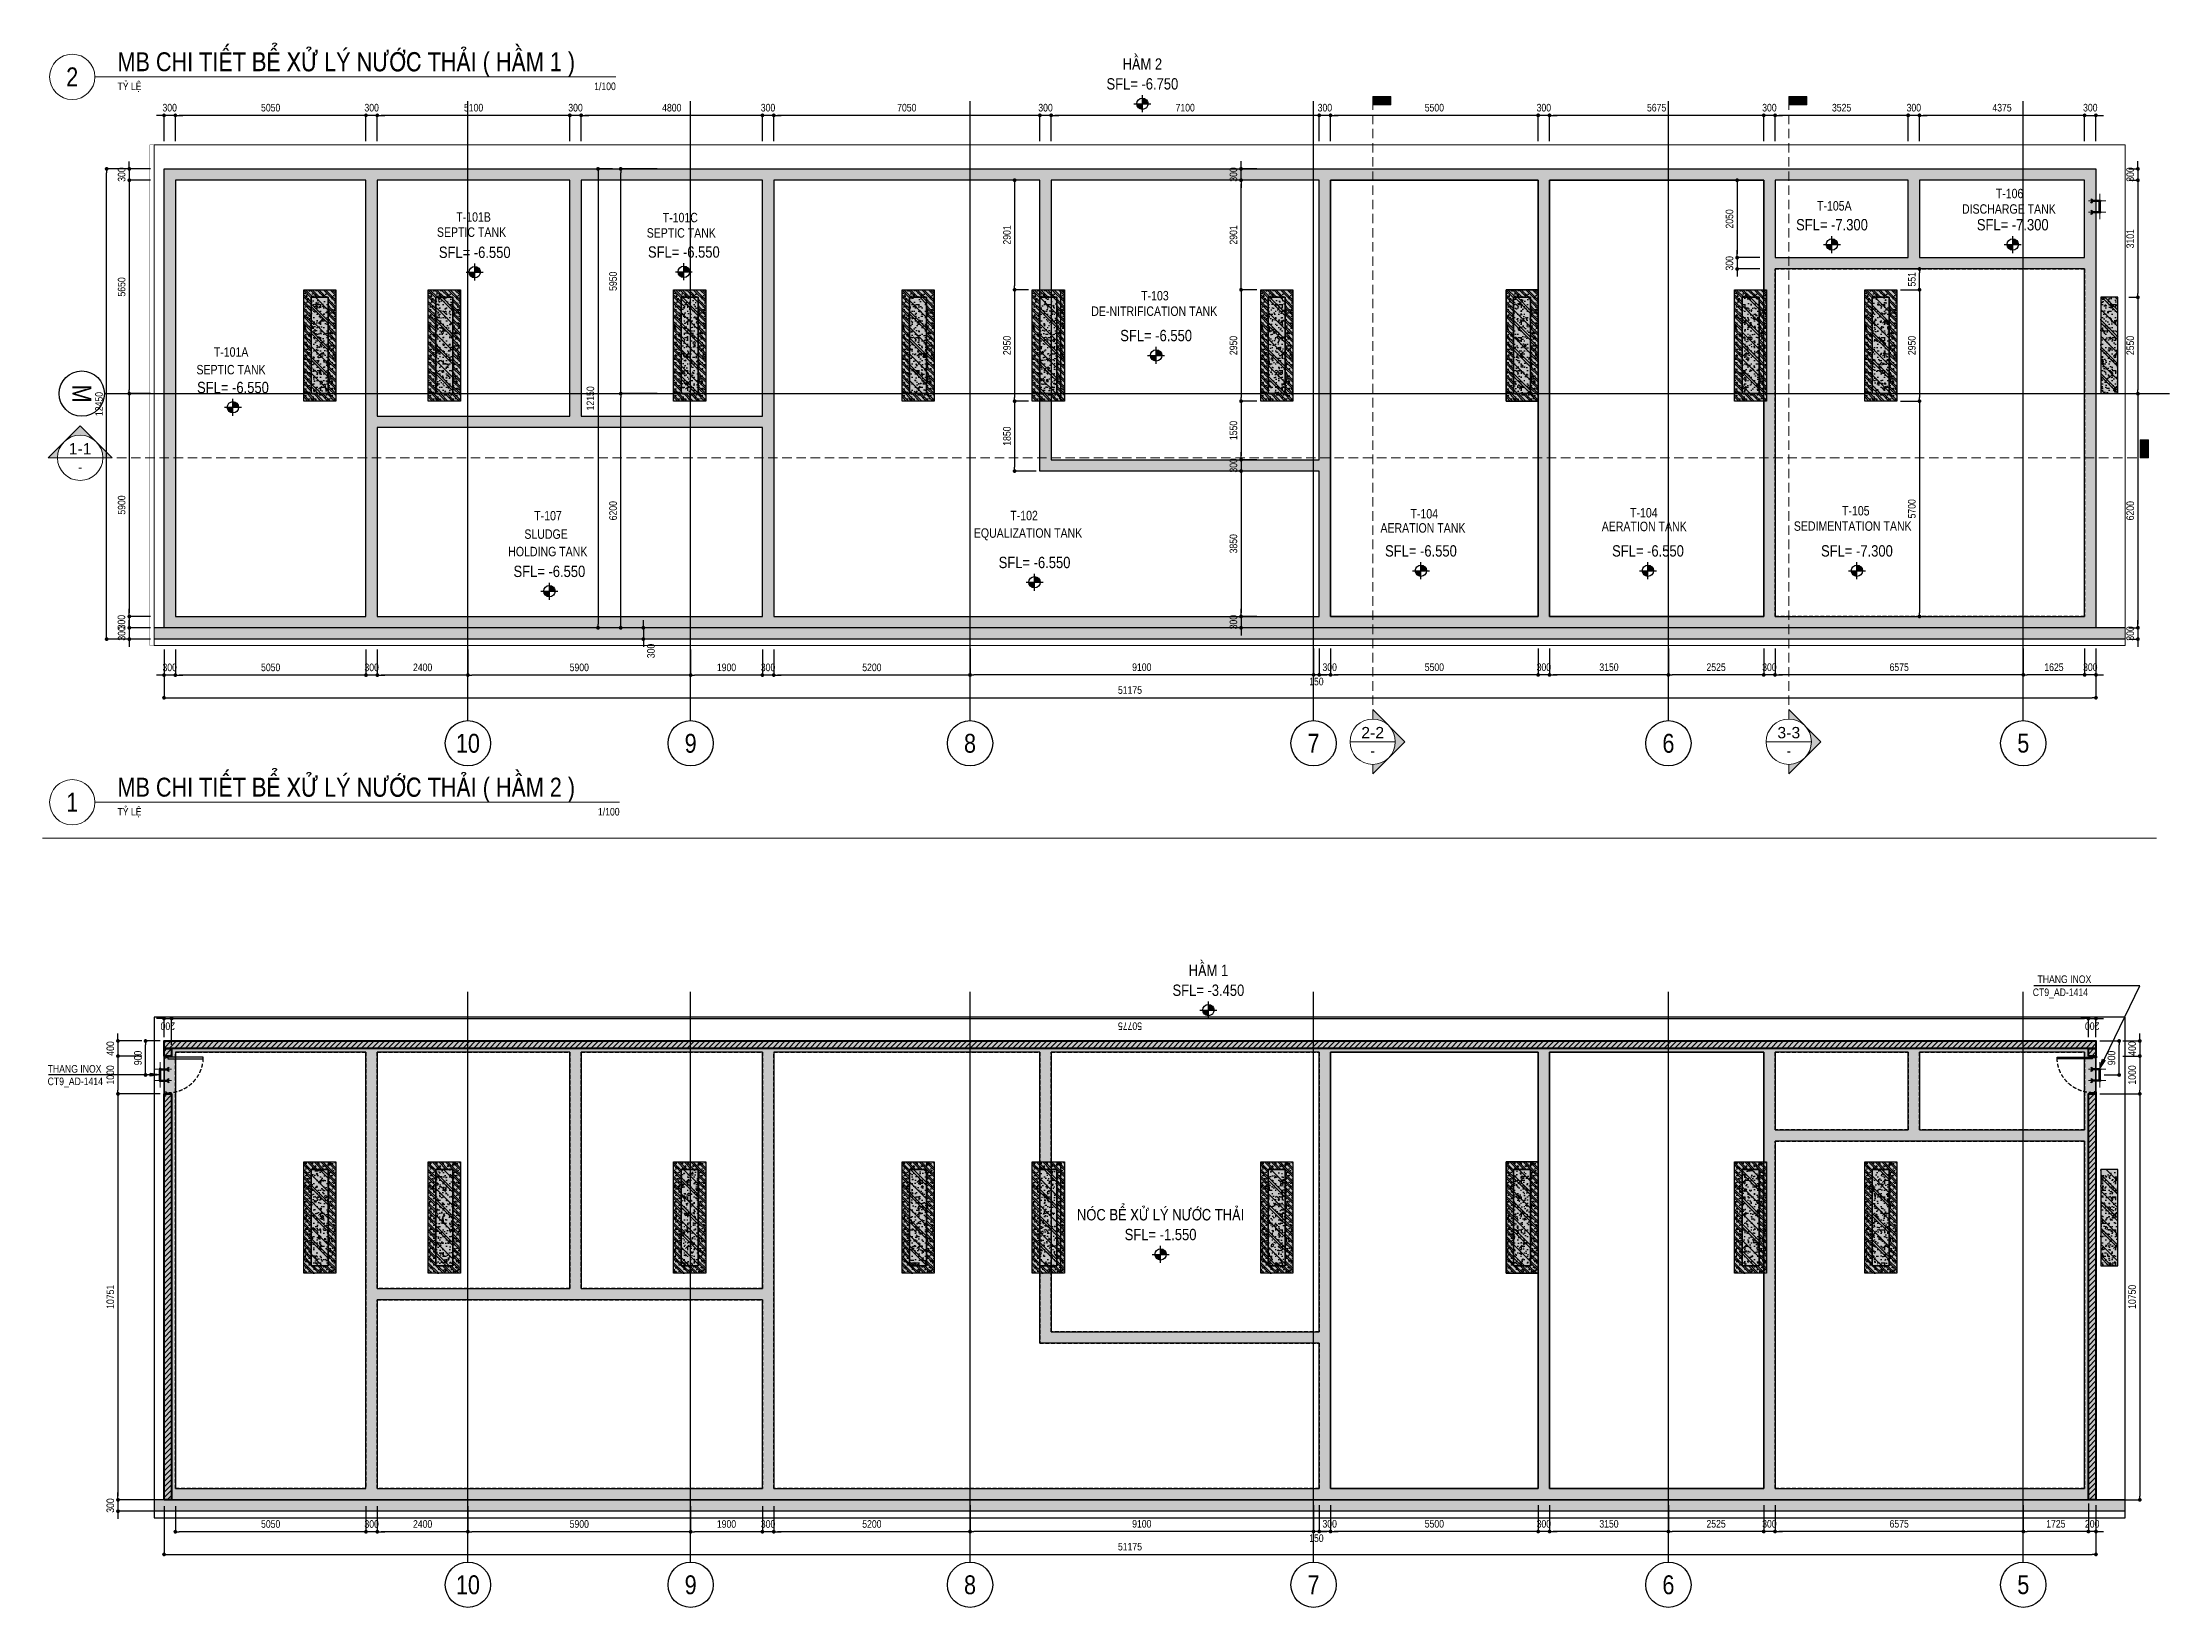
# Model space of a CAD drawing. Header units: millimetres. Extents: x -3021235 to -2791292, y 574414 to 656108.
# Drawn here: x -2864813 to -2808473, y 614676 to 656108 of the extents above; entities that cross this region are included whole.
import ezdxf
from ezdxf.enums import TextEntityAlignment as Align
from ezdxf.xclip import XClip

# ---------------------------------------------------------------- set-up
doc = ezdxf.new("R2010")
doc.units = ezdxf.units.MM
doc.header["$LTSCALE"] = 100
doc.header["$MEASUREMENT"] = 0
for name, pattern in [('$0$HIDDEN', [0.375, 0.25, -0.125]), ('Grid Line 200$0$Center101', [13, 10, -1, 1, -1]), ('Hidden10.5', [1.5, 1, -0.5]), ('HTT Center', [13, 10, -1, 1, -1]), ('HTT Hidden 10.5', [1.5, 1, -0.5]), ('MB Ham 2$0$$0$HTT Hidden 22', [4, 2, -2]), ('MB Ham 2$0$COLD_WATER', [10.5, 6.5, -2, 0, -2]), ('MB Ham 2$0$Core 1A$0$Hidden10.5', [1.5, 1, -0.5]), ('MB Ham 2$0$HIDDEN', [0.375, 0.25, -0.125]), ('MB Ham 2$0$Hidden10.5', [1.5, 1, -0.5]), ('MB Ham 2$0$Hidden21', [3, 2, -1]), ('MB Ham 2$0$HTT Hidden 10.5', [1.5, 1, -0.5]), ('MB Ham 2$0$Lift Car$0$Hidden10.5', [1.5, 1, -0.5]), ('MB Ham 2$0$VENT', [3, 2, -1])]:
    doc.linetypes.add(name, pattern=pattern)
doc.layers.get('0').update_dxf_attribs({"lineweight": 9})
doc.layers.get('Defpoints').update_dxf_attribs({"color": 254, "lineweight": 0})
for name, color, linetype in [('CHI TIET RAMP DOC$0$Title Line', 24, 'Continuous'), ('CHI TIET RAMP DOC$0$Title Text', 1, 'Continuous'), ('Dim 100', 14, 'Continuous'), ('Door', 20, 'Continuous'), ('Grid Line 200$0$Grid Line', 251, 'Grid Line 200$0$Center101'), ('Hatch vat lieu', 252, 'Continuous'), ('Ky hieu Truc', 1, 'Continuous'), ('Level', 94, 'Continuous'), ('MB Ham 2$0$BE NUOC', 7, 'Continuous'), ('MB Ham 2$0$Concrete Hatch', 218, 'Continuous'), ('MB Ham 2$0$Concrete Line', 6, 'Continuous'), ('MB Ham 2$0$Concrete Solid', 216, 'Continuous'), ('MB Ham 2$0$Curtain Line', 42, 'Continuous'), ('MB Ham 2$0$Door', 20, 'Continuous'), ('MB Ham 2$0$Lift Car', 214, 'Continuous'), ('MB Ham 2$0$MEP-H-N-CWATR-50CW', 3, 'MB Ham 2$0$COLD_WATER'), ('MB Ham 2$0$MEP-H-N-VENT-35VE', 2, 'MB Ham 2$0$VENT'), ('MB Ham 2$0$Opening Hidden', 154, 'MB Ham 2$0$Core 1A$0$Hidden10.5'), ('MB Ham 2$0$Opening Text', 3, 'Continuous'), ('MB Ham 2$0$Ramp Line', 20, 'Continuous'), ('MB Ham 2$0$Staircase', 30, 'Continuous'), ('MB Ham 2$0$Staircase Break', 1, 'Continuous'), ('MB Ham 2$0$Staircase Direction', 32, 'Continuous'), ('MB Ham 2$0$Staircase Hidden', 34, 'MB Ham 2$0$Hidden21'), ('MB Ham 2$0$Traffic Arrow', 40, 'Continuous'), ('MB Ham 2$0$Xe may-oto', 34, 'MB Ham 2$0$Hidden21'), ('mb_cot ham 2$0$Concrete Hatch', 218, 'Continuous'), ('mb_cot ham 2$0$Concrete Line', 6, 'Continuous'), ('mb_cot ham 2$0$Concrete Solid', 216, 'Continuous'), ('mb_cot ham 2$0$Lift Car', 214, 'Continuous'), ('mb_loi thang 2-19 twa$0$Brick Wall', 4, 'Continuous'), ('mb_loi thang 2-19 twa$0$Wall Hatch', 134, 'Continuous'), ('Net Thay khac', 30, 'Continuous'), ('Net thay Tuong', 3, 'Continuous'), ('Podium Level', 94, 'Continuous')]:
    doc.layers.add(name, color=color, linetype=linetype)
for name, color, linetype, lineweight in [('Ghi chu ban ve', 3, 'Continuous', 20), ('Luoi Truc', 251, 'HTT Center', 9), ('MB Ham 2$0$Dim 300', 1, 'Continuous', 5), ('MB Ham 2$0$Net cat Tuong', 4, 'Continuous', 40), ('MB Ham 2$0$Ramp doc', 175, 'Continuous', 5), ('MB Ham 2$0$Wall Line', 4, 'Continuous', 70), ('mb_loi thang 2-19 twa$0$Wall Line', 4, 'Continuous', 70)]:
    doc.layers.add(name, color=color, linetype=linetype, lineweight=lineweight)
doc.styles.add('$0$Title Block Bold', font='VHELVEB_0.TTF')
doc.styles.add('Chi Tiet Ramp DD$0$VNI-HelveC', font='VHELVCN_0.TTF')
doc.styles.add('CHI TIET RAMP DOC$0$VNI-HelveC', font='VHELVCN_0.TTF')
doc.styles.add('CHI TIET RAMP DOC$0$VNI-HelveCB', font='VHELVCB_0.TTF')
doc.styles.add('Grid Line 200$0$VNI-HelveCB', font='VHELVCB_0.TTF')
doc.styles.add('MB Ham 2$0$Arial_C', font='arial.ttf')
doc.styles.add('MB Ham 2$0$VNI-HelveC', font='VHELVCN_0.TTF')
doc.styles.add('VNI-H', font='VHELVEN_0.TTF', dxfattribs={"width": 0.92, "height": 270})
doc.styles.add('VNI-HelveC', font='VHELVCN_0.TTF')
doc.linetypes.add('MB Ham 2$0$FENCELINE1', pattern='A,6.35,-2.54,[133,ltypeshp.shx,S=2.54,R=0,X=-2.54,Y=0],-2.54,25.4', length=36.83)
doc.dimstyles.new('DIM 100', dxfattribs={"dimscale": 100, "dimtxt": 2, "dimasz": 1, "dimexe": 0, "dimexo": 1, "dimgap": 1, "dimtad": 1, "dimdec": 0, "dimzin": 12, "dimdsep": 46, "dimtxsty": 'Chi Tiet Ramp DD$0$VNI-HelveC', "dimblk": 'Chi Tiet Ramp DD$0$_Dot', "dimcen": 1, "dimclrd": 256, "dimclre": 256, "dimclrt": 3, "dimadec": 0, "dimazin": 0, "dimtfac": 1, "dimtdec": 0, "dimtix": 1, "dimtmove": 2, "dimatfit": 3, "dimldrblk": 'Chi Tiet Ramp DD$0$HTT Arrow 30', "dimfxl": 0, "dimtolj": 1, "dimtzin": 0, "dimarcsym": 0})
doc.dimstyles.new('MB Ham 2$0$Dim 100 (A1-A2)', dxfattribs={"dimscale": 100, "dimtxt": 2, "dimasz": 0.7, "dimexe": 0, "dimexo": 1, "dimgap": 1, "dimtad": 1, "dimdec": 0, "dimzin": 12, "dimdsep": 46, "dimtxsty": 'MB Ham 2$0$Arial_C', "dimblk": 'MB Ham 2$0$_Dot', "dimcen": 1, "dimclrd": 256, "dimclre": 256, "dimclrt": 3, "dimadec": 0, "dimazin": 0, "dimtfac": 1, "dimtdec": 0, "dimtix": 1, "dimtmove": 2, "dimatfit": 3, "dimldrblk": 'MB Ham 2$0$HTT Arrow 30', "dimfxl": 1, "dimtolj": 1, "dimtzin": 0, "dimarcsym": 0})
pattern_1 = [(45, (0, -2300), (-176.777, 176.777), []), (45, (0, -2250), (-353.55, 353.55), []), (50, (0, -2300), (358.63, -31.376), [37.5, -412.5]), (355, (0, -2300), (-69.376, 376.096), [30, -330]), (100.451, (29.9, -2302.6), (289.255, 344.72), [31.87, -350.57]), (46.184, (0, -2200), (533.62, -82.76), [56.25, -618.75]), (96.636, (44.47, -2206.9), (467.33, 487.06), [47.81, -525.86]), (351.184, (0, -2200), (467.33, 487.06), [45, -495]), (21, (50, -2225), (298.454, -201.31), [37.5, -412.5]), (326, (50, -2225), (121.66, 362.575), [30, -330]), (71.451, (74.87, -2241.78), (420.11, 161.265), [31.87, -350.57]), (37.5, (0, -2300), (6.08, 166.447), [0, -326, 0, -335, 0, -331.25]), (7.5, (0, -2300), (131.535, 197.206), [0, -191, 0, -318.5, 0, -126.25]), (327.5, (-111.5, -2300), (266.911, -11.2774), [0, -125, 0, -390, 0, -517.5]), (317.5, (-161.5, -2300), (291.593, 50.052), [0, -162.5, 0, -259, 0, -367.5]), (0, (175, -2125), (0, 875), [87.5, -787.5]), (0, (437.5, -1950), (0, 875), [87.5, -787.5]), (0, (262.5, -1600), (0, 875), [87.5, -350, 87.5, -350]), (90, (175, -2125), (-875, 5e-14), [87.5, -787.5]), (90, (262.5, -1600), (-875, 5e-14), [87.5, -787.5]), (90, (525, -1950), (-875, 5e-14), [87.5, -787.5]), (90, (700, -1687.5), (-875, 5e-14), [87.5, -787.5]), (135, (262.5, -2125), (-875.02, 9e-14), [123.76, -1113.7]), (135, (350, -1600), (-875.02, 9e-14), [123.76, -1113.7]), (45, (437.5, -1950), (9e-14, 875.02), [123.76, -247.49, 123.76, -742.46]), (0, (-175, -2300), (87.5, 87.5), [-175, 0])]
pattern_2 = [(45, (-100, -2300), (-176.777, 176.777), []), (45, (-100, -2250), (-353.55, 353.55), []), (50, (-100, -2300), (358.63, -31.376), [37.5, -412.5]), (355, (-100, -2300), (-69.376, 376.096), [30, -330]), (100.451, (-70.1, -2302.6), (289.255, 344.72), [31.87, -350.57]), (46.184, (-100, -2200), (533.62, -82.76), [56.25, -618.75]), (96.636, (-55.53, -2206.9), (467.33, 487.06), [47.81, -525.86]), (351.184, (-100, -2200), (467.33, 487.06), [45, -495]), (21, (-50, -2225), (298.454, -201.31), [37.5, -412.5]), (326, (-50, -2225), (121.66, 362.575), [30, -330]), (71.451, (-25.13, -2241.78), (420.11, 161.265), [31.87, -350.57]), (37.5, (-100, -2300), (6.08, 166.447), [0, -326, 0, -335, 0, -331.25]), (7.5, (-100, -2300), (131.535, 197.206), [0, -191, 0, -318.5, 0, -126.25]), (327.5, (-211.5, -2300), (266.911, -11.2774), [0, -125, 0, -390, 0, -517.5]), (317.5, (-261.5, -2300), (291.593, 50.052), [0, -162.5, 0, -259, 0, -367.5]), (0, (75, -2125), (0, 875), [87.5, -787.5]), (0, (337.5, -1950), (0, 875), [87.5, -787.5]), (0, (162.5, -1600), (0, 875), [87.5, -350, 87.5, -350]), (90, (75, -2125), (-875, 5e-14), [87.5, -787.5]), (90, (162.5, -1600), (-875, 5e-14), [87.5, -787.5]), (90, (425, -1950), (-875, 5e-14), [87.5, -787.5]), (90, (600, -1687.5), (-875, 5e-14), [87.5, -787.5]), (135, (162.5, -2125), (-875.02, 9e-14), [123.76, -1113.7]), (135, (250, -1600), (-875.02, 9e-14), [123.76, -1113.7]), (45, (337.5, -1950), (9e-14, 875.02), [123.76, -247.49, 123.76, -742.46]), (0, (-275, -2300), (87.5, 87.5), [-175, 0])]
pattern_3 = [(45, (-200, -2300), (-176.777, 176.777), []), (45, (-200, -2250), (-353.55, 353.55), []), (50, (-200, -2300), (358.63, -31.376), [37.5, -412.5]), (355, (-200, -2300), (-69.376, 376.096), [30, -330]), (100.451, (-170.1, -2302.6), (289.255, 344.72), [31.87, -350.57]), (46.184, (-200, -2200), (533.62, -82.76), [56.25, -618.75]), (96.636, (-155.53, -2206.9), (467.33, 487.06), [47.81, -525.86]), (351.184, (-200, -2200), (467.33, 487.06), [45, -495]), (21, (-150, -2225), (298.454, -201.31), [37.5, -412.5]), (326, (-150, -2225), (121.66, 362.575), [30, -330]), (71.451, (-125.13, -2241.78), (420.11, 161.265), [31.87, -350.57]), (37.5, (-200, -2300), (6.08, 166.447), [0, -326, 0, -335, 0, -331.25]), (7.5, (-200, -2300), (131.535, 197.206), [0, -191, 0, -318.5, 0, -126.25]), (327.5, (-311.5, -2300), (266.911, -11.2774), [0, -125, 0, -390, 0, -517.5]), (317.5, (-361.5, -2300), (291.593, 50.052), [0, -162.5, 0, -259, 0, -367.5]), (0, (-25, -2125), (0, 875), [87.5, -787.5]), (0, (237.5, -1950), (0, 875), [87.5, -787.5]), (0, (62.5, -1600), (0, 875), [87.5, -350, 87.5, -350]), (90, (-25, -2125), (-875, 5e-14), [87.5, -787.5]), (90, (62.5, -1600), (-875, 5e-14), [87.5, -787.5]), (90, (325, -1950), (-875, 5e-14), [87.5, -787.5]), (90, (500, -1687.5), (-875, 5e-14), [87.5, -787.5]), (135, (62.5, -2125), (-875.02, 9e-14), [123.76, -1113.7]), (135, (150, -1600), (-875.02, 9e-14), [123.76, -1113.7]), (45, (237.5, -1950), (9e-14, 875.02), [123.76, -247.49, 123.76, -742.46]), (0, (-375, -2300), (87.5, 87.5), [-175, 0])]
pattern_4 = [(45, (-105750, -127600), (-88.38835, 88.38835), []), (45, (-105750, -127545), (-88.38835, 88.38835), []), (50, (-105750, -127600), (358.6301, -31.37607), [37.5, -412.5]), (355, (-105750, -127600), (-69.3757, 376.0961), [30, -330]), (100.4514, (-105720.1, -127602.6), (289.2547, 344.7198), [31.8701, -350.57106]), (46.1842, (-105750, -127500), (533.6205, -82.7595), [56.25, -618.75]), (96.6356, (-105705.53, -127506.9), (467.3314, 487.059), [47.8051, -525.8565]), (351.1842, (-105750, -127500), (467.331, 487.0593), [45, -495]), (21, (-105700, -127525), (298.4535, -201.30945), [37.5, -412.5]), (326, (-105700, -127525), (121.6577, 362.575), [30, -330]), (71.4514, (-105675.13, -127541.77), (420.1113, 161.26525), [31.8701, -350.57106]), (37.5, (-105750, -127600), (6.07993, 166.44693), [0, -326, 0, -335, 0, -331.25]), (7.5, (-105750, -127600), (131.53477, 197.20586), [0, -191, 0, -318.5, 0, -126.25]), (327.5, (-105861.5, -127600), (266.91122, -11.27744), [0, -125, 0, -390, 0, -517.5]), (317.5, (-105911.5, -127600), (291.5931, 50.0525), [0, -162.5, 0, -259, 0, -367.5]), (0, (-105575, -127425), (0, 875), [87.5, -787.5]), (0, (-105312.5, -127250), (0, 875), [87.5, -787.5]), (0, (-105487.5, -126900), (0, 875), [87.5, -350, 87.5, -350]), (90, (-105575, -127425), (-875, 5e-14), [87.5, -787.5]), (90, (-105487.5, -126900), (-875, 5e-14), [87.5, -787.5]), (90, (-105225, -127250), (-875, 5e-14), [87.5, -787.5]), (90, (-105050, -126987.5), (-875, 5e-14), [87.5, -787.5]), (135, (-105487.5, -127425), (-875.0164, 9e-14), [123.76, -1113.7]), (135, (-105400, -126900), (-875.0164, 9e-14), [123.76, -1113.7]), (45, (-105312.5, -127250), (0, 875.0164), [123.76, -247.485, 123.76, -742.455]), (0, (-105925, -127600), (87.5, 87.5), [-175, 0])]

msp = doc.modelspace()

# ---------------------------------------------------------------- texts
at = {"layer": 'Ghi chu ban ve', "style": 'VNI-H', "width": 0.8}
for s, p in [('T-105A', (-2817808.4, 651660, -263.7)), ('T-101B', (-2853853.7, 651363.9)), ('T-101C', (-2848385.8, 651349.6)), ('SEPTIC TANK', (-2854365.8, 650963.1, 316.4)), ('SEPTIC TANK', (-2848808.8, 650943.3, 316.4)), ('DE-NITRIFICATION TANK', (-2837032.8, 648870.6)), ('T-103', (-2835711.4, 649281.4, -263.7)), ('T-101A', (-2860276.3, 647790.2)), ('SEPTIC TANK', (-2860735, 647322.5, 316.4)), ('T-107', (-2851788.1, 643456.7)), ('T-102', (-2839178.2, 643460.3, -263.7)), ('T-104', (-2828576.9, 643507.4, -263.7)), ('AERATION TANK', (-2823511.6, 643171.4)), ('T-104', (-2822761.1, 643534.1, -263.7)), ('SEDIMENTATION TANK', (-2818422.5, 643181.3)), ('T-105', (-2817147.1, 643586.9, -263.7)), ('SLUDGE ', (-2852049.2, 642968.6, 263.7)), ('EQUALIZATION TANK', (-2840144, 642997.1)), ('AERATION TANK', (-2829373.3, 643133.3)), ('HOLDING TANK', (-2852476.8, 642507, 263.7))]:
    msp.add_text(s, height=250, dxfattribs=at).set_placement(p)
for s, p in [('T-106', (-2813073.3, 651986.5)), ('DISCHARGE TANK', (-2813968.7, 651576.5, 263.7))]:
    msp.add_text(s, height=250, rotation=359.99999, dxfattribs=at).set_placement(p)
at = {"layer": 'Level', "char_height": 200, "width": 10693.027, "attachment_point": 1, "line_spacing_factor": 0.9, "style": 'VNI-HelveC'}
for s, insert in [('CT9_AD-1414', (-2812094.1, 631063.1)), ('THANG INOX', (-2811969.1, 631408.9)), ('THANG INOX', (-2864677.2, 629035.4)), ('CT9_AD-1414', (-2864677.2, 628704.5))]:
    msp.add_mtext(s, dxfattribs=dict(at, insert=insert))

# ---------------------------------------------------------------- blocks, each defined once
blk = doc.blocks.new('MB Ham 2$0$Arrow 60')
at = {"linetype": 'ByBlock', "lineweight": -2}
h = blk.add_hatch(color=0, dxfattribs=at)
h.paths.add_polyline_path([(1.88, 0.94), (1.65, 1.38), (0, 0.56), (-1.65, 1.38), (-1.88, 0.94), (0, 0)], flags=17)
h.paths.add_polyline_path([(1.65, 1.38), (1.88, 0.94), (0, 0), (-1.88, 0.94), (-1.65, 1.38), (0, 0.56)])
blk.add_hatch(color=0, dxfattribs=at).paths.add_polyline_path([(1.65, 1.38), (1.88, 0.94), (0, 0), (-1.88, 0.94), (-1.65, 1.38), (0, 0.56)])
at = {"color": 0, "linetype": 'ByBlock', "lineweight": -2}
blk.add_lwpolyline([(1.65, 1.38), (1.88, 0.94), (0, 0), (-1.88, 0.94), (-1.65, 1.38), (0, 0.56)], close=True, dxfattribs=at)
blk = doc.blocks.new('MB Ham 2$0$Dot')
at = {"linetype": 'ByBlock', "lineweight": -2}
h = blk.add_hatch(color=0, dxfattribs=at)
edge = h.paths.add_edge_path()
edge.add_arc((0, 0), 0.5, 0, 360)
at = {"color": 0, "linetype": 'ByBlock', "lineweight": -2}
blk.add_line((0, -1), (0, 1), dxfattribs=at)
blk.add_circle((0, 0), 0.5, dxfattribs=at)
blk = doc.blocks.new('*U675')
at = {"layer": 'MB Ham 2$0$Staircase'}
h = blk.add_hatch(dxfattribs=at)
h.set_pattern_fill('_USER', color=256, scale=250, angle=90, pattern_type=0)
h.set_pattern_definition([(90, (2200, 2550), (-250, 2e-14), [])])
h.paths.add_polyline_path([(1200, 2550), (3200, 2550), (3200, 1450), (1200, 1450)])
h.paths.add_polyline_path([(1200, 1400), (3200, 1400), (3200, 1350), (1200, 1350)])
h.paths.add_polyline_path([(1200, 1200), (3200, 1200), (3200, 1150), (1200, 1150)])
h.paths.add_polyline_path([(1200, 1100), (3200, 1100), (3200, 0), (1200, 0)])
for p, q in [((0, 0), (0, 2550)), ((0, 2550), (4400, 2550)), ((1200, 1450), (1200, 2550)), ((3200, 1450), (3200, 2550)), ((1100, 1100), (1100, 1450)), ((1100, 1450), (3300, 1450)), ((1150, 1150), (1150, 1400)), ((1150, 1400), (3250, 1400)), ((1150, 1150), (3250, 1150)), ((1200, 1150), (1200, 1400)), ((1200, 1400), (1200, 1350)), ((1200, 1350), (3200, 1350)), ((1200, 1200), (3200, 1200)), ((1200, 1200), (1200, 1150)), ((3200, 1150), (3200, 1400)), ((3250, 1150), (3250, 1400)), ((3300, 1100), (3300, 1450)), ((1100, 1100), (3300, 1100)), ((1200, 0), (1200, 1100)), ((3200, 0), (3200, 1100)), ((0, 0), (4400, 0))]:
    blk.add_line(p, q, dxfattribs=at)
for points in [[(1200, 2550), (3200, 2550), (3200, 1450), (1200, 1450)], [(1200, 1400), (3200, 1400), (3200, 1350), (1200, 1350)], [(1200, 1200), (3200, 1200), (3200, 1150), (1200, 1150)], [(1200, 1100), (3200, 1100), (3200, 0), (1200, 0)]]:
    blk.add_lwpolyline(points, close=True, dxfattribs=at)
at = {"layer": 'MB Ham 2$0$Staircase Break'}
for p, q in [((1598, 1350), (1848, 2550)), ((1700, 1350), (1950, 2550))]:
    blk.add_line(p, q, dxfattribs=at)
at = {"layer": 'MB Ham 2$0$Staircase Direction'}
for p, q in [((600, 550), (600, 2000)), ((600, 2000), (3800, 2000)), ((3800, 550), (3800, 2000)), ((600, 550), (3800, 550))]:
    blk.add_line(p, q, dxfattribs=at)
at = {"layer": 'MB Ham 2$0$Staircase Hidden'}
for p, q in [((4400, 2550), (4400, 0)), ((4400, 1200), (4400, 1350))]:
    blk.add_line(p, q, dxfattribs=at)
for centre, start, end in [((1200, 1350), 90, 180), ((3200, 1350), 0, 90), ((1200, 1200), 180, 270), ((3200, 1200), 270, 0)]:
    blk.add_arc(centre, 1200, start, end, dxfattribs=at)
at = {"layer": 'MB Ham 2$0$Staircase Direction', "yscale": 100, "zscale": 100}
for name, p, xscale, rotation in [('MB Ham 2$0$Arrow 60', (1835, 2000), 100, 270), ('MB Ham 2$0$Dot', (3200, 2000), 100, 270), ('MB Ham 2$0$Arrow 60', (3200, 550), -100, 90)]:
    blk.add_blockref(name, p, dxfattribs=dict(at, xscale=xscale, rotation=rotation))
blk = doc.blocks.new('MB Ham 2$0$_Dot')
at = {"color": 0, "linetype": 'ByBlock', "lineweight": -2}
blk.add_line((-0.5, 0), (-1, 0), dxfattribs=at)
at = {"color": 0, "linetype": 'ByBlock', "const_width": 0.5}
blk.add_lwpolyline([(-0.25, 0, 1), (0.25, 0, 1)], format="xyb", close=True, dxfattribs=at)
blk = doc.blocks.new('*D671')
at = {"layer": 'Defpoints', "lineweight": -2, "transparency": 16777216}
for p, q in [((-132975, -60783), (-132975, -60883)), ((-130975, -60783), (-130975, -60883)), ((-132905, -60883), (-131045, -60883))]:
    blk.add_line(p, q, dxfattribs=at)
at = {"layer": 'Defpoints', "color": 0, "transparency": 16777216}
for p in [(-132975, -60883), (-130975, -60883), (-130975, -60883)]:
    blk.add_point(p, dxfattribs=at)
at = {"layer": 'Defpoints', "lineweight": -2, "transparency": 16777216, "xscale": 70, "yscale": 70, "zscale": 70, "rotation": 180}
blk.add_blockref('MB Ham 2$0$_Dot', (-132975, -60883), dxfattribs=at)
at = {"layer": 'Defpoints', "lineweight": -2, "transparency": 16777216, "xscale": 70, "yscale": 70, "zscale": 70}
blk.add_blockref('MB Ham 2$0$_Dot', (-130975, -60883), dxfattribs=at)
at = {"layer": 'Defpoints', "color": 3, "transparency": 16777216, "insert": (-131975, -60681), "char_height": 200, "attachment_point": 5, "style": 'MB Ham 2$0$Arial_C'}
blk.add_mtext('\\A1;2000', dxfattribs=at)
blk = doc.blocks.new('MB Ham 2$0$HTT Arrow 30')
blk.add_hatch(color=256).paths.add_polyline_path([(-2.5, 0.375), (-2.5, -0.375), (0, 0)])
at = {"color": 0, "linetype": 'ByBlock', "lineweight": -2}
for p, q in [((0, 0), (-2.5, 0.375)), ((-2.5, -0.375), (-2.5, 0.375)), ((0, 0), (-2.5, -0.375))]:
    blk.add_line(p, q, dxfattribs=at)
blk = doc.blocks.new('*D672')
at = {"layer": 'Defpoints', "lineweight": -2, "transparency": 16777216}
for p, q in [((-131075, -58883), (-130975, -58883)), ((-130975, -58953), (-130975, -60813)), ((-131075, -60883), (-130975, -60883))]:
    blk.add_line(p, q, dxfattribs=at)
at = {"layer": 'Defpoints', "color": 0, "transparency": 16777216}
for p in [(-130975, -58883), (-130975, -60883), (-130975, -60883)]:
    blk.add_point(p, dxfattribs=at)
at = {"layer": 'Defpoints', "lineweight": -2, "transparency": 16777216, "xscale": 70, "yscale": 70, "zscale": 70}
for p, rotation in [((-130975, -58883), 90), ((-130975, -60883), 270)]:
    blk.add_blockref('MB Ham 2$0$_Dot', p, dxfattribs=dict(at, rotation=rotation))
at = {"layer": 'Defpoints', "color": 3, "transparency": 16777216, "insert": (-131177, -59883), "char_height": 200, "attachment_point": 5, "rotation": 90, "style": 'MB Ham 2$0$Arial_C'}
blk.add_mtext('\\A1;2000', dxfattribs=at)
blk = doc.blocks.new('*D673')
at = {"layer": 'Defpoints', "lineweight": -2, "transparency": 16777216}
for p, q in [((-133898, -53383), (-133898, -53483)), ((-133828, -53483), (-131368, -53483)), ((-131298, -53383), (-131298, -53483))]:
    blk.add_line(p, q, dxfattribs=at)
at = {"layer": 'Defpoints', "color": 0, "transparency": 16777216}
for p in [(-133898, -53483), (-131298, -53483), (-131298, -53483)]:
    blk.add_point(p, dxfattribs=at)
at = {"layer": 'Defpoints', "lineweight": -2, "transparency": 16777216, "xscale": 70, "yscale": 70, "zscale": 70, "rotation": 180}
blk.add_blockref('MB Ham 2$0$_Dot', (-133898, -53483), dxfattribs=at)
at = {"layer": 'Defpoints', "lineweight": -2, "transparency": 16777216, "xscale": 70, "yscale": 70, "zscale": 70}
blk.add_blockref('MB Ham 2$0$_Dot', (-131298, -53483), dxfattribs=at)
at = {"layer": 'Defpoints', "color": 3, "transparency": 16777216, "insert": (-132598, -53281), "char_height": 200, "attachment_point": 5, "style": 'MB Ham 2$0$Arial_C'}
blk.add_mtext('\\A1;2600', dxfattribs=at)
blk = doc.blocks.new('*D674')
at = {"layer": 'Defpoints', "lineweight": -2, "transparency": 16777216}
for p, q in [((-131398, -53483), (-131298, -53483)), ((-131298, -56013), (-131298, -53553)), ((-131398, -56083), (-131298, -56083))]:
    blk.add_line(p, q, dxfattribs=at)
at = {"layer": 'Defpoints', "color": 0, "transparency": 16777216}
for p in [(-131298, -53483), (-131298, -53483), (-131298, -56083)]:
    blk.add_point(p, dxfattribs=at)
at = {"layer": 'Defpoints', "lineweight": -2, "transparency": 16777216, "xscale": 70, "yscale": 70, "zscale": 70}
for p, rotation in [((-131298, -53483), 90), ((-131298, -56083), 270)]:
    blk.add_blockref('MB Ham 2$0$_Dot', p, dxfattribs=dict(at, rotation=rotation))
at = {"layer": 'Defpoints', "color": 3, "transparency": 16777216, "insert": (-131500, -54783), "char_height": 200, "attachment_point": 5, "rotation": 90, "style": 'MB Ham 2$0$Arial_C'}
blk.add_mtext('\\A1;2600', dxfattribs=at)
blk = doc.blocks.new('MB Ham 2$0$Door 1000-1')
at = {"color": 0, "linetype": 'ByBlock'}
blk.add_lwpolyline([(30, 100), (75, 100), (75, 1040), (30, 1040)], close=True, dxfattribs=at)
for points in [[(50, 55), (30, 55), (30, 100), (0, 100), (0, 0), (50, 0), (50, 55)], [(950, 55), (970, 55), (970, 100), (1000, 100), (1000, 0), (950, 0), (950, 55)]]:
    blk.add_lwpolyline(points, dxfattribs=at)
at = {"color": 0, "linetype": 'MB Ham 2$0$Hidden10.5'}
blk.add_arc((30, 100), 940, 0, 90, dxfattribs=at)
blk = doc.blocks.new('*U692')
at = {"layer": 'MB Ham 2$0$Door', "rotation": 180}
blk.add_blockref('MB Ham 2$0$Door 1000-1', (1000, 110), dxfattribs=at)
blk = doc.blocks.new('MB Ham 2$0$Door 1600-1')
at = {"color": 0, "linetype": 'ByBlock'}
for p, q in [((30, 100), (0, 100)), ((0, 100), (0, 0)), ((0, 0), (50, 0)), ((30, 100), (30, 55)), ((50, 55), (30, 55)), ((50, 55), (50, 0)), ((1550, 55), (1570, 55)), ((1550, 55), (1550, 0)), ((1600, 0), (1550, 0)), ((1570, 100), (1600, 100)), ((1570, 100), (1570, 55)), ((1600, 100), (1600, 0))]:
    blk.add_line(p, q, dxfattribs=at)
for points in [[(75, 100), (30, 100), (30, 870), (75, 870)], [(1525, 100), (1570, 100), (1570, 870), (1525, 870)]]:
    blk.add_lwpolyline(points, close=True)
at = {"linetype": 'MB Ham 2$0$Hidden10.5'}
for centre, start, end in [((30, 100), 0, 90), ((1570, 100), 90, 180)]:
    blk.add_arc(centre, 770, start, end, dxfattribs=at)
blk = doc.blocks.new('*U694')
at = {"layer": 'MB Ham 2$0$Door', "xscale": -1, "rotation": 180}
blk.add_blockref('MB Ham 2$0$Door 1600-1', (0, 100), dxfattribs=at)
blk = doc.blocks.new('*U693')
at = {"layer": 'MB Ham 2$0$Door', "xscale": -1}
blk.add_blockref('MB Ham 2$0$Door 1000-1', (1000, 0), dxfattribs=at)
blk = doc.blocks.new('*U775')
at = {"layer": 'MB Ham 2$0$Door', "rotation": 180}
blk.add_blockref('MB Ham 2$0$Door 1000-1', (1000, 110), dxfattribs=at)
blk = doc.blocks.new('*U910')
at = {"layer": 'mb_cot ham 2$0$Concrete Hatch'}
h = blk.add_hatch(dxfattribs=at)
h.set_pattern_fill('CONCRETE', color=256, scale=50, style=0, pattern_type=2)
h.set_pattern_definition([(45, (-50, -250), (-176.78, 176.78), []), (45, (-50, -200), (-353.55, 353.55), []), (50, (-50, -250), (358.63, -31.38), [37.5, -412.5]), (355, (-50, -250), (-69.38, 376.1), [30, -330]), (100.45, (-20.1, -252.6), (289.25, 344.72), [31.87, -350.57]), (46.18, (-50, -150), (533.62, -82.76), [56.25, -618.75]), (96.64, (-5.53, -156.9), (467.33, 487.06), [47.8, -525.86]), (351.18, (-50, -150), (467.33, 487.06), [45, -495]), (21, (0, -175), (298.45, -201.31), [37.5, -412.5]), (326, (0, -175), (121.66, 362.58), [30, -330]), (71.45, (24.87, -191.78), (420.1, 161.27), [31.87, -350.57]), (37.5, (-50, -250), (6.08, 166.447), [0, -326, 0, -335, 0, -331.25]), (7.5, (-50, -250), (131.535, 197.206), [0, -191, 0, -318.5, 0, -126.25]), (327.5, (-161.5, -250), (266.91, -11.277), [0, -125, 0, -390, 0, -517.5]), (317.5, (-211.5, -250), (291.59, 50.05), [0, -162.5, 0, -259, 0, -367.5]), (0, (125, -75), (0, 875), [87.5, -787.5]), (0, (387.5, 100), (0, 875), [87.5, -787.5]), (0, (212.5, 450), (0, 875), [87.5, -350, 87.5, -350]), (90, (125, -75), (-875, 5e-14), [87.5, -787.5]), (90, (212.5, 450), (-875, 5e-14), [87.5, -787.5]), (90, (475, 100), (-875, 5e-14), [87.5, -787.5]), (90, (650, 362.5), (-875, 5e-14), [87.5, -787.5]), (135, (212.5, -75), (-875, 9e-14), [123.76, -1113.7]), (135, (300, 450), (-875, 9e-14), [123.76, -1113.7]), (45, (387.5, 100), (9e-14, 875), [123.76, -247.49, 123.76, -742.46]), (0, (-225, -250), (87.5, 87.5), [-175, 0])])
h.paths.add_polyline_path([(-300, 200), (-300, -400), (300, -400), (300, 200)])
at = {"layer": 'mb_cot ham 2$0$Concrete Solid'}
blk.add_hatch(color=256, dxfattribs=at).paths.add_polyline_path([(-300, 200), (-300, -400), (300, -400), (300, 200)])
at = {"layer": 'mb_cot ham 2$0$Concrete Line'}
blk.add_lwpolyline([(-300, 200), (-300, -400), (300, -400), (300, 200)], close=True, dxfattribs=at)
blk = doc.blocks.new('*U911')
at = {"layer": 'mb_cot ham 2$0$Concrete Hatch'}
h = blk.add_hatch(dxfattribs=at)
h.set_pattern_fill('CONCRETE', color=256, scale=50, style=0, pattern_type=2)
h.set_pattern_definition([(45, (-150, -250), (-176.78, 176.78), []), (45, (-150, -200), (-353.55, 353.55), []), (50, (-150, -250), (358.63, -31.38), [37.5, -412.5]), (355, (-150, -250), (-69.38, 376.1), [30, -330]), (100.45, (-120.1, -252.6), (289.25, 344.72), [31.87, -350.57]), (46.18, (-150, -150), (533.62, -82.76), [56.25, -618.75]), (96.64, (-105.53, -156.9), (467.33, 487.06), [47.8, -525.86]), (351.18, (-150, -150), (467.33, 487.06), [45, -495]), (21, (-100, -175), (298.45, -201.31), [37.5, -412.5]), (326, (-100, -175), (121.66, 362.58), [30, -330]), (71.45, (-75.13, -191.78), (420.1, 161.27), [31.87, -350.57]), (37.5, (-150, -250), (6.08, 166.447), [0, -326, 0, -335, 0, -331.25]), (7.5, (-150, -250), (131.535, 197.206), [0, -191, 0, -318.5, 0, -126.25]), (327.5, (-261.5, -250), (266.91, -11.277), [0, -125, 0, -390, 0, -517.5]), (317.5, (-311.5, -250), (291.59, 50.05), [0, -162.5, 0, -259, 0, -367.5]), (0, (25, -75), (0, 875), [87.5, -787.5]), (0, (287.5, 100), (0, 875), [87.5, -787.5]), (0, (112.5, 450), (0, 875), [87.5, -350, 87.5, -350]), (90, (25, -75), (-875, 5e-14), [87.5, -787.5]), (90, (112.5, 450), (-875, 5e-14), [87.5, -787.5]), (90, (375, 100), (-875, 5e-14), [87.5, -787.5]), (90, (550, 362.5), (-875, 5e-14), [87.5, -787.5]), (135, (112.5, -75), (-875, 9e-14), [123.76, -1113.7]), (135, (200, 450), (-875, 9e-14), [123.76, -1113.7]), (45, (287.5, 100), (9e-14, 875), [123.76, -247.49, 123.76, -742.46]), (0, (-325, -250), (87.5, 87.5), [-175, 0])])
h.paths.add_polyline_path([(-350, 200), (-350, -400), (250, -400), (250, 200)])
at = {"layer": 'mb_cot ham 2$0$Concrete Solid'}
blk.add_hatch(color=256, dxfattribs=at).paths.add_polyline_path([(-350, 200), (-350, -400), (250, -400), (250, 200)])
at = {"layer": 'mb_cot ham 2$0$Concrete Line'}
blk.add_lwpolyline([(-350, 200), (-350, -400), (250, -400), (250, 200)], close=True, dxfattribs=at)
blk = doc.blocks.new('*U906')
at = {"layer": 'mb_cot ham 2$0$Concrete Hatch'}
h = blk.add_hatch(dxfattribs=at)
h.set_pattern_fill('CONCRETE', color=256, scale=50, style=0, pattern_type=2)
h.set_pattern_definition([(45, (50, -350), (-176.78, 176.78), []), (45, (50, -300), (-353.55, 353.55), []), (50, (50, -350), (358.63, -31.38), [37.5, -412.5]), (355, (50, -350), (-69.38, 376.1), [30, -330]), (100.45, (79.9, -352.6), (289.25, 344.72), [31.87, -350.57]), (46.18, (50, -250), (533.6, -82.76), [56.25, -618.75]), (96.64, (94.47, -256.9), (467.33, 487.06), [47.8, -525.86]), (351.18, (50, -250), (467.33, 487.06), [45, -495]), (21, (100, -275), (298.45, -201.3), [37.5, -412.5]), (326, (100, -275), (121.66, 362.58), [30, -330]), (71.45, (124.87, -291.78), (420.1, 161.27), [31.87, -350.57]), (37.5, (50, -350), (6.08, 166.447), [0, -326, 0, -335, 0, -331.25]), (7.5, (50, -350), (131.535, 197.206), [0, -191, 0, -318.5, 0, -126.25]), (327.5, (-61.5, -350), (266.91, -11.277), [0, -125, 0, -390, 0, -517.5]), (317.5, (-111.5, -350), (291.59, 50.05), [0, -162.5, 0, -259, 0, -367.5]), (0, (225, -175), (0, 875), [87.5, -787.5]), (0, (487.5, -1e-09), (0, 875), [87.5, -787.5]), (0, (312.5, 350), (0, 875), [87.5, -350, 87.5, -350]), (90, (225, -175), (-875, 5e-14), [87.5, -787.5]), (90, (312.5, 350), (-875, 5e-14), [87.5, -787.5]), (90, (575, -1e-09), (-875, 5e-14), [87.5, -787.5]), (90, (750, 262.5), (-875, 5e-14), [87.5, -787.5]), (135, (312.5, -175), (-875, 9e-14), [123.76, -1113.7]), (135, (400, 350), (-875, 9e-14), [123.76, -1113.7]), (45, (487.5, -1e-09), (9e-14, 875), [123.76, -247.49, 123.76, -742.46]), (0, (-125, -350), (87.5, 87.5), [-175, 0])])
h.paths.add_polyline_path([(-50, 50), (-50, -350), (150, -350), (150, 50)])
at = {"layer": 'mb_cot ham 2$0$Concrete Solid'}
blk.add_hatch(color=256, dxfattribs=at).paths.add_polyline_path([(-50, 50), (-50, -350), (150, -350), (150, 50)])
at = {"layer": 'mb_cot ham 2$0$Concrete Line'}
blk.add_lwpolyline([(-50, 50), (-50, -350), (150, -350), (150, 50)], close=True, dxfattribs=at)
blk = doc.blocks.new('*U862')
at = {"layer": 'mb_cot ham 2$0$Concrete Hatch'}
h = blk.add_hatch(dxfattribs=at)
h.set_pattern_fill('CONCRETE', color=256, scale=50, style=0, pattern_type=2)
h.set_pattern_definition([(45, (100, -1950), (-176.777, 176.777), []), (45, (100, -1900), (-353.55, 353.55), []), (50, (100, -1950), (358.63, -31.376), [37.5, -412.5]), (355, (100, -1950), (-69.376, 376.096), [30, -330]), (100.451, (129.9, -1952.6), (289.255, 344.72), [31.87, -350.57]), (46.184, (100, -1850), (533.62, -82.76), [56.25, -618.75]), (96.636, (144.47, -1856.9), (467.33, 487.06), [47.8, -525.86]), (351.184, (100, -1850), (467.33, 487.06), [45, -495]), (21, (150, -1875), (298.454, -201.31), [37.5, -412.5]), (326, (150, -1875), (121.66, 362.575), [30, -330]), (71.451, (174.87, -1891.78), (420.11, 161.265), [31.87, -350.57]), (37.5, (100, -1950), (6.08, 166.447), [0, -326, 0, -335, 0, -331.25]), (7.5, (100, -1950), (131.535, 197.206), [0, -191, 0, -318.5, 0, -126.25]), (327.5, (-11.5, -1950), (266.911, -11.2774), [0, -125, 0, -390, 0, -517.5]), (317.5, (-61.5, -1950), (291.593, 50.052), [0, -162.5, 0, -259, 0, -367.5]), (0, (275, -1775), (0, 875), [87.5, -787.5]), (0, (537.5, -1600), (0, 875), [87.5, -787.5]), (0, (362.5, -1250), (0, 875), [87.5, -350, 87.5, -350]), (90, (275, -1775), (-875, 5e-14), [87.5, -787.5]), (90, (362.5, -1250), (-875, 5e-14), [87.5, -787.5]), (90, (625, -1600), (-875, 5e-14), [87.5, -787.5]), (90, (800, -1337.5), (-875, 5e-14), [87.5, -787.5]), (135, (362.5, -1775), (-875.02, 9e-14), [123.76, -1113.7]), (135, (450, -1250), (-875.02, 9e-14), [123.76, -1113.7]), (45, (537.5, -1600), (9e-14, 875.02), [123.76, -247.49, 123.76, -742.46]), (0, (-75, -1950), (87.5, 87.5), [-175, 0])])
h.paths.add_polyline_path([(-150, 150), (-150, -2050), (300, -2050), (300, 150)])
at = {"layer": 'mb_cot ham 2$0$Concrete Solid'}
blk.add_hatch(color=256, dxfattribs=at).paths.add_polyline_path([(-150, 150), (-150, -2050), (300, -2050), (300, 150)])
at = {"layer": 'mb_cot ham 2$0$Concrete Line'}
blk.add_lwpolyline([(-150, 150), (-150, -2050), (300, -2050), (300, 150)], close=True, dxfattribs=at)
blk = doc.blocks.new('*U907')
at = {"layer": 'mb_cot ham 2$0$Concrete Hatch'}
h = blk.add_hatch(dxfattribs=at)
h.set_pattern_fill('CONCRETE', color=256, scale=50, style=0, pattern_type=2)
h.set_pattern_definition([(45, (-150, -150), (-176.78, 176.78), []), (45, (-150, -100), (-353.55, 353.55), []), (50, (-150, -150), (358.63, -31.38), [37.5, -412.5]), (355, (-150, -150), (-69.38, 376.1), [30, -330]), (100.45, (-120.1, -152.6), (289.25, 344.72), [31.87, -350.57]), (46.18, (-150, -50), (533.6, -82.76), [56.25, -618.75]), (96.64, (-105.53, -56.9), (467.33, 487.06), [47.8, -525.86]), (351.18, (-150, -50), (467.33, 487.06), [45, -495]), (21, (-100, -75), (298.45, -201.3), [37.5, -412.5]), (326, (-100, -75), (121.66, 362.58), [30, -330]), (71.45, (-75.13, -91.78), (420.1, 161.27), [31.87, -350.57]), (37.5, (-150, -150), (6.08, 166.447), [0, -326, 0, -335, 0, -331.25]), (7.5, (-150, -150), (131.535, 197.206), [0, -191, 0, -318.5, 0, -126.25]), (327.5, (-261.5, -150), (266.91, -11.277), [0, -125, 0, -390, 0, -517.5]), (317.5, (-311.5, -150), (291.59, 50.05), [0, -162.5, 0, -259, 0, -367.5]), (0, (25, 25), (0, 875), [87.5, -787.5]), (0, (287.5, 200), (0, 875), [87.5, -787.5]), (0, (112.5, 550), (0, 875), [87.5, -350, 87.5, -350]), (90, (25, 25), (-875, 5e-14), [87.5, -787.5]), (90, (112.5, 550), (-875, 5e-14), [87.5, -787.5]), (90, (375, 200), (-875, 5e-14), [87.5, -787.5]), (90, (550, 462.5), (-875, 5e-14), [87.5, -787.5]), (135, (112.5, 25), (-875, 9e-14), [123.76, -1113.7]), (135, (200, 550), (-875, 9e-14), [123.76, -1113.7]), (45, (287.5, 200), (9e-14, 875), [123.76, -247.49, 123.76, -742.46]), (0, (-325, -150), (87.5, 87.5), [-175, 0])])
h.paths.add_polyline_path([(-300, 200), (-300, -300), (200, -300), (200, 200)])
at = {"layer": 'mb_cot ham 2$0$Concrete Solid'}
blk.add_hatch(color=256, dxfattribs=at).paths.add_polyline_path([(-300, 200), (-300, -300), (200, -300), (200, 200)])
at = {"layer": 'mb_cot ham 2$0$Concrete Line'}
blk.add_lwpolyline([(-300, 200), (-300, -300), (200, -300), (200, 200)], close=True, dxfattribs=at)
blk = doc.blocks.new('*U908')
at = {"layer": 'mb_cot ham 2$0$Concrete Hatch'}
h = blk.add_hatch(dxfattribs=at)
h.set_pattern_fill('CONCRETE', color=256, scale=50, style=0, pattern_type=2)
h.set_pattern_definition([(45, (-250, -150), (-176.78, 176.78), []), (45, (-250, -100), (-353.55, 353.55), []), (50, (-250, -150), (358.63, -31.38), [37.5, -412.5]), (355, (-250, -150), (-69.38, 376.1), [30, -330]), (100.45, (-220.1, -152.6), (289.25, 344.72), [31.87, -350.57]), (46.18, (-250, -50), (533.62, -82.76), [56.25, -618.75]), (96.64, (-205.53, -56.9), (467.33, 487.06), [47.8, -525.86]), (351.18, (-250, -50), (467.33, 487.06), [45, -495]), (21, (-200, -75), (298.45, -201.31), [37.5, -412.5]), (326, (-200, -75), (121.66, 362.58), [30, -330]), (71.45, (-175.13, -91.78), (420.1, 161.27), [31.87, -350.57]), (37.5, (-250, -150), (6.08, 166.447), [0, -326, 0, -335, 0, -331.25]), (7.5, (-250, -150), (131.535, 197.206), [0, -191, 0, -318.5, 0, -126.25]), (327.5, (-361.5, -150), (266.91, -11.277), [0, -125, 0, -390, 0, -517.5]), (317.5, (-411.5, -150), (291.59, 50.05), [0, -162.5, 0, -259, 0, -367.5]), (0, (-75, 25), (0, 875), [87.5, -787.5]), (0, (187.5, 200), (0, 875), [87.5, -787.5]), (0, (12.5, 550), (0, 875), [87.5, -350, 87.5, -350]), (90, (-75, 25), (-875, 5e-14), [87.5, -787.5]), (90, (12.5, 550), (-875, 5e-14), [87.5, -787.5]), (90, (275, 200), (-875, 5e-14), [87.5, -787.5]), (90, (450, 462.5), (-875, 5e-14), [87.5, -787.5]), (135, (12.5, 25), (-875, 9e-14), [123.76, -1113.7]), (135, (100, 550), (-875, 9e-14), [123.76, -1113.7]), (45, (187.5, 200), (9e-14, 875), [123.76, -247.49, 123.76, -742.46]), (0, (-425, -150), (87.5, 87.5), [-175, 0])])
h.paths.add_polyline_path([(-400, 250), (-400, -350), (200, -350), (200, 250)])
at = {"layer": 'mb_cot ham 2$0$Concrete Solid'}
blk.add_hatch(color=256, dxfattribs=at).paths.add_polyline_path([(-400, 250), (-400, -350), (200, -350), (200, 250)])
at = {"layer": 'mb_cot ham 2$0$Concrete Line'}
blk.add_lwpolyline([(-400, 250), (-400, -350), (200, -350), (200, 250)], close=True, dxfattribs=at)
blk = doc.blocks.new('*U909')
at = {"layer": 'mb_cot ham 2$0$Concrete Hatch'}
h = blk.add_hatch(dxfattribs=at)
h.set_pattern_fill('CONCRETE', color=256, scale=50, style=0, pattern_type=2)
h.set_pattern_definition([(45, (-50, -150), (-176.78, 176.78), []), (45, (-50, -100), (-353.55, 353.55), []), (50, (-50, -150), (358.63, -31.38), [37.5, -412.5]), (355, (-50, -150), (-69.38, 376.1), [30, -330]), (100.45, (-20.1, -152.6), (289.25, 344.72), [31.87, -350.57]), (46.18, (-50, -50), (533.6, -82.76), [56.25, -618.75]), (96.64, (-5.53, -56.9), (467.33, 487.06), [47.8, -525.86]), (351.18, (-50, -50), (467.33, 487.06), [45, -495]), (21, (0, -75), (298.45, -201.3), [37.5, -412.5]), (326, (0, -75), (121.66, 362.58), [30, -330]), (71.45, (24.87, -91.78), (420.1, 161.27), [31.87, -350.57]), (37.5, (-50, -150), (6.08, 166.447), [0, -326, 0, -335, 0, -331.25]), (7.5, (-50, -150), (131.535, 197.206), [0, -191, 0, -318.5, 0, -126.25]), (327.5, (-161.5, -150), (266.91, -11.277), [0, -125, 0, -390, 0, -517.5]), (317.5, (-211.5, -150), (291.59, 50.05), [0, -162.5, 0, -259, 0, -367.5]), (0, (125, 25), (0, 875), [87.5, -787.5]), (0, (387.5, 200), (0, 875), [87.5, -787.5]), (0, (212.5, 550), (0, 875), [87.5, -350, 87.5, -350]), (90, (125, 25), (-875, 5e-14), [87.5, -787.5]), (90, (212.5, 550), (-875, 5e-14), [87.5, -787.5]), (90, (475, 200), (-875, 5e-14), [87.5, -787.5]), (90, (650, 462.5), (-875, 5e-14), [87.5, -787.5]), (135, (212.5, 25), (-875, 9e-14), [123.76, -1113.7]), (135, (300, 550), (-875, 9e-14), [123.76, -1113.7]), (45, (387.5, 200), (9e-14, 875), [123.76, -247.49, 123.76, -742.46]), (0, (-225, -150), (87.5, 87.5), [-175, 0])])
h.paths.add_polyline_path([(-300, 250), (-300, -350), (300, -350), (300, 250)])
at = {"layer": 'mb_cot ham 2$0$Concrete Solid'}
blk.add_hatch(color=256, dxfattribs=at).paths.add_polyline_path([(-300, 250), (-300, -350), (300, -350), (300, 250)])
at = {"layer": 'mb_cot ham 2$0$Concrete Line'}
blk.add_lwpolyline([(-300, 250), (-300, -350), (300, -350), (300, 250)], close=True, dxfattribs=at)
blk = doc.blocks.new('*U864')
at = {"layer": 'mb_cot ham 2$0$Concrete Hatch'}
h = blk.add_hatch(dxfattribs=at)
h.set_pattern_fill('CONCRETE', color=256, scale=50, style=0, pattern_type=2)
h.set_pattern_definition([(45, (-250, -3750), (-176.777, 176.777), []), (45, (-250, -3700), (-353.553, 353.553), []), (50, (-250, -3750), (358.63, -31.376), [37.5, -412.5]), (355, (-250, -3750), (-69.376, 376.096), [30, -330]), (100.451, (-220.1, -3752.6), (289.255, 344.72), [31.87, -350.57]), (46.184, (-250, -3650), (533.62, -82.76), [56.25, -618.75]), (96.636, (-205.53, -3656.9), (467.33, 487.06), [47.805, -525.856]), (351.184, (-250, -3650), (467.33, 487.06), [45, -495]), (21, (-200, -3675), (298.454, -201.31), [37.5, -412.5]), (326, (-200, -3675), (121.658, 362.575), [30, -330]), (71.451, (-175.13, -3691.78), (420.11, 161.265), [31.87, -350.57]), (37.5, (-250, -3750), (6.08, 166.447), [0, -326, 0, -335, 0, -331.25]), (7.5, (-250, -3750), (131.535, 197.206), [0, -191, 0, -318.5, 0, -126.25]), (327.5, (-361.5, -3750), (266.911, -11.2774), [0, -125, 0, -390, 0, -517.5]), (317.5, (-411.5, -3750), (291.593, 50.052), [0, -162.5, 0, -259, 0, -367.5]), (0, (-75, -3575), (0, 875), [87.5, -787.5]), (0, (187.5, -3400), (0, 875), [87.5, -787.5]), (0, (12.5, -3050), (0, 875), [87.5, -350, 87.5, -350]), (90, (-75, -3575), (-875, 5e-14), [87.5, -787.5]), (90, (12.5, -3050), (-875, 5e-14), [87.5, -787.5]), (90, (275, -3400), (-875, 5e-14), [87.5, -787.5]), (90, (450, -3137.5), (-875, 5e-14), [87.5, -787.5]), (135, (12.5, -3575), (-875.02, 9e-14), [123.76, -1113.7]), (135, (100, -3050), (-875.02, 9e-14), [123.76, -1113.7]), (45, (187.5, -3400), (9e-14, 875.02), [123.76, -247.485, 123.76, -742.455]), (0, (-425, -3750), (87.5, 87.5), [-175, 0])])
h.paths.add_polyline_path([(-250, 150), (-250, -3850), (50, -3850), (50, 150)])
at = {"layer": 'mb_cot ham 2$0$Concrete Solid'}
blk.add_hatch(color=256, dxfattribs=at).paths.add_polyline_path([(-250, 150), (-250, -3850), (50, -3850), (50, 150)])
at = {"layer": 'mb_cot ham 2$0$Concrete Line'}
blk.add_lwpolyline([(-250, 150), (-250, -3850), (50, -3850), (50, 150)], close=True, dxfattribs=at)
blk = doc.blocks.new('*U865')
at = {"layer": 'mb_cot ham 2$0$Concrete Hatch'}
h = blk.add_hatch(dxfattribs=at)
h.set_pattern_fill('CONCRETE', color=256, scale=50, style=0, pattern_type=2)
h.set_pattern_definition(pattern_1)
h.paths.add_polyline_path([(-200, 150), (-200, -2400), (250, -2400), (250, 150)])
at = {"layer": 'mb_cot ham 2$0$Concrete Solid'}
blk.add_hatch(color=256, dxfattribs=at).paths.add_polyline_path([(-200, 150), (-200, -2400), (250, -2400), (250, 150)])
at = {"layer": 'mb_cot ham 2$0$Concrete Line'}
blk.add_lwpolyline([(-200, 150), (-200, -2400), (250, -2400), (250, 150)], close=True, dxfattribs=at)
blk = doc.blocks.new('*U866')
at = {"layer": 'mb_cot ham 2$0$Concrete Hatch'}
h = blk.add_hatch(dxfattribs=at)
h.set_pattern_fill('CONCRETE', color=256, scale=50, style=0, pattern_type=2)
h.set_pattern_definition(pattern_2)
h.paths.add_polyline_path([(-250, 150), (-250, -2400), (200, -2400), (200, 150)])
at = {"layer": 'mb_cot ham 2$0$Concrete Solid'}
blk.add_hatch(color=256, dxfattribs=at).paths.add_polyline_path([(-250, 150), (-250, -2400), (200, -2400), (200, 150)])
at = {"layer": 'mb_cot ham 2$0$Concrete Line'}
blk.add_lwpolyline([(-250, 150), (-250, -2400), (200, -2400), (200, 150)], close=True, dxfattribs=at)
blk = doc.blocks.new('*U867')
at = {"layer": 'mb_cot ham 2$0$Concrete Hatch'}
h = blk.add_hatch(dxfattribs=at)
h.set_pattern_fill('CONCRETE', color=256, scale=50, style=0, pattern_type=2)
h.set_pattern_definition([(45, (100, -2300), (-176.777, 176.777), []), (45, (100, -2250), (-353.55, 353.55), []), (50, (100, -2300), (358.63, -31.376), [37.5, -412.5]), (355, (100, -2300), (-69.376, 376.096), [30, -330]), (100.451, (129.9, -2302.6), (289.255, 344.72), [31.87, -350.57]), (46.184, (100, -2200), (533.62, -82.76), [56.25, -618.75]), (96.636, (144.47, -2206.9), (467.33, 487.06), [47.81, -525.86]), (351.184, (100, -2200), (467.33, 487.06), [45, -495]), (21, (150, -2225), (298.454, -201.31), [37.5, -412.5]), (326, (150, -2225), (121.66, 362.575), [30, -330]), (71.451, (174.87, -2241.78), (420.11, 161.265), [31.87, -350.57]), (37.5, (100, -2300), (6.08, 166.447), [0, -326, 0, -335, 0, -331.25]), (7.5, (100, -2300), (131.535, 197.206), [0, -191, 0, -318.5, 0, -126.25]), (327.5, (-11.5, -2300), (266.911, -11.2774), [0, -125, 0, -390, 0, -517.5]), (317.5, (-61.5, -2300), (291.593, 50.052), [0, -162.5, 0, -259, 0, -367.5]), (0, (275, -2125), (0, 875), [87.5, -787.5]), (0, (537.5, -1950), (0, 875), [87.5, -787.5]), (0, (362.5, -1600), (0, 875), [87.5, -350, 87.5, -350]), (90, (275, -2125), (-875, 5e-14), [87.5, -787.5]), (90, (362.5, -1600), (-875, 5e-14), [87.5, -787.5]), (90, (625, -1950), (-875, 5e-14), [87.5, -787.5]), (90, (800, -1687.5), (-875, 5e-14), [87.5, -787.5]), (135, (362.5, -2125), (-875.02, 9e-14), [123.76, -1113.7]), (135, (450, -1600), (-875.02, 9e-14), [123.76, -1113.7]), (45, (537.5, -1950), (9e-14, 875.02), [123.76, -247.49, 123.76, -742.46]), (0, (-75, -2300), (87.5, 87.5), [-175, 0])])
h.paths.add_polyline_path([(-150, 150), (-150, -2400), (300, -2400), (300, 150)])
at = {"layer": 'mb_cot ham 2$0$Concrete Solid'}
blk.add_hatch(color=256, dxfattribs=at).paths.add_polyline_path([(-150, 150), (-150, -2400), (300, -2400), (300, 150)])
at = {"layer": 'mb_cot ham 2$0$Concrete Line'}
blk.add_lwpolyline([(-150, 150), (-150, -2400), (300, -2400), (300, 150)], close=True, dxfattribs=at)
blk = doc.blocks.new('*U868')
at = {"layer": 'mb_cot ham 2$0$Concrete Hatch'}
h = blk.add_hatch(dxfattribs=at)
h.set_pattern_fill('CONCRETE', color=256, scale=50, style=0, pattern_type=2)
h.set_pattern_definition([(45, (150, -4950), (-176.777, 176.777), []), (45, (150, -4900), (-353.553, 353.553), []), (50, (150, -4950), (358.63, -31.376), [37.5, -412.5]), (355, (150, -4950), (-69.376, 376.096), [30, -330]), (100.4514, (179.9, -4952.6), (289.255, 344.72), [31.87, -350.57]), (46.184, (150, -4850), (533.62, -82.76), [56.25, -618.75]), (96.636, (194.47, -4856.9), (467.33, 487.06), [47.805, -525.856]), (351.184, (150, -4850), (467.33, 487.06), [45, -495]), (21, (200, -4875), (298.454, -201.31), [37.5, -412.5]), (326, (200, -4875), (121.658, 362.575), [30, -330]), (71.4514, (224.87, -4891.78), (420.111, 161.265), [31.87, -350.57]), (37.5, (150, -4950), (6.08, 166.447), [0, -326, 0, -335, 0, -331.25]), (7.5, (150, -4950), (131.535, 197.206), [0, -191, 0, -318.5, 0, -126.25]), (327.5, (38.5, -4950), (266.9112, -11.2774), [0, -125, 0, -390, 0, -517.5]), (317.5, (-11.5, -4950), (291.593, 50.052), [0, -162.5, 0, -259, 0, -367.5]), (0, (325, -4775), (0, 875), [87.5, -787.5]), (0, (587.5, -4600), (0, 875), [87.5, -787.5]), (0, (412.5, -4250), (0, 875), [87.5, -350, 87.5, -350]), (90, (325, -4775), (-875, 5e-14), [87.5, -787.5]), (90, (412.5, -4250), (-875, 5e-14), [87.5, -787.5]), (90, (675, -4600), (-875, 5e-14), [87.5, -787.5]), (90, (850, -4337.5), (-875, 5e-14), [87.5, -787.5]), (135, (412.5, -4775), (-875.02, 9e-14), [123.76, -1113.7]), (135, (500, -4250), (-875.02, 9e-14), [123.76, -1113.7]), (45, (587.5, -4600), (9e-14, 875.02), [123.76, -247.485, 123.76, -742.455]), (0, (-25, -4950), (87.5, 87.5), [-175, 0])])
h.paths.add_polyline_path([(-50, 150), (-50, -5050), (250, -5050), (250, 150)])
at = {"layer": 'mb_cot ham 2$0$Concrete Solid'}
blk.add_hatch(color=256, dxfattribs=at).paths.add_polyline_path([(-50, 150), (-50, -5050), (250, -5050), (250, 150)])
at = {"layer": 'mb_cot ham 2$0$Concrete Line'}
blk.add_lwpolyline([(-50, 150), (-50, -5050), (250, -5050), (250, 150)], close=True, dxfattribs=at)
blk = doc.blocks.new('*U869')
at = {"layer": 'mb_cot ham 2$0$Concrete Hatch'}
h = blk.add_hatch(dxfattribs=at)
h.set_pattern_fill('CONCRETE', color=256, scale=50, style=0, pattern_type=2)
h.set_pattern_definition([(45, (-50, -4850), (-176.777, 176.777), []), (45, (-50, -4800), (-353.553, 353.553), []), (50, (-50, -4850), (358.63, -31.376), [37.5, -412.5]), (355, (-50, -4850), (-69.376, 376.096), [30, -330]), (100.4514, (-20.1, -4852.6), (289.255, 344.72), [31.87, -350.57]), (46.184, (-50, -4750), (533.62, -82.76), [56.25, -618.75]), (96.636, (-5.53, -4756.9), (467.33, 487.06), [47.805, -525.856]), (351.184, (-50, -4750), (467.33, 487.06), [45, -495]), (21, (-9e-11, -4775), (298.454, -201.31), [37.5, -412.5]), (326, (-9e-11, -4775), (121.658, 362.575), [30, -330]), (71.451, (24.87, -4791.78), (420.111, 161.265), [31.87, -350.57]), (37.5, (-50, -4850), (6.08, 166.447), [0, -326, 0, -335, 0, -331.25]), (7.5, (-50, -4850), (131.535, 197.206), [0, -191, 0, -318.5, 0, -126.25]), (327.5, (-161.5, -4850), (266.9112, -11.2774), [0, -125, 0, -390, 0, -517.5]), (317.5, (-211.5, -4850), (291.593, 50.052), [0, -162.5, 0, -259, 0, -367.5]), (0, (125, -4675), (0, 875), [87.5, -787.5]), (0, (387.5, -4500), (0, 875), [87.5, -787.5]), (0, (212.5, -4150), (0, 875), [87.5, -350, 87.5, -350]), (90, (125, -4675), (-875, 5e-14), [87.5, -787.5]), (90, (212.5, -4150), (-875, 5e-14), [87.5, -787.5]), (90, (475, -4500), (-875, 5e-14), [87.5, -787.5]), (90, (650, -4237.5), (-875, 5e-14), [87.5, -787.5]), (135, (212.5, -4675), (-875.02, 9e-14), [123.76, -1113.7]), (135, (300, -4150), (-875.02, 9e-14), [123.76, -1113.7]), (45, (387.5, -4500), (9e-14, 875.02), [123.76, -247.485, 123.76, -742.455]), (0, (-225, -4850), (87.5, 87.5), [-175, 0])])
h.paths.add_polyline_path([(-150, 150), (-150, -4950), (150, -4950), (150, 150)])
at = {"layer": 'mb_cot ham 2$0$Concrete Solid'}
blk.add_hatch(color=256, dxfattribs=at).paths.add_polyline_path([(-150, 150), (-150, -4950), (150, -4950), (150, 150)])
at = {"layer": 'mb_cot ham 2$0$Concrete Line'}
blk.add_lwpolyline([(-150, 150), (-150, -4950), (150, -4950), (150, 150)], close=True, dxfattribs=at)
blk = doc.blocks.new('*U870')
at = {"layer": 'mb_cot ham 2$0$Concrete Hatch'}
h = blk.add_hatch(dxfattribs=at)
h.set_pattern_fill('CONCRETE', color=256, scale=50, style=0, pattern_type=2)
h.set_pattern_definition(pattern_3)
h.paths.add_polyline_path([(-350, 150), (-350, -2400), (200, -2400), (200, 150)])
at = {"layer": 'mb_cot ham 2$0$Concrete Solid'}
blk.add_hatch(color=256, dxfattribs=at).paths.add_polyline_path([(-350, 150), (-350, -2400), (200, -2400), (200, 150)])
at = {"layer": 'mb_cot ham 2$0$Concrete Line'}
blk.add_lwpolyline([(-350, 150), (-350, -2400), (200, -2400), (200, 150)], close=True, dxfattribs=at)
blk = doc.blocks.new('*U871')
at = {"layer": 'mb_cot ham 2$0$Concrete Hatch'}
h = blk.add_hatch(dxfattribs=at)
h.set_pattern_fill('CONCRETE', color=256, scale=50, style=0, pattern_type=2)
h.set_pattern_definition(pattern_2)
h.paths.add_polyline_path([(-300, 150), (-300, -2400), (250, -2400), (250, 150)])
at = {"layer": 'mb_cot ham 2$0$Concrete Solid'}
blk.add_hatch(color=256, dxfattribs=at).paths.add_polyline_path([(-300, 150), (-300, -2400), (250, -2400), (250, 150)])
at = {"layer": 'mb_cot ham 2$0$Concrete Line'}
blk.add_lwpolyline([(-300, 150), (-300, -2400), (250, -2400), (250, 150)], close=True, dxfattribs=at)
blk = doc.blocks.new('*U872')
at = {"layer": 'mb_cot ham 2$0$Concrete Hatch'}
h = blk.add_hatch(dxfattribs=at)
h.set_pattern_fill('CONCRETE', color=256, scale=50, style=0, pattern_type=2)
h.set_pattern_definition(pattern_1)
h.paths.add_polyline_path([(-250, 150), (-250, -2400), (300, -2400), (300, 150)])
at = {"layer": 'mb_cot ham 2$0$Concrete Solid'}
blk.add_hatch(color=256, dxfattribs=at).paths.add_polyline_path([(-250, 150), (-250, -2400), (300, -2400), (300, 150)])
at = {"layer": 'mb_cot ham 2$0$Concrete Line'}
blk.add_lwpolyline([(-250, 150), (-250, -2400), (300, -2400), (300, 150)], close=True, dxfattribs=at)
blk = doc.blocks.new('*U873')
at = {"layer": 'mb_cot ham 2$0$Concrete Hatch'}
h = blk.add_hatch(dxfattribs=at)
h.set_pattern_fill('CONCRETE', color=256, scale=50, style=0, pattern_type=2)
h.set_pattern_definition([(45, (150, 1950), (-176.777, 176.777), []), (45, (150, 2000), (-353.553, 353.553), []), (50, (150, 1950), (358.63, -31.376), [37.5, -412.5]), (355, (150, 1950), (-69.376, 376.096), [30, -330]), (100.451, (179.9, 1947.4), (289.255, 344.72), [31.87, -350.57]), (46.184, (150, 2050), (533.62, -82.76), [56.25, -618.75]), (96.636, (194.47, 2043.1), (467.33, 487.06), [47.805, -525.856]), (351.184, (150, 2050), (467.33, 487.06), [45, -495]), (21, (200, 2025), (298.454, -201.31), [37.5, -412.5]), (326, (200, 2025), (121.658, 362.575), [30, -330]), (71.451, (224.87, 2008.22), (420.11, 161.265), [31.87, -350.57]), (37.5, (150, 1950), (6.08, 166.447), [0, -326, 0, -335, 0, -331.25]), (7.5, (150, 1950), (131.535, 197.206), [0, -191, 0, -318.5, 0, -126.25]), (327.5, (38.5, 1950), (266.9112, -11.2774), [0, -125, 0, -390, 0, -517.5]), (317.5, (-11.5, 1950), (291.593, 50.052), [0, -162.5, 0, -259, 0, -367.5]), (0, (325, 2125), (0, 875), [87.5, -787.5]), (0, (587.5, 2300), (0, 875), [87.5, -787.5]), (0, (412.5, 2650), (0, 875), [87.5, -350, 87.5, -350]), (90, (325, 2125), (-875, 5e-14), [87.5, -787.5]), (90, (412.5, 2650), (-875, 5e-14), [87.5, -787.5]), (90, (675, 2300), (-875, 5e-14), [87.5, -787.5]), (90, (850, 2562.5), (-875, 5e-14), [87.5, -787.5]), (135, (412.5, 2125), (-875.02, 9e-14), [123.76, -1113.7]), (135, (500, 2650), (-875.02, 9e-14), [123.76, -1113.7]), (45, (587.5, 2300), (9e-14, 875.02), [123.76, -247.485, 123.76, -742.455]), (0, (-25, 1950), (87.5, 87.5), [-175, 0])])
h.paths.add_polyline_path([(-50, 4400), (-50, -2400), (250, -2400), (250, 4400)])
at = {"layer": 'mb_cot ham 2$0$Concrete Solid'}
blk.add_hatch(color=256, dxfattribs=at).paths.add_polyline_path([(-50, 4400), (-50, -2400), (250, -2400), (250, 4400)])
at = {"layer": 'mb_cot ham 2$0$Concrete Line'}
blk.add_lwpolyline([(-50, 4400), (-50, -2400), (250, -2400), (250, 4400)], close=True, dxfattribs=at)
blk = doc.blocks.new('*U874')
at = {"layer": 'mb_cot ham 2$0$Concrete Hatch'}
h = blk.add_hatch(dxfattribs=at)
h.set_pattern_fill('CONCRETE', color=256, scale=50, style=0, pattern_type=2)
h.set_pattern_definition([(45, (-50, -6550), (-176.777, 176.777), []), (45, (-50, -6500), (-353.553, 353.553), []), (50, (-50, -6550), (358.63, -31.376), [37.5, -412.5]), (355, (-50, -6550), (-69.376, 376.096), [30, -330]), (100.4514, (-20.1, -6552.6), (289.255, 344.72), [31.87, -350.571]), (46.184, (-50, -6450), (533.62, -82.76), [56.25, -618.75]), (96.636, (-5.53, -6456.9), (467.33, 487.06), [47.805, -525.856]), (351.184, (-50, -6450), (467.33, 487.06), [45, -495]), (21, (0, -6475), (298.454, -201.31), [37.5, -412.5]), (326, (0, -6475), (121.658, 362.575), [30, -330]), (71.4514, (24.87, -6491.78), (420.111, 161.265), [31.87, -350.571]), (37.5, (-50, -6550), (6.08, 166.447), [0, -326, 0, -335, 0, -331.25]), (7.5, (-50, -6550), (131.535, 197.206), [0, -191, 0, -318.5, 0, -126.25]), (327.5, (-161.5, -6550), (266.9112, -11.2774), [0, -125, 0, -390, 0, -517.5]), (317.5, (-211.5, -6550), (291.593, 50.0525), [0, -162.5, 0, -259, 0, -367.5]), (0, (125, -6375), (0, 875), [87.5, -787.5]), (0, (387.5, -6200), (0, 875), [87.5, -787.5]), (0, (212.5, -5850), (0, 875), [87.5, -350, 87.5, -350]), (90, (125, -6375), (-875, 5e-14), [87.5, -787.5]), (90, (212.5, -5850), (-875, 5e-14), [87.5, -787.5]), (90, (475, -6200), (-875, 5e-14), [87.5, -787.5]), (90, (650, -5937.5), (-875, 5e-14), [87.5, -787.5]), (135, (212.5, -6375), (-875.016, 9e-14), [123.76, -1113.7]), (135, (300, -5850), (-875.016, 9e-14), [123.76, -1113.7]), (45, (387.5, -6200), (9e-14, 875.016), [123.76, -247.485, 123.76, -742.455]), (0, (-225, -6550), (87.5, 87.5), [-175, 0])])
h.paths.add_polyline_path([(-200, 150), (-200, -6650), (200, -6650), (200, 150)])
at = {"layer": 'mb_cot ham 2$0$Concrete Solid'}
blk.add_hatch(color=256, dxfattribs=at).paths.add_polyline_path([(-200, 150), (-200, -6650), (200, -6650), (200, 150)])
at = {"layer": 'mb_cot ham 2$0$Concrete Line'}
blk.add_lwpolyline([(-200, 150), (-200, -6650), (200, -6650), (200, 150)], close=True, dxfattribs=at)
blk = doc.blocks.new('*U875')
at = {"layer": 'mb_cot ham 2$0$Concrete Hatch'}
h = blk.add_hatch(dxfattribs=at)
h.set_pattern_fill('CONCRETE', color=256, scale=50, style=0, pattern_type=2)
h.set_pattern_definition([(45, (-200, -2300), (-176.777, 176.777), []), (45, (-200, -2250), (-353.55, 353.55), []), (50, (-200, -2300), (358.63, -31.376), [37.5, -412.5]), (355, (-200, -2300), (-69.376, 376.096), [30, -330]), (100.451, (-170.1, -2302.6), (289.255, 344.72), [31.87, -350.57]), (46.184, (-200, -2200), (533.62, -82.76), [56.25, -618.75]), (96.636, (-155.53, -2206.9), (467.33, 487.06), [47.81, -525.86]), (351.184, (-200, -2200), (467.33, 487.06), [45, -495]), (21, (-150, -2225), (298.454, -201.31), [37.5, -412.5]), (326, (-150, -2225), (121.66, 362.575), [30, -330]), (71.451, (-125.13, -2241.78), (420.11, 161.265), [31.87, -350.57]), (37.5, (-200, -2300), (6.08, 166.447), [0, -326, 0, -335, 0, -331.25]), (7.5, (-200, -2300), (131.535, 197.206), [0, -191, 0, -318.5, 0, -126.25]), (327.5, (-311.5, -2300), (266.911, -11.2774), [0, -125, 0, -390, 0, -517.5]), (317.5, (-361.5, -2300), (291.593, 50.052), [0, -162.5, 0, -259, 0, -367.5]), (0, (-25, -2125), (0, 875), [87.5, -787.5]), (0, (237.5, -1950), (0, 875), [87.5, -787.5]), (0, (62.5, -1600), (0, 875), [87.5, -350, 87.5, -350]), (90, (-25, -2125), (-875, 5e-14), [87.5, -787.5]), (90, (62.5, -1600), (-875, 5e-14), [87.5, -787.5]), (90, (325, -1950), (-875, 5e-14), [87.5, -787.5]), (90, (500, -1687.5), (-875, 5e-14), [87.5, -787.5]), (135, (62.5, -2125), (-875.02, 9e-14), [123.76, -1113.7]), (135, (150, -1600), (-875.02, 9e-14), [123.76, -1113.7]), (45, (237.5, -1950), (9e-14, 875.02), [123.76, -247.49, 123.76, -742.46]), (0, (-375, -2300), (87.5, 87.5), [-175, 0])])
h.paths.add_polyline_path([(-300, 150), (-300, -2400), (150, -2400), (150, 150)])
at = {"layer": 'mb_cot ham 2$0$Concrete Solid'}
blk.add_hatch(color=256, dxfattribs=at).paths.add_polyline_path([(-300, 150), (-300, -2400), (150, -2400), (150, 150)])
at = {"layer": 'mb_cot ham 2$0$Concrete Line'}
blk.add_lwpolyline([(-300, 150), (-300, -2400), (150, -2400), (150, 150)], close=True, dxfattribs=at)
blk = doc.blocks.new('*U904')
at = {"layer": 'mb_cot ham 2$0$Concrete Hatch'}
h = blk.add_hatch(dxfattribs=at)
h.set_pattern_fill('CONCRETE', color=256, scale=50, style=0, pattern_type=2)
h.set_pattern_definition([(45, (100, -3750), (-176.777, 176.777), []), (45, (100, -3700), (-353.553, 353.553), []), (50, (100, -3750), (358.63, -31.376), [37.5, -412.5]), (355, (100, -3750), (-69.376, 376.096), [30, -330]), (100.451, (129.9, -3752.6), (289.255, 344.72), [31.87, -350.57]), (46.184, (100, -3650), (533.62, -82.76), [56.25, -618.75]), (96.636, (144.47, -3656.9), (467.33, 487.06), [47.805, -525.856]), (351.184, (100, -3650), (467.33, 487.06), [45, -495]), (21, (150, -3675), (298.454, -201.31), [37.5, -412.5]), (326, (150, -3675), (121.658, 362.575), [30, -330]), (71.451, (174.87, -3691.78), (420.11, 161.265), [31.87, -350.57]), (37.5, (100, -3750), (6.08, 166.447), [0, -326, 0, -335, 0, -331.25]), (7.5, (100, -3750), (131.535, 197.206), [0, -191, 0, -318.5, 0, -126.25]), (327.5, (-11.5, -3750), (266.911, -11.2774), [0, -125, 0, -390, 0, -517.5]), (317.5, (-61.5, -3750), (291.593, 50.052), [0, -162.5, 0, -259, 0, -367.5]), (0, (275, -3575), (0, 875), [87.5, -787.5]), (0, (537.5, -3400), (0, 875), [87.5, -787.5]), (0, (362.5, -3050), (0, 875), [87.5, -350, 87.5, -350]), (90, (275, -3575), (-875, 5e-14), [87.5, -787.5]), (90, (362.5, -3050), (-875, 5e-14), [87.5, -787.5]), (90, (625, -3400), (-875, 5e-14), [87.5, -787.5]), (90, (800, -3137.5), (-875, 5e-14), [87.5, -787.5]), (135, (362.5, -3575), (-875.02, 9e-14), [123.76, -1113.7]), (135, (450, -3050), (-875.02, 9e-14), [123.76, -1113.7]), (45, (537.5, -3400), (9e-14, 875.02), [123.76, -247.485, 123.76, -742.455]), (0, (-75, -3750), (87.5, 87.5), [-175, 0])])
h.paths.add_polyline_path([(-150, 150), (-150, -3850), (300, -3850), (300, 150)])
at = {"layer": 'mb_cot ham 2$0$Concrete Solid'}
blk.add_hatch(color=256, dxfattribs=at).paths.add_polyline_path([(-150, 150), (-150, -3850), (300, -3850), (300, 150)])
at = {"layer": 'mb_cot ham 2$0$Concrete Line'}
blk.add_lwpolyline([(-150, 150), (-150, -3850), (300, -3850), (300, 150)], close=True, dxfattribs=at)
blk = doc.blocks.new('*U876')
at = {"layer": 'mb_cot ham 2$0$Concrete Hatch'}
h = blk.add_hatch(dxfattribs=at)
h.set_pattern_fill('CONCRETE', color=256, scale=50, style=0, pattern_type=2)
h.set_pattern_definition([(45, (-50, 100), (-176.777, 176.777), []), (45, (-50, 150), (-353.55, 353.55), []), (50, (-50, 100), (358.63, -31.376), [37.5, -412.5]), (355, (-50, 100), (-69.376, 376.096), [30, -330]), (100.451, (-20.1, 97.4), (289.255, 344.72), [31.87, -350.57]), (46.184, (-50, 200), (533.62, -82.76), [56.25, -618.75]), (96.636, (-5.53, 193.1), (467.33, 487.06), [47.805, -525.86]), (351.184, (-50, 200), (467.33, 487.06), [45, -495]), (21, (-1e-10, 175), (298.454, -201.31), [37.5, -412.5]), (326, (-1e-10, 175), (121.66, 362.575), [30, -330]), (71.451, (24.87, 158.22), (420.11, 161.265), [31.87, -350.57]), (37.5, (-50, 100), (6.08, 166.447), [0, -326, 0, -335, 0, -331.25]), (7.5, (-50, 100), (131.535, 197.206), [0, -191, 0, -318.5, 0, -126.25]), (327.5, (-161.5, 100), (266.911, -11.2774), [0, -125, 0, -390, 0, -517.5]), (317.5, (-211.5, 100), (291.593, 50.052), [0, -162.5, 0, -259, 0, -367.5]), (0, (125, 275), (0, 875), [87.5, -787.5]), (0, (387.5, 450), (0, 875), [87.5, -787.5]), (0, (212.5, 800), (0, 875), [87.5, -350, 87.5, -350]), (90, (125, 275), (-875, 5e-14), [87.5, -787.5]), (90, (212.5, 800), (-875, 5e-14), [87.5, -787.5]), (90, (475, 450), (-875, 5e-14), [87.5, -787.5]), (90, (650, 712.5), (-875, 5e-14), [87.5, -787.5]), (135, (212.5, 275), (-875.02, 9e-14), [123.76, -1113.7]), (135, (300, 800), (-875.02, 9e-14), [123.76, -1113.7]), (45, (387.5, 450), (9e-14, 875.02), [123.76, -247.485, 123.76, -742.455]), (0, (-225, 100), (87.5, 87.5), [-175, 0])])
h.paths.add_polyline_path([(-150, 2550), (-150, -2400), (150, -2400), (150, 2550)])
at = {"layer": 'mb_cot ham 2$0$Concrete Solid'}
blk.add_hatch(color=256, dxfattribs=at).paths.add_polyline_path([(-150, 2550), (-150, -2400), (150, -2400), (150, 2550)])
at = {"layer": 'mb_cot ham 2$0$Concrete Line'}
blk.add_lwpolyline([(-150, 2550), (-150, -2400), (150, -2400), (150, 2550)], close=True, dxfattribs=at)
blk = doc.blocks.new('*U877')
at = {"layer": 'mb_cot ham 2$0$Concrete Hatch'}
h = blk.add_hatch(dxfattribs=at)
h.set_pattern_fill('CONCRETE', color=256, scale=50, style=0, pattern_type=2)
h.set_pattern_definition([(45, (2000, -300), (-176.777, 176.777), []), (45, (2000, -250), (-353.55, 353.55), []), (50, (2000, -300), (358.63, -31.376), [37.5, -412.5]), (355, (2000, -300), (-69.376, 376.096), [30, -330]), (100.451, (2029.9, -302.6), (289.255, 344.72), [31.87, -350.57]), (46.184, (2000, -200), (533.62, -82.76), [56.25, -618.75]), (96.636, (2044.47, -206.9), (467.33, 487.06), [47.8, -525.86]), (351.184, (2000, -200), (467.33, 487.06), [45, -495]), (21, (2050, -225), (298.454, -201.31), [37.5, -412.5]), (326, (2050, -225), (121.66, 362.575), [30, -330]), (71.451, (2074.87, -241.78), (420.11, 161.265), [31.87, -350.57]), (37.5, (2000, -300), (6.08, 166.447), [0, -326, 0, -335, 0, -331.25]), (7.5, (2000, -300), (131.535, 197.206), [0, -191, 0, -318.5, 0, -126.25]), (327.5, (1888.5, -300), (266.911, -11.2774), [0, -125, 0, -390, 0, -517.5]), (317.5, (1838.5, -300), (291.593, 50.052), [0, -162.5, 0, -259, 0, -367.5]), (0, (2175, -125), (0, 875), [87.5, -787.5]), (0, (2437.5, 50), (0, 875), [87.5, -787.5]), (0, (2262.5, 400), (0, 875), [87.5, -350, 87.5, -350]), (90, (2175, -125), (-875, 5e-14), [87.5, -787.5]), (90, (2262.5, 400), (-875, 5e-14), [87.5, -787.5]), (90, (2525, 50), (-875, 5e-14), [87.5, -787.5]), (90, (2700, 312.5), (-875, 5e-14), [87.5, -787.5]), (135, (2262.5, -125), (-875.02, 9e-14), [123.76, -1113.7]), (135, (2350, 400), (-875.02, 9e-14), [123.76, -1113.7]), (45, (2437.5, 50), (9e-14, 875.02), [123.76, -247.485, 123.76, -742.455]), (0, (1825, -300), (87.5, 87.5), [-175, 0])])
h.paths.add_polyline_path([(-250, 100), (-250, -350), (2300, -350), (2300, 100)])
at = {"layer": 'mb_cot ham 2$0$Concrete Solid'}
blk.add_hatch(color=256, dxfattribs=at).paths.add_polyline_path([(-250, 100), (-250, -350), (2300, -350), (2300, 100)])
at = {"layer": 'mb_cot ham 2$0$Concrete Line'}
blk.add_lwpolyline([(-250, 100), (-250, -350), (2300, -350), (2300, 100)], close=True, dxfattribs=at)
blk = doc.blocks.new('*U878')
at = {"layer": 'mb_cot ham 2$0$Concrete Hatch'}
h = blk.add_hatch(dxfattribs=at)
h.set_pattern_fill('CONCRETE', color=256, scale=50, style=0, pattern_type=2)
h.set_pattern_definition([(45, (2000, -200), (-176.777, 176.777), []), (45, (2000, -150), (-353.55, 353.55), []), (50, (2000, -200), (358.63, -31.376), [37.5, -412.5]), (355, (2000, -200), (-69.376, 376.096), [30, -330]), (100.451, (2029.9, -202.6), (289.255, 344.72), [31.87, -350.57]), (46.184, (2000, -100), (533.62, -82.76), [56.25, -618.75]), (96.636, (2044.47, -106.9), (467.33, 487.06), [47.8, -525.86]), (351.184, (2000, -100), (467.33, 487.06), [45, -495]), (21, (2050, -125), (298.454, -201.31), [37.5, -412.5]), (326, (2050, -125), (121.66, 362.575), [30, -330]), (71.451, (2074.87, -141.78), (420.11, 161.265), [31.87, -350.57]), (37.5, (2000, -200), (6.08, 166.447), [0, -326, 0, -335, 0, -331.25]), (7.5, (2000, -200), (131.535, 197.206), [0, -191, 0, -318.5, 0, -126.25]), (327.5, (1888.5, -200), (266.911, -11.2774), [0, -125, 0, -390, 0, -517.5]), (317.5, (1838.5, -200), (291.593, 50.052), [0, -162.5, 0, -259, 0, -367.5]), (0, (2175, -25), (0, 875), [87.5, -787.5]), (0, (2437.5, 150), (0, 875), [87.5, -787.5]), (0, (2262.5, 500), (0, 875), [87.5, -350, 87.5, -350]), (90, (2175, -25), (-875, 5e-14), [87.5, -787.5]), (90, (2262.5, 500), (-875, 5e-14), [87.5, -787.5]), (90, (2525, 150), (-875, 5e-14), [87.5, -787.5]), (90, (2700, 412.5), (-875, 5e-14), [87.5, -787.5]), (135, (2262.5, -25), (-875.02, 9e-14), [123.76, -1113.7]), (135, (2350, 500), (-875.02, 9e-14), [123.76, -1113.7]), (45, (2437.5, 150), (9e-14, 875.02), [123.76, -247.485, 123.76, -742.455]), (0, (1825, -200), (87.5, 87.5), [-175, 0])])
h.paths.add_polyline_path([(-250, 150), (-250, -300), (2300, -300), (2300, 150)])
at = {"layer": 'mb_cot ham 2$0$Concrete Solid'}
blk.add_hatch(color=256, dxfattribs=at).paths.add_polyline_path([(-250, 150), (-250, -300), (2300, -300), (2300, 150)])
at = {"layer": 'mb_cot ham 2$0$Concrete Line'}
blk.add_lwpolyline([(-250, 150), (-250, -300), (2300, -300), (2300, 150)], close=True, dxfattribs=at)
blk = doc.blocks.new('*U879')
at = {"layer": 'mb_cot ham 2$0$Concrete Hatch'}
h = blk.add_hatch(dxfattribs=at)
h.set_pattern_fill('CONCRETE', color=256, scale=50, style=0, pattern_type=2)
h.set_pattern_definition([(45, (2000, -400), (-176.777, 176.777), []), (45, (2000, -350), (-353.55, 353.55), []), (50, (2000, -400), (358.63, -31.376), [37.5, -412.5]), (355, (2000, -400), (-69.376, 376.096), [30, -330]), (100.451, (2029.9, -402.6), (289.255, 344.72), [31.87, -350.57]), (46.184, (2000, -300), (533.62, -82.76), [56.25, -618.75]), (96.636, (2044.47, -306.9), (467.33, 487.06), [47.8, -525.86]), (351.184, (2000, -300), (467.33, 487.06), [45, -495]), (21, (2050, -325), (298.454, -201.31), [37.5, -412.5]), (326, (2050, -325), (121.66, 362.575), [30, -330]), (71.451, (2074.87, -341.78), (420.11, 161.265), [31.87, -350.57]), (37.5, (2000, -400), (6.08, 166.447), [0, -326, 0, -335, 0, -331.25]), (7.5, (2000, -400), (131.535, 197.206), [0, -191, 0, -318.5, 0, -126.25]), (327.5, (1888.5, -400), (266.911, -11.2774), [0, -125, 0, -390, 0, -517.5]), (317.5, (1838.5, -400), (291.593, 50.052), [0, -162.5, 0, -259, 0, -367.5]), (0, (2175, -225), (0, 875), [87.5, -787.5]), (0, (2437.5, -50), (0, 875), [87.5, -787.5]), (0, (2262.5, 300), (0, 875), [87.5, -350, 87.5, -350]), (90, (2175, -225), (-875, 5e-14), [87.5, -787.5]), (90, (2262.5, 300), (-875, 5e-14), [87.5, -787.5]), (90, (2525, -50), (-875, 5e-14), [87.5, -787.5]), (90, (2700, 212.5), (-875, 5e-14), [87.5, -787.5]), (135, (2262.5, -225), (-875.02, 9e-14), [123.76, -1113.7]), (135, (2350, 300), (-875.02, 9e-14), [123.76, -1113.7]), (45, (2437.5, -50), (9e-14, 875.02), [123.76, -247.485, 123.76, -742.455]), (0, (1825, -400), (87.5, 87.5), [-175, 0])])
h.paths.add_polyline_path([(-250, 50), (-250, -400), (2300, -400), (2300, 50)])
at = {"layer": 'mb_cot ham 2$0$Concrete Solid'}
blk.add_hatch(color=256, dxfattribs=at).paths.add_polyline_path([(-250, 50), (-250, -400), (2300, -400), (2300, 50)])
at = {"layer": 'mb_cot ham 2$0$Concrete Line'}
blk.add_lwpolyline([(-250, 50), (-250, -400), (2300, -400), (2300, 50)], close=True, dxfattribs=at)
blk = doc.blocks.new('*U880')
at = {"layer": 'mb_cot ham 2$0$Concrete Hatch'}
h = blk.add_hatch(dxfattribs=at)
h.set_pattern_fill('CONCRETE', color=256, scale=50, style=0, pattern_type=2)
h.set_pattern_definition([(45, (4400, -250), (-176.777, 176.777), []), (45, (4400, -200), (-353.553, 353.553), []), (50, (4400, -250), (358.63, -31.376), [37.5, -412.5]), (355, (4400, -250), (-69.376, 376.096), [30, -330]), (100.451, (4429.9, -252.6), (289.255, 344.72), [31.87, -350.57]), (46.184, (4400, -150), (533.62, -82.76), [56.25, -618.75]), (96.636, (4444.47, -156.9), (467.33, 487.06), [47.805, -525.856]), (351.184, (4400, -150), (467.33, 487.06), [45, -495]), (21, (4450, -175), (298.454, -201.31), [37.5, -412.5]), (326, (4450, -175), (121.658, 362.575), [30, -330]), (71.451, (4474.87, -191.78), (420.111, 161.265), [31.87, -350.57]), (37.5, (4400, -250), (6.08, 166.447), [0, -326, 0, -335, 0, -331.25]), (7.5, (4400, -250), (131.535, 197.206), [0, -191, 0, -318.5, 0, -126.25]), (327.5, (4288.5, -250), (266.9112, -11.2774), [0, -125, 0, -390, 0, -517.5]), (317.5, (4238.5, -250), (291.593, 50.052), [0, -162.5, 0, -259, 0, -367.5]), (0, (4575, -75), (0, 875), [87.5, -787.5]), (0, (4837.5, 100), (0, 875), [87.5, -787.5]), (0, (4662.5, 450), (0, 875), [87.5, -350, 87.5, -350]), (90, (4575, -75), (-875, 5e-14), [87.5, -787.5]), (90, (4662.5, 450), (-875, 5e-14), [87.5, -787.5]), (90, (4925, 100), (-875, 5e-14), [87.5, -787.5]), (90, (5100, 362.5), (-875, 5e-14), [87.5, -787.5]), (135, (4662.5, -75), (-875.02, 9e-14), [123.76, -1113.7]), (135, (4750, 450), (-875.02, 9e-14), [123.76, -1113.7]), (45, (4837.5, 100), (9e-14, 875.02), [123.76, -247.485, 123.76, -742.455]), (0, (4225, -250), (87.5, 87.5), [-175, 0])])
h.paths.add_polyline_path([(-250, 50), (-250, -250), (4700, -250), (4700, 50)])
at = {"layer": 'mb_cot ham 2$0$Concrete Solid'}
blk.add_hatch(color=256, dxfattribs=at).paths.add_polyline_path([(-250, 50), (-250, -250), (4700, -250), (4700, 50)])
at = {"layer": 'mb_cot ham 2$0$Concrete Line'}
blk.add_lwpolyline([(-250, 50), (-250, -250), (4700, -250), (4700, 50)], close=True, dxfattribs=at)
blk = doc.blocks.new('*U881')
at = {"layer": 'mb_cot ham 2$0$Concrete Hatch'}
h = blk.add_hatch(dxfattribs=at)
h.set_pattern_fill('CONCRETE', color=256, scale=50, style=0, pattern_type=2)
h.set_pattern_definition([(45, (3450, -100), (-176.777, 176.777), []), (45, (3450, -50), (-353.553, 353.553), []), (50, (3450, -100), (358.63, -31.376), [37.5, -412.5]), (355, (3450, -100), (-69.376, 376.096), [30, -330]), (100.451, (3479.9, -102.6), (289.255, 344.72), [31.87, -350.57]), (46.184, (3450, -1e-11), (533.62, -82.76), [56.25, -618.75]), (96.636, (3494.47, -6.9), (467.33, 487.06), [47.805, -525.856]), (351.184, (3450, -1e-11), (467.33, 487.06), [45, -495]), (21, (3500, -25), (298.454, -201.31), [37.5, -412.5]), (326, (3500, -25), (121.658, 362.575), [30, -330]), (71.451, (3524.87, -41.78), (420.11, 161.265), [31.87, -350.57]), (37.5, (3450, -100), (6.08, 166.447), [0, -326, 0, -335, 0, -331.25]), (7.5, (3450, -100), (131.535, 197.206), [0, -191, 0, -318.5, 0, -126.25]), (327.5, (3338.5, -100), (266.911, -11.2774), [0, -125, 0, -390, 0, -517.5]), (317.5, (3288.5, -100), (291.593, 50.052), [0, -162.5, 0, -259, 0, -367.5]), (0, (3625, 75), (0, 875), [87.5, -787.5]), (0, (3887.5, 250), (0, 875), [87.5, -787.5]), (0, (3712.5, 600), (0, 875), [87.5, -350, 87.5, -350]), (90, (3625, 75), (-875, 5e-14), [87.5, -787.5]), (90, (3712.5, 600), (-875, 5e-14), [87.5, -787.5]), (90, (3975, 250), (-875, 5e-14), [87.5, -787.5]), (90, (4150, 512.5), (-875, 5e-14), [87.5, -787.5]), (135, (3712.5, 75), (-875.02, 9e-14), [123.76, -1113.7]), (135, (3800, 600), (-875.02, 9e-14), [123.76, -1113.7]), (45, (3887.5, 250), (9e-14, 875.02), [123.76, -247.485, 123.76, -742.455]), (0, (3275, -100), (87.5, 87.5), [-175, 0])])
h.paths.add_polyline_path([(-250, 200), (-250, -250), (3750, -250), (3750, 200)])
at = {"layer": 'mb_cot ham 2$0$Concrete Solid'}
blk.add_hatch(color=256, dxfattribs=at).paths.add_polyline_path([(-250, 200), (-250, -250), (3750, -250), (3750, 200)])
at = {"layer": 'mb_cot ham 2$0$Concrete Line'}
blk.add_lwpolyline([(-250, 200), (-250, -250), (3750, -250), (3750, 200)], close=True, dxfattribs=at)
blk = doc.blocks.new('*U882')
at = {"layer": 'mb_cot ham 2$0$Concrete Hatch'}
h = blk.add_hatch(dxfattribs=at)
h.set_pattern_fill('CONCRETE', color=256, scale=50, style=0, pattern_type=2)
h.set_pattern_definition([(45, (2000, -200), (-176.777, 176.777), []), (45, (2000, -150), (-353.55, 353.55), []), (50, (2000, -200), (358.63, -31.376), [37.5, -412.5]), (355, (2000, -200), (-69.376, 376.096), [30, -330]), (100.451, (2029.9, -202.6), (289.255, 344.72), [31.87, -350.57]), (46.184, (2000, -100), (533.62, -82.76), [56.25, -618.75]), (96.636, (2044.47, -106.9), (467.33, 487.06), [47.8, -525.86]), (351.184, (2000, -100), (467.33, 487.06), [45, -495]), (21, (2050, -125), (298.454, -201.31), [37.5, -412.5]), (326, (2050, -125), (121.66, 362.575), [30, -330]), (71.451, (2074.87, -141.78), (420.11, 161.265), [31.87, -350.57]), (37.5, (2000, -200), (6.08, 166.447), [0, -326, 0, -335, 0, -331.25]), (7.5, (2000, -200), (131.535, 197.206), [0, -191, 0, -318.5, 0, -126.25]), (327.5, (1888.5, -200), (266.911, -11.2774), [0, -125, 0, -390, 0, -517.5]), (317.5, (1838.5, -200), (291.593, 50.052), [0, -162.5, 0, -259, 0, -367.5]), (0, (2175, -25), (0, 875), [87.5, -787.5]), (0, (2437.5, 150), (0, 875), [87.5, -787.5]), (0, (2262.5, 500), (0, 875), [87.5, -350, 87.5, -350]), (90, (2175, -25), (-875, 5e-14), [87.5, -787.5]), (90, (2262.5, 500), (-875, 5e-14), [87.5, -787.5]), (90, (2525, 150), (-875, 5e-14), [87.5, -787.5]), (90, (2700, 412.5), (-875, 5e-14), [87.5, -787.5]), (135, (2262.5, -25), (-875.02, 9e-14), [123.76, -1113.7]), (135, (2350, 500), (-875.02, 9e-14), [123.76, -1113.7]), (45, (2437.5, 150), (9e-14, 875.02), [123.76, -247.485, 123.76, -742.455]), (0, (1825, -200), (87.5, 87.5), [-175, 0])])
h.paths.add_polyline_path([(-250, 200), (-250, -350), (2300, -350), (2300, 200)])
at = {"layer": 'mb_cot ham 2$0$Concrete Solid'}
blk.add_hatch(color=256, dxfattribs=at).paths.add_polyline_path([(-250, 200), (-250, -350), (2300, -350), (2300, 200)])
at = {"layer": 'mb_cot ham 2$0$Concrete Line'}
blk.add_lwpolyline([(-250, 200), (-250, -350), (2300, -350), (2300, 200)], close=True, dxfattribs=at)
blk = doc.blocks.new('*U883')
at = {"layer": 'mb_cot ham 2$0$Concrete Hatch'}
h = blk.add_hatch(dxfattribs=at)
h.set_pattern_fill('CONCRETE', color=256, scale=50, style=0, pattern_type=2)
h.set_pattern_definition([(45, (2000, -200), (-176.777, 176.777), []), (45, (2000, -150), (-353.55, 353.55), []), (50, (2000, -200), (358.63, -31.376), [37.5, -412.5]), (355, (2000, -200), (-69.376, 376.096), [30, -330]), (100.451, (2029.9, -202.6), (289.255, 344.72), [31.87, -350.57]), (46.184, (2000, -100), (533.62, -82.76), [56.25, -618.75]), (96.636, (2044.47, -106.9), (467.33, 487.06), [47.8, -525.86]), (351.184, (2000, -100), (467.33, 487.06), [45, -495]), (21, (2050, -125), (298.454, -201.31), [37.5, -412.5]), (326, (2050, -125), (121.66, 362.575), [30, -330]), (71.451, (2074.87, -141.78), (420.11, 161.265), [31.87, -350.57]), (37.5, (2000, -200), (6.08, 166.447), [0, -326, 0, -335, 0, -331.25]), (7.5, (2000, -200), (131.535, 197.206), [0, -191, 0, -318.5, 0, -126.25]), (327.5, (1888.5, -200), (266.911, -11.2774), [0, -125, 0, -390, 0, -517.5]), (317.5, (1838.5, -200), (291.593, 50.052), [0, -162.5, 0, -259, 0, -367.5]), (0, (2175, -25), (0, 875), [87.5, -787.5]), (0, (2437.5, 150), (0, 875), [87.5, -787.5]), (0, (2262.5, 500), (0, 875), [87.5, -350, 87.5, -350]), (90, (2175, -25), (-875, 5e-14), [87.5, -787.5]), (90, (2262.5, 500), (-875, 5e-14), [87.5, -787.5]), (90, (2525, 150), (-875, 5e-14), [87.5, -787.5]), (90, (2700, 412.5), (-875, 5e-14), [87.5, -787.5]), (135, (2262.5, -25), (-875.02, 9e-14), [123.76, -1113.7]), (135, (2350, 500), (-875.02, 9e-14), [123.76, -1113.7]), (45, (2437.5, 150), (9e-14, 875.02), [123.76, -247.485, 123.76, -742.455]), (0, (1825, -200), (87.5, 87.5), [-175, 0])])
h.paths.add_polyline_path([(-250, 200), (-250, -350), (2300, -350), (2300, 200)])
at = {"layer": 'mb_cot ham 2$0$Concrete Solid'}
blk.add_hatch(color=256, dxfattribs=at).paths.add_polyline_path([(-250, 200), (-250, -350), (2300, -350), (2300, 200)])
at = {"layer": 'mb_cot ham 2$0$Concrete Line'}
blk.add_lwpolyline([(-250, 200), (-250, -350), (2300, -350), (2300, 200)], close=True, dxfattribs=at)
blk = doc.blocks.new('*U884')
at = {"layer": 'mb_cot ham 2$0$Concrete Hatch'}
h = blk.add_hatch(dxfattribs=at)
h.set_pattern_fill('CONCRETE', color=256, scale=50, style=0, pattern_type=2)
h.set_pattern_definition([(45, (2000, -100), (-176.777, 176.777), []), (45, (2000, -50), (-353.55, 353.55), []), (50, (2000, -100), (358.63, -31.376), [37.5, -412.5]), (355, (2000, -100), (-69.376, 376.096), [30, -330]), (100.451, (2029.9, -102.6), (289.255, 344.72), [31.87, -350.57]), (46.184, (2000, 2e-13), (533.62, -82.76), [56.25, -618.75]), (96.636, (2044.47, -6.9), (467.33, 487.06), [47.8, -525.86]), (351.184, (2000, 2e-13), (467.33, 487.06), [45, -495]), (21, (2050, -25), (298.454, -201.31), [37.5, -412.5]), (326, (2050, -25), (121.66, 362.575), [30, -330]), (71.451, (2074.87, -41.78), (420.11, 161.265), [31.87, -350.57]), (37.5, (2000, -100), (6.08, 166.447), [0, -326, 0, -335, 0, -331.25]), (7.5, (2000, -100), (131.535, 197.206), [0, -191, 0, -318.5, 0, -126.25]), (327.5, (1888.5, -100), (266.911, -11.2774), [0, -125, 0, -390, 0, -517.5]), (317.5, (1838.5, -100), (291.593, 50.052), [0, -162.5, 0, -259, 0, -367.5]), (0, (2175, 75), (0, 875), [87.5, -787.5]), (0, (2437.5, 250), (0, 875), [87.5, -787.5]), (0, (2262.5, 600), (0, 875), [87.5, -350, 87.5, -350]), (90, (2175, 75), (-875, 5e-14), [87.5, -787.5]), (90, (2262.5, 600), (-875, 5e-14), [87.5, -787.5]), (90, (2525, 250), (-875, 5e-14), [87.5, -787.5]), (90, (2700, 512.5), (-875, 5e-14), [87.5, -787.5]), (135, (2262.5, 75), (-875.02, 9e-14), [123.76, -1113.7]), (135, (2350, 600), (-875.02, 9e-14), [123.76, -1113.7]), (45, (2437.5, 250), (9e-14, 875.02), [123.76, -247.485, 123.76, -742.455]), (0, (1825, -100), (87.5, 87.5), [-175, 0])])
h.paths.add_polyline_path([(-250, 250), (-250, -300), (2300, -300), (2300, 250)])
at = {"layer": 'mb_cot ham 2$0$Concrete Solid'}
blk.add_hatch(color=256, dxfattribs=at).paths.add_polyline_path([(-250, 250), (-250, -300), (2300, -300), (2300, 250)])
at = {"layer": 'mb_cot ham 2$0$Concrete Line'}
blk.add_lwpolyline([(-250, 250), (-250, -300), (2300, -300), (2300, 250)], close=True, dxfattribs=at)
blk = doc.blocks.new('*U885')
at = {"layer": 'mb_cot ham 2$0$Concrete Hatch'}
h = blk.add_hatch(dxfattribs=at)
h.set_pattern_fill('CONCRETE', color=256, scale=50, style=0, pattern_type=2)
h.set_pattern_definition([(45, (-150, -250), (-176.777, 176.777), []), (45, (-150, -200), (-353.55, 353.55), []), (50, (-150, -250), (358.63, -31.376), [37.5, -412.5]), (355, (-150, -250), (-69.376, 376.096), [30, -330]), (100.451, (-120.1, -252.6), (289.255, 344.72), [31.87, -350.57]), (46.184, (-150, -150), (533.62, -82.76), [56.25, -618.75]), (96.636, (-105.53, -156.9), (467.33, 487.06), [47.81, -525.86]), (351.184, (-150, -150), (467.33, 487.06), [45, -495]), (21, (-100, -175), (298.454, -201.31), [37.5, -412.5]), (326, (-100, -175), (121.66, 362.575), [30, -330]), (71.451, (-75.13, -191.78), (420.11, 161.265), [31.87, -350.57]), (37.5, (-150, -250), (6.08, 166.447), [0, -326, 0, -335, 0, -331.25]), (7.5, (-150, -250), (131.535, 197.206), [0, -191, 0, -318.5, 0, -126.25]), (327.5, (-261.5, -250), (266.911, -11.2774), [0, -125, 0, -390, 0, -517.5]), (317.5, (-311.5, -250), (291.593, 50.052), [0, -162.5, 0, -259, 0, -367.5]), (0, (25, -75), (0, 875), [87.5, -787.5]), (0, (287.5, 100), (0, 875), [87.5, -787.5]), (0, (112.5, 450), (0, 875), [87.5, -350, 87.5, -350]), (90, (25, -75), (-875, 5e-14), [87.5, -787.5]), (90, (112.5, 450), (-875, 5e-14), [87.5, -787.5]), (90, (375, 100), (-875, 5e-14), [87.5, -787.5]), (90, (550, 362.5), (-875, 5e-14), [87.5, -787.5]), (135, (112.5, -75), (-875.02, 9e-14), [123.76, -1113.7]), (135, (200, 450), (-875.02, 9e-14), [123.76, -1113.7]), (45, (287.5, 100), (9e-14, 875.02), [123.76, -247.485, 123.76, -742.455]), (0, (-325, -250), (87.5, 87.5), [-175, 0])])
h.paths.add_polyline_path([(-2400, 50), (-2400, -250), (2300, -250), (2300, 50)])
at = {"layer": 'mb_cot ham 2$0$Concrete Solid'}
blk.add_hatch(color=256, dxfattribs=at).paths.add_polyline_path([(-2400, 50), (-2400, -250), (2300, -250), (2300, 50)])
at = {"layer": 'mb_cot ham 2$0$Concrete Line'}
blk.add_lwpolyline([(-2400, 50), (-2400, -250), (2300, -250), (2300, 50)], close=True, dxfattribs=at)
blk = doc.blocks.new('*U886')
at = {"layer": 'mb_cot ham 2$0$Concrete Hatch'}
h = blk.add_hatch(dxfattribs=at)
h.set_pattern_fill('CONCRETE', color=256, scale=50, style=0, pattern_type=2)
h.set_pattern_definition([(45, (2000, -100), (-176.777, 176.777), []), (45, (2000, -50), (-353.55, 353.55), []), (50, (2000, -100), (358.63, -31.376), [37.5, -412.5]), (355, (2000, -100), (-69.376, 376.096), [30, -330]), (100.451, (2029.9, -102.6), (289.255, 344.72), [31.87, -350.57]), (46.184, (2000, 1e-13), (533.62, -82.76), [56.25, -618.75]), (96.636, (2044.47, -6.9), (467.33, 487.06), [47.8, -525.86]), (351.184, (2000, 1e-13), (467.33, 487.06), [45, -495]), (21, (2050, -25), (298.454, -201.31), [37.5, -412.5]), (326, (2050, -25), (121.66, 362.575), [30, -330]), (71.451, (2074.87, -41.78), (420.11, 161.265), [31.87, -350.57]), (37.5, (2000, -100), (6.08, 166.447), [0, -326, 0, -335, 0, -331.25]), (7.5, (2000, -100), (131.535, 197.206), [0, -191, 0, -318.5, 0, -126.25]), (327.5, (1888.5, -100), (266.911, -11.2774), [0, -125, 0, -390, 0, -517.5]), (317.5, (1838.5, -100), (291.593, 50.052), [0, -162.5, 0, -259, 0, -367.5]), (0, (2175, 75), (0, 875), [87.5, -787.5]), (0, (2437.5, 250), (0, 875), [87.5, -787.5]), (0, (2262.5, 600), (0, 875), [87.5, -350, 87.5, -350]), (90, (2175, 75), (-875, 5e-14), [87.5, -787.5]), (90, (2262.5, 600), (-875, 5e-14), [87.5, -787.5]), (90, (2525, 250), (-875, 5e-14), [87.5, -787.5]), (90, (2700, 512.5), (-875, 5e-14), [87.5, -787.5]), (135, (2262.5, 75), (-875.02, 9e-14), [123.76, -1113.7]), (135, (2350, 600), (-875.02, 9e-14), [123.76, -1113.7]), (45, (2437.5, 250), (9e-14, 875.02), [123.76, -247.485, 123.76, -742.455]), (0, (1825, -100), (87.5, 87.5), [-175, 0])])
h.paths.add_polyline_path([(-250, 200), (-250, -250), (2300, -250), (2300, 200)])
at = {"layer": 'mb_cot ham 2$0$Concrete Solid'}
blk.add_hatch(color=256, dxfattribs=at).paths.add_polyline_path([(-250, 200), (-250, -250), (2300, -250), (2300, 200)])
at = {"layer": 'mb_cot ham 2$0$Concrete Line'}
blk.add_lwpolyline([(-250, 200), (-250, -250), (2300, -250), (2300, 200)], close=True, dxfattribs=at)
blk = doc.blocks.new('*U887')
at = {"layer": 'mb_cot ham 2$0$Concrete Hatch'}
h = blk.add_hatch(dxfattribs=at)
h.set_pattern_fill('CONCRETE', color=256, scale=50, style=0, pattern_type=2)
h.set_pattern_definition([(45, (2000, -300), (-176.777, 176.777), []), (45, (2000, -250), (-353.55, 353.55), []), (50, (2000, -300), (358.63, -31.376), [37.5, -412.5]), (355, (2000, -300), (-69.376, 376.096), [30, -330]), (100.451, (2029.9, -302.6), (289.255, 344.72), [31.87, -350.57]), (46.184, (2000, -200), (533.62, -82.76), [56.25, -618.75]), (96.636, (2044.47, -206.9), (467.33, 487.06), [47.8, -525.86]), (351.184, (2000, -200), (467.33, 487.06), [45, -495]), (21, (2050, -225), (298.454, -201.31), [37.5, -412.5]), (326, (2050, -225), (121.66, 362.575), [30, -330]), (71.451, (2074.87, -241.78), (420.11, 161.265), [31.87, -350.57]), (37.5, (2000, -300), (6.08, 166.447), [0, -326, 0, -335, 0, -331.25]), (7.5, (2000, -300), (131.535, 197.206), [0, -191, 0, -318.5, 0, -126.25]), (327.5, (1888.5, -300), (266.911, -11.2774), [0, -125, 0, -390, 0, -517.5]), (317.5, (1838.5, -300), (291.593, 50.052), [0, -162.5, 0, -259, 0, -367.5]), (0, (2175, -125), (0, 875), [87.5, -787.5]), (0, (2437.5, 50), (0, 875), [87.5, -787.5]), (0, (2262.5, 400), (0, 875), [87.5, -350, 87.5, -350]), (90, (2175, -125), (-875, 5e-14), [87.5, -787.5]), (90, (2262.5, 400), (-875, 5e-14), [87.5, -787.5]), (90, (2525, 50), (-875, 5e-14), [87.5, -787.5]), (90, (2700, 312.5), (-875, 5e-14), [87.5, -787.5]), (135, (2262.5, -125), (-875.02, 9e-14), [123.76, -1113.7]), (135, (2350, 400), (-875.02, 9e-14), [123.76, -1113.7]), (45, (2437.5, 50), (9e-14, 875.02), [123.76, -247.485, 123.76, -742.455]), (0, (1825, -300), (87.5, 87.5), [-175, 0])])
h.paths.add_polyline_path([(-250, 150), (-250, -400), (2300, -400), (2300, 150)])
at = {"layer": 'mb_cot ham 2$0$Concrete Solid'}
blk.add_hatch(color=256, dxfattribs=at).paths.add_polyline_path([(-250, 150), (-250, -400), (2300, -400), (2300, 150)])
at = {"layer": 'mb_cot ham 2$0$Concrete Line'}
blk.add_lwpolyline([(-250, 150), (-250, -400), (2300, -400), (2300, 150)], close=True, dxfattribs=at)
blk = doc.blocks.new('*U892')
at = {"layer": 'mb_cot ham 2$0$Concrete Hatch'}
h = blk.add_hatch(dxfattribs=at)
h.set_pattern_fill('CONCRETE', color=256, scale=50, style=0, pattern_type=2)
h.set_pattern_definition([(45, (3450, -400), (-176.777, 176.777), []), (45, (3450, -350), (-353.553, 353.553), []), (50, (3450, -400), (358.63, -31.376), [37.5, -412.5]), (355, (3450, -400), (-69.376, 376.096), [30, -330]), (100.451, (3479.9, -402.6), (289.255, 344.72), [31.87, -350.57]), (46.184, (3450, -300), (533.62, -82.76), [56.25, -618.75]), (96.636, (3494.47, -306.9), (467.33, 487.06), [47.805, -525.856]), (351.184, (3450, -300), (467.33, 487.06), [45, -495]), (21, (3500, -325), (298.454, -201.31), [37.5, -412.5]), (326, (3500, -325), (121.658, 362.575), [30, -330]), (71.451, (3524.87, -341.78), (420.11, 161.265), [31.87, -350.57]), (37.5, (3450, -400), (6.08, 166.447), [0, -326, 0, -335, 0, -331.25]), (7.5, (3450, -400), (131.535, 197.206), [0, -191, 0, -318.5, 0, -126.25]), (327.5, (3338.5, -400), (266.911, -11.2774), [0, -125, 0, -390, 0, -517.5]), (317.5, (3288.5, -400), (291.593, 50.052), [0, -162.5, 0, -259, 0, -367.5]), (0, (3625, -225), (0, 875), [87.5, -787.5]), (0, (3887.5, -50), (0, 875), [87.5, -787.5]), (0, (3712.5, 300), (0, 875), [87.5, -350, 87.5, -350]), (90, (3625, -225), (-875, 5e-14), [87.5, -787.5]), (90, (3712.5, 300), (-875, 5e-14), [87.5, -787.5]), (90, (3975, -50), (-875, 5e-14), [87.5, -787.5]), (90, (4150, 212.5), (-875, 5e-14), [87.5, -787.5]), (135, (3712.5, -225), (-875.02, 9e-14), [123.76, -1113.7]), (135, (3800, 300), (-875.02, 9e-14), [123.76, -1113.7]), (45, (3887.5, -50), (9e-14, 875.02), [123.76, -247.485, 123.76, -742.455]), (0, (3275, -400), (87.5, 87.5), [-175, 0])])
h.paths.add_polyline_path([(-250, 50), (-250, -400), (3750, -400), (3750, 50)])
at = {"layer": 'mb_cot ham 2$0$Concrete Solid'}
blk.add_hatch(color=256, dxfattribs=at).paths.add_polyline_path([(-250, 50), (-250, -400), (3750, -400), (3750, 50)])
at = {"layer": 'mb_cot ham 2$0$Concrete Line'}
blk.add_lwpolyline([(-250, 50), (-250, -400), (3750, -400), (3750, 50)], close=True, dxfattribs=at)
blk = doc.blocks.new('*U893')
at = {"layer": 'mb_cot ham 2$0$Concrete Hatch'}
h = blk.add_hatch(dxfattribs=at)
h.set_pattern_fill('CONCRETE', color=256, scale=50, style=0, pattern_type=2)
h.set_pattern_definition([(45, (-6900, -50), (-176.777, 176.777), []), (45, (-6900, 1e-13), (-353.553, 353.553), []), (50, (-6900, -50), (358.63, -31.376), [37.5, -412.5]), (355, (-6900, -50), (-69.376, 376.096), [30, -330]), (100.4514, (-6870.1, -52.6), (289.255, 344.72), [31.87, -350.571]), (46.184, (-6900, 50), (533.62, -82.76), [56.25, -618.75]), (96.6356, (-6855.53, 43.1), (467.33, 487.06), [47.805, -525.856]), (351.184, (-6900, 50), (467.33, 487.06), [45, -495]), (21, (-6850, 25), (298.454, -201.309), [37.5, -412.5]), (326, (-6850, 25), (121.658, 362.575), [30, -330]), (71.4514, (-6825.13, 8.22), (420.111, 161.265), [31.87, -350.571]), (37.5, (-6900, -50), (6.08, 166.447), [0, -326, 0, -335, 0, -331.25]), (7.5, (-6900, -50), (131.5348, 197.206), [0, -191, 0, -318.5, 0, -126.25]), (327.5, (-7011.5, -50), (266.9112, -11.2774), [0, -125, 0, -390, 0, -517.5]), (317.5, (-7061.5, -50), (291.593, 50.0525), [0, -162.5, 0, -259, 0, -367.5]), (0, (-6725, 125), (0, 875), [87.5, -787.5]), (0, (-6462.5, 300), (0, 875), [87.5, -787.5]), (0, (-6637.5, 650), (0, 875), [87.5, -350, 87.5, -350]), (90, (-6725, 125), (-875, 5e-14), [87.5, -787.5]), (90, (-6637.5, 650), (-875, 5e-14), [87.5, -787.5]), (90, (-6375, 300), (-875, 5e-14), [87.5, -787.5]), (90, (-6200, 562.5), (-875, 5e-14), [87.5, -787.5]), (135, (-6637.5, 125), (-875.016, 9e-14), [123.76, -1113.7]), (135, (-6550, 650), (-875.016, 9e-14), [123.76, -1113.7]), (45, (-6462.5, 300), (9e-14, 875.016), [123.76, -247.485, 123.76, -742.455]), (0, (-7075, -50), (87.5, 87.5), [-175, 0])])
h.paths.add_polyline_path([(-8650, 150), (-8650, -150), (1800, -150), (1800, 150)])
at = {"layer": 'mb_cot ham 2$0$Concrete Solid'}
blk.add_hatch(color=256, dxfattribs=at).paths.add_polyline_path([(-8650, 150), (-8650, -150), (1800, -150), (1800, 150)])
at = {"layer": 'mb_cot ham 2$0$Concrete Line'}
blk.add_lwpolyline([(-8650, 150), (-8650, -150), (1800, -150), (1800, 150)], close=True, dxfattribs=at)
blk = doc.blocks.new('*U894')
at = {"layer": 'mb_cot ham 2$0$Concrete Hatch'}
h = blk.add_hatch(dxfattribs=at)
h.set_pattern_fill('CONCRETE', color=256, scale=50, style=0, pattern_type=2)
h.set_pattern_definition([(45, (-450, -50), (-176.777, 176.777), []), (45, (-450, 1e-13), (-353.55, 353.55), []), (50, (-450, -50), (358.63, -31.376), [37.5, -412.5]), (355, (-450, -50), (-69.376, 376.096), [30, -330]), (100.451, (-420.1, -52.6), (289.255, 344.72), [31.87, -350.57]), (46.184, (-450, 50), (533.62, -82.76), [56.25, -618.75]), (96.636, (-405.53, 43.1), (467.33, 487.06), [47.8, -525.86]), (351.184, (-450, 50), (467.33, 487.06), [45, -495]), (21, (-400, 25), (298.454, -201.31), [37.5, -412.5]), (326, (-400, 25), (121.66, 362.575), [30, -330]), (71.451, (-375.13, 8.22), (420.11, 161.265), [31.87, -350.57]), (37.5, (-450, -50), (6.08, 166.447), [0, -326, 0, -335, 0, -331.25]), (7.5, (-450, -50), (131.535, 197.206), [0, -191, 0, -318.5, 0, -126.25]), (327.5, (-561.5, -50), (266.911, -11.2774), [0, -125, 0, -390, 0, -517.5]), (317.5, (-611.5, -50), (291.593, 50.052), [0, -162.5, 0, -259, 0, -367.5]), (0, (-275, 125), (0, 875), [87.5, -787.5]), (0, (-12.5, 300), (0, 875), [87.5, -787.5]), (0, (-187.5, 650), (0, 875), [87.5, -350, 87.5, -350]), (90, (-275, 125), (-875, 5e-14), [87.5, -787.5]), (90, (-187.5, 650), (-875, 5e-14), [87.5, -787.5]), (90, (75, 300), (-875, 5e-14), [87.5, -787.5]), (90, (250, 562.5), (-875, 5e-14), [87.5, -787.5]), (135, (-187.5, 125), (-875.02, 9e-14), [123.76, -1113.7]), (135, (-100, 650), (-875.02, 9e-14), [123.76, -1113.7]), (45, (-12.5, 300), (9e-14, 875.02), [123.76, -247.49, 123.76, -742.46]), (0, (-625, -50), (87.5, 87.5), [-175, 0])])
h.paths.add_polyline_path([(-2200, 150), (-2200, -150), (1800, -150), (1800, 150)])
at = {"layer": 'mb_cot ham 2$0$Concrete Solid'}
blk.add_hatch(color=256, dxfattribs=at).paths.add_polyline_path([(-2200, 150), (-2200, -150), (1800, -150), (1800, 150)])
at = {"layer": 'mb_cot ham 2$0$Concrete Line'}
blk.add_lwpolyline([(-2200, 150), (-2200, -150), (1800, -150), (1800, 150)], close=True, dxfattribs=at)
blk = doc.blocks.new('*U895')
at = {"layer": 'mb_cot ham 2$0$Concrete Hatch'}
h = blk.add_hatch(dxfattribs=at)
h.set_pattern_fill('CONCRETE', color=256, scale=50, style=0, pattern_type=2)
h.set_pattern_definition([(45, (-450, -200), (-176.777, 176.777), []), (45, (-450, -150), (-353.55, 353.55), []), (50, (-450, -200), (358.63, -31.376), [37.5, -412.5]), (355, (-450, -200), (-69.376, 376.096), [30, -330]), (100.451, (-420.1, -202.6), (289.255, 344.72), [31.87, -350.57]), (46.184, (-450, -100), (533.62, -82.76), [56.25, -618.75]), (96.636, (-405.53, -106.9), (467.33, 487.06), [47.8, -525.86]), (351.184, (-450, -100), (467.33, 487.06), [45, -495]), (21, (-400, -125), (298.454, -201.31), [37.5, -412.5]), (326, (-400, -125), (121.66, 362.575), [30, -330]), (71.451, (-375.13, -141.78), (420.11, 161.265), [31.87, -350.57]), (37.5, (-450, -200), (6.08, 166.447), [0, -326, 0, -335, 0, -331.25]), (7.5, (-450, -200), (131.535, 197.206), [0, -191, 0, -318.5, 0, -126.25]), (327.5, (-561.5, -200), (266.911, -11.2774), [0, -125, 0, -390, 0, -517.5]), (317.5, (-611.5, -200), (291.593, 50.052), [0, -162.5, 0, -259, 0, -367.5]), (0, (-275, -25), (0, 875), [87.5, -787.5]), (0, (-12.5, 150), (0, 875), [87.5, -787.5]), (0, (-187.5, 500), (0, 875), [87.5, -350, 87.5, -350]), (90, (-275, -25), (-875, 5e-14), [87.5, -787.5]), (90, (-187.5, 500), (-875, 5e-14), [87.5, -787.5]), (90, (75, 150), (-875, 5e-14), [87.5, -787.5]), (90, (250, 412.5), (-875, 5e-14), [87.5, -787.5]), (135, (-187.5, -25), (-875.02, 9e-14), [123.76, -1113.7]), (135, (-100, 500), (-875.02, 9e-14), [123.76, -1113.7]), (45, (-12.5, 150), (9e-14, 875.02), [123.76, -247.49, 123.76, -742.46]), (0, (-625, -200), (87.5, 87.5), [-175, 0])])
h.paths.add_polyline_path([(-2200, 150), (-2200, -300), (1800, -300), (1800, 150)])
at = {"layer": 'mb_cot ham 2$0$Concrete Solid'}
blk.add_hatch(color=256, dxfattribs=at).paths.add_polyline_path([(-2200, 150), (-2200, -300), (1800, -300), (1800, 150)])
at = {"layer": 'mb_cot ham 2$0$Concrete Line'}
blk.add_lwpolyline([(-2200, 150), (-2200, -300), (1800, -300), (1800, 150)], close=True, dxfattribs=at)
blk = doc.blocks.new('*U888')
at = {"layer": 'mb_cot ham 2$0$Concrete Hatch'}
h = blk.add_hatch(dxfattribs=at)
h.set_pattern_fill('CONCRETE', color=256, scale=50, style=0, pattern_type=2)
h.set_pattern_definition([(45, (-250, 2450), (-176.777, 176.777), []), (45, (-250, 2500), (-353.55, 353.55), []), (50, (-250, 2450), (358.63, -31.376), [37.5, -412.5]), (355, (-250, 2450), (-69.376, 376.096), [30, -330]), (100.451, (-220.1, 2447.4), (289.255, 344.72), [31.87, -350.57]), (46.184, (-250, 2550), (533.62, -82.76), [56.25, -618.75]), (96.636, (-205.53, 2543.1), (467.33, 487.06), [47.805, -525.86]), (351.184, (-250, 2550), (467.33, 487.06), [45, -495]), (21, (-200, 2525), (298.454, -201.31), [37.5, -412.5]), (326, (-200, 2525), (121.66, 362.575), [30, -330]), (71.451, (-175.13, 2508.22), (420.11, 161.265), [31.87, -350.57]), (37.5, (-250, 2450), (6.08, 166.447), [0, -326, 0, -335, 0, -331.25]), (7.5, (-250, 2450), (131.535, 197.206), [0, -191, 0, -318.5, 0, -126.25]), (327.5, (-361.5, 2450), (266.911, -11.2774), [0, -125, 0, -390, 0, -517.5]), (317.5, (-411.5, 2450), (291.593, 50.052), [0, -162.5, 0, -259, 0, -367.5]), (0, (-75, 2625), (0, 875), [87.5, -787.5]), (0, (187.5, 2800), (0, 875), [87.5, -787.5]), (0, (12.5, 3150), (0, 875), [87.5, -350, 87.5, -350]), (90, (-75, 2625), (-875, 5e-14), [87.5, -787.5]), (90, (12.5, 3150), (-875, 5e-14), [87.5, -787.5]), (90, (275, 2800), (-875, 5e-14), [87.5, -787.5]), (90, (450, 3062.5), (-875, 5e-14), [87.5, -787.5]), (135, (12.5, 2625), (-875.02, 9e-14), [123.76, -1113.7]), (135, (100, 3150), (-875.02, 9e-14), [123.76, -1113.7]), (45, (187.5, 2800), (9e-14, 875.02), [123.76, -247.485, 123.76, -742.455]), (0, (-425, 2450), (87.5, 87.5), [-175, 0])])
h.paths.add_polyline_path([(-250, 2650), (-250, -150), (50, -150), (50, 2650)])
at = {"layer": 'mb_cot ham 2$0$Concrete Solid'}
blk.add_hatch(color=256, dxfattribs=at).paths.add_polyline_path([(-250, 2650), (-250, -150), (50, -150), (50, 2650)])
at = {"layer": 'mb_cot ham 2$0$Concrete Line'}
blk.add_lwpolyline([(-250, 2650), (-250, -150), (50, -150), (50, 2650)], close=True, dxfattribs=at)
blk = doc.blocks.new('*U889')
at = {"layer": 'mb_cot ham 2$0$Concrete Hatch'}
h = blk.add_hatch(dxfattribs=at)
h.set_pattern_fill('CONCRETE', color=256, scale=50, style=0, pattern_type=2)
h.set_pattern_definition([(45, (950, -50), (-176.777, 176.777), []), (45, (950, 1e-13), (-353.55, 353.55), []), (50, (950, -50), (358.63, -31.376), [37.5, -412.5]), (355, (950, -50), (-69.376, 376.1), [30, -330]), (100.451, (979.9, -52.6), (289.255, 344.72), [31.87, -350.57]), (46.184, (950, 50), (533.62, -82.76), [56.25, -618.75]), (96.636, (994.47, 43.1), (467.33, 487.06), [47.8, -525.86]), (351.184, (950, 50), (467.33, 487.06), [45, -495]), (21, (1000, 25), (298.454, -201.31), [37.5, -412.5]), (326, (1000, 25), (121.66, 362.575), [30, -330]), (71.451, (1024.87, 8.22), (420.11, 161.265), [31.87, -350.57]), (37.5, (950, -50), (6.08, 166.447), [0, -326, 0, -335, 0, -331.25]), (7.5, (950, -50), (131.535, 197.206), [0, -191, 0, -318.5, 0, -126.25]), (327.5, (838.5, -50), (266.911, -11.277), [0, -125, 0, -390, 0, -517.5]), (317.5, (788.5, -50), (291.593, 50.052), [0, -162.5, 0, -259, 0, -367.5]), (0, (1125, 125), (0, 875), [87.5, -787.5]), (0, (1387.5, 300), (0, 875), [87.5, -787.5]), (0, (1212.5, 650), (0, 875), [87.5, -350, 87.5, -350]), (90, (1125, 125), (-875, 5e-14), [87.5, -787.5]), (90, (1212.5, 650), (-875, 5e-14), [87.5, -787.5]), (90, (1475, 300), (-875, 5e-14), [87.5, -787.5]), (90, (1650, 562.5), (-875, 5e-14), [87.5, -787.5]), (135, (1212.5, 125), (-875.02, 9e-14), [123.76, -1113.7]), (135, (1300, 650), (-875.02, 9e-14), [123.76, -1113.7]), (45, (1387.5, 300), (9e-14, 875.02), [123.76, -247.49, 123.76, -742.46]), (0, (775, -50), (87.5, 87.5), [-175, 0])])
h.paths.add_polyline_path([(-750, 150), (-750, -150), (1750, -150), (1750, 150)])
at = {"layer": 'mb_cot ham 2$0$Concrete Solid'}
blk.add_hatch(color=256, dxfattribs=at).paths.add_polyline_path([(-750, 150), (-750, -150), (1750, -150), (1750, 150)])
at = {"layer": 'mb_cot ham 2$0$Concrete Line'}
blk.add_lwpolyline([(-750, 150), (-750, -150), (1750, -150), (1750, 150)], close=True, dxfattribs=at)
blk = doc.blocks.new('*U890')
at = {"layer": 'mb_cot ham 2$0$Concrete Hatch'}
h = blk.add_hatch(dxfattribs=at)
h.set_pattern_fill('CONCRETE', color=256, scale=50, style=0, pattern_type=2)
h.set_pattern_definition([(45, (1250, -50), (-176.777, 176.777), []), (45, (1250, 1e-13), (-353.55, 353.55), []), (50, (1250, -50), (358.63, -31.376), [37.5, -412.5]), (355, (1250, -50), (-69.376, 376.1), [30, -330]), (100.451, (1279.9, -52.6), (289.255, 344.72), [31.87, -350.57]), (46.184, (1250, 50), (533.62, -82.76), [56.25, -618.75]), (96.636, (1294.47, 43.1), (467.33, 487.06), [47.8, -525.86]), (351.184, (1250, 50), (467.33, 487.06), [45, -495]), (21, (1300, 25), (298.454, -201.31), [37.5, -412.5]), (326, (1300, 25), (121.66, 362.575), [30, -330]), (71.451, (1324.87, 8.22), (420.11, 161.265), [31.87, -350.57]), (37.5, (1250, -50), (6.08, 166.447), [0, -326, 0, -335, 0, -331.25]), (7.5, (1250, -50), (131.535, 197.206), [0, -191, 0, -318.5, 0, -126.25]), (327.5, (1138.5, -50), (266.911, -11.277), [0, -125, 0, -390, 0, -517.5]), (317.5, (1088.5, -50), (291.593, 50.052), [0, -162.5, 0, -259, 0, -367.5]), (0, (1425, 125), (0, 875), [87.5, -787.5]), (0, (1687.5, 300), (0, 875), [87.5, -787.5]), (0, (1512.5, 650), (0, 875), [87.5, -350, 87.5, -350]), (90, (1425, 125), (-875, 5e-14), [87.5, -787.5]), (90, (1512.5, 650), (-875, 5e-14), [87.5, -787.5]), (90, (1775, 300), (-875, 5e-14), [87.5, -787.5]), (90, (1950, 562.5), (-875, 5e-14), [87.5, -787.5]), (135, (1512.5, 125), (-875.02, 9e-14), [123.76, -1113.7]), (135, (1600, 650), (-875.02, 9e-14), [123.76, -1113.7]), (45, (1687.5, 300), (9e-14, 875.02), [123.76, -247.49, 123.76, -742.46]), (0, (1075, -50), (87.5, 87.5), [-175, 0])])
h.paths.add_polyline_path([(-450, 150), (-450, -150), (1750, -150), (1750, 150)])
at = {"layer": 'mb_cot ham 2$0$Concrete Solid'}
blk.add_hatch(color=256, dxfattribs=at).paths.add_polyline_path([(-450, 150), (-450, -150), (1750, -150), (1750, 150)])
at = {"layer": 'mb_cot ham 2$0$Concrete Line'}
blk.add_lwpolyline([(-450, 150), (-450, -150), (1750, -150), (1750, 150)], close=True, dxfattribs=at)
blk = doc.blocks.new('*U891')
at = {"layer": 'mb_cot ham 2$0$Concrete Hatch'}
h = blk.add_hatch(dxfattribs=at)
h.set_pattern_fill('CONCRETE', color=256, scale=50, style=0, pattern_type=2)
h.set_pattern_definition([(45, (-250, 7050), (-176.777, 176.777), []), (45, (-250, 7100), (-353.553, 353.553), []), (50, (-250, 7050), (358.63, -31.376), [37.5, -412.5]), (355, (-250, 7050), (-69.376, 376.096), [30, -330]), (100.4514, (-220.1, 7047.4), (289.255, 344.72), [31.87, -350.571]), (46.184, (-250, 7150), (533.62, -82.76), [56.25, -618.75]), (96.636, (-205.53, 7143.1), (467.33, 487.06), [47.805, -525.856]), (351.184, (-250, 7150), (467.33, 487.06), [45, -495]), (21, (-200, 7125), (298.454, -201.31), [37.5, -412.5]), (326, (-200, 7125), (121.658, 362.575), [30, -330]), (71.4514, (-175.13, 7108.22), (420.111, 161.265), [31.87, -350.571]), (37.5, (-250, 7050), (6.08, 166.447), [0, -326, 0, -335, 0, -331.25]), (7.5, (-250, 7050), (131.5348, 197.206), [0, -191, 0, -318.5, 0, -126.25]), (327.5, (-361.5, 7050), (266.9112, -11.2774), [0, -125, 0, -390, 0, -517.5]), (317.5, (-411.5, 7050), (291.593, 50.0525), [0, -162.5, 0, -259, 0, -367.5]), (0, (-75, 7225), (0, 875), [87.5, -787.5]), (0, (187.5, 7400), (0, 875), [87.5, -787.5]), (0, (12.5, 7750), (0, 875), [87.5, -350, 87.5, -350]), (90, (-75, 7225), (-875, 5e-14), [87.5, -787.5]), (90, (12.5, 7750), (-875, 5e-14), [87.5, -787.5]), (90, (275, 7400), (-875, 5e-14), [87.5, -787.5]), (90, (450, 7662.5), (-875, 5e-14), [87.5, -787.5]), (135, (12.5, 7225), (-875.016, 9e-14), [123.76, -1113.7]), (135, (100, 7750), (-875.016, 9e-14), [123.76, -1113.7]), (45, (187.5, 7400), (9e-14, 875.016), [123.76, -247.485, 123.76, -742.455]), (0, (-425, 7050), (87.5, 87.5), [-175, 0])])
h.paths.add_polyline_path([(-250, 7250), (-250, -150), (50, -150), (50, 7250)])
at = {"layer": 'mb_cot ham 2$0$Concrete Solid'}
blk.add_hatch(color=256, dxfattribs=at).paths.add_polyline_path([(-250, 7250), (-250, -150), (50, -150), (50, 7250)])
at = {"layer": 'mb_cot ham 2$0$Concrete Line'}
blk.add_lwpolyline([(-250, 7250), (-250, -150), (50, -150), (50, 7250)], close=True, dxfattribs=at)
blk = doc.blocks.new('*U896')
at = {"layer": 'mb_cot ham 2$0$Concrete Hatch'}
h = blk.add_hatch(dxfattribs=at)
h.set_pattern_fill('CONCRETE', color=256, scale=50, style=0, pattern_type=2)
h.set_pattern_definition([(45, (-250, 2850), (-176.777, 176.777), []), (45, (-250, 2900), (-353.55, 353.55), []), (50, (-250, 2850), (358.63, -31.376), [37.5, -412.5]), (355, (-250, 2850), (-69.376, 376.096), [30, -330]), (100.451, (-220.1, 2847.4), (289.255, 344.72), [31.87, -350.57]), (46.184, (-250, 2950), (533.62, -82.76), [56.25, -618.75]), (96.636, (-205.53, 2943.1), (467.33, 487.06), [47.805, -525.86]), (351.184, (-250, 2950), (467.33, 487.06), [45, -495]), (21, (-200, 2925), (298.454, -201.31), [37.5, -412.5]), (326, (-200, 2925), (121.658, 362.575), [30, -330]), (71.451, (-175.13, 2908.22), (420.11, 161.265), [31.87, -350.57]), (37.5, (-250, 2850), (6.08, 166.447), [0, -326, 0, -335, 0, -331.25]), (7.5, (-250, 2850), (131.535, 197.206), [0, -191, 0, -318.5, 0, -126.25]), (327.5, (-361.5, 2850), (266.911, -11.2774), [0, -125, 0, -390, 0, -517.5]), (317.5, (-411.5, 2850), (291.593, 50.052), [0, -162.5, 0, -259, 0, -367.5]), (0, (-75, 3025), (0, 875), [87.5, -787.5]), (0, (187.5, 3200), (0, 875), [87.5, -787.5]), (0, (12.5, 3550), (0, 875), [87.5, -350, 87.5, -350]), (90, (-75, 3025), (-875, 5e-14), [87.5, -787.5]), (90, (12.5, 3550), (-875, 5e-14), [87.5, -787.5]), (90, (275, 3200), (-875, 5e-14), [87.5, -787.5]), (90, (450, 3462.5), (-875, 5e-14), [87.5, -787.5]), (135, (12.5, 3025), (-875.02, 9e-14), [123.76, -1113.7]), (135, (100, 3550), (-875.02, 9e-14), [123.76, -1113.7]), (45, (187.5, 3200), (9e-14, 875.02), [123.76, -247.485, 123.76, -742.455]), (0, (-425, 2850), (87.5, 87.5), [-175, 0])])
h.paths.add_polyline_path([(-250, 3050), (-250, -150), (50, -150), (50, 3050)])
at = {"layer": 'mb_cot ham 2$0$Concrete Solid'}
blk.add_hatch(color=256, dxfattribs=at).paths.add_polyline_path([(-250, 3050), (-250, -150), (50, -150), (50, 3050)])
at = {"layer": 'mb_cot ham 2$0$Concrete Line'}
blk.add_lwpolyline([(-250, 3050), (-250, -150), (50, -150), (50, 3050)], close=True, dxfattribs=at)
blk = doc.blocks.new('*U897')
at = {"layer": 'mb_cot ham 2$0$Concrete Hatch'}
h = blk.add_hatch(dxfattribs=at)
h.set_pattern_fill('CONCRETE', color=256, scale=50, style=0, pattern_type=2)
h.set_pattern_definition([(45, (-250, 3750), (-176.777, 176.777), []), (45, (-250, 3800), (-353.553, 353.553), []), (50, (-250, 3750), (358.63, -31.376), [37.5, -412.5]), (355, (-250, 3750), (-69.376, 376.096), [30, -330]), (100.451, (-220.1, 3747.4), (289.255, 344.72), [31.87, -350.57]), (46.184, (-250, 3850), (533.62, -82.76), [56.25, -618.75]), (96.636, (-205.53, 3843.1), (467.33, 487.06), [47.805, -525.856]), (351.184, (-250, 3850), (467.33, 487.06), [45, -495]), (21, (-200, 3825), (298.454, -201.31), [37.5, -412.5]), (326, (-200, 3825), (121.658, 362.575), [30, -330]), (71.451, (-175.13, 3808.22), (420.11, 161.265), [31.87, -350.57]), (37.5, (-250, 3750), (6.08, 166.447), [0, -326, 0, -335, 0, -331.25]), (7.5, (-250, 3750), (131.535, 197.206), [0, -191, 0, -318.5, 0, -126.25]), (327.5, (-361.5, 3750), (266.911, -11.2774), [0, -125, 0, -390, 0, -517.5]), (317.5, (-411.5, 3750), (291.593, 50.052), [0, -162.5, 0, -259, 0, -367.5]), (0, (-75, 3925), (0, 875), [87.5, -787.5]), (0, (187.5, 4100), (0, 875), [87.5, -787.5]), (0, (12.5, 4450), (0, 875), [87.5, -350, 87.5, -350]), (90, (-75, 3925), (-875, 5e-14), [87.5, -787.5]), (90, (12.5, 4450), (-875, 5e-14), [87.5, -787.5]), (90, (275, 4100), (-875, 5e-14), [87.5, -787.5]), (90, (450, 4362.5), (-875, 5e-14), [87.5, -787.5]), (135, (12.5, 3925), (-875.02, 9e-14), [123.76, -1113.7]), (135, (100, 4450), (-875.02, 9e-14), [123.76, -1113.7]), (45, (187.5, 4100), (9e-14, 875.02), [123.76, -247.485, 123.76, -742.455]), (0, (-425, 3750), (87.5, 87.5), [-175, 0])])
h.paths.add_polyline_path([(-250, 3950), (-250, -150), (50, -150), (50, 3950)])
at = {"layer": 'mb_cot ham 2$0$Concrete Solid'}
blk.add_hatch(color=256, dxfattribs=at).paths.add_polyline_path([(-250, 3950), (-250, -150), (50, -150), (50, 3950)])
at = {"layer": 'mb_cot ham 2$0$Concrete Line'}
blk.add_lwpolyline([(-250, 3950), (-250, -150), (50, -150), (50, 3950)], close=True, dxfattribs=at)
blk = doc.blocks.new('*U898')
at = {"layer": 'mb_cot ham 2$0$Concrete Hatch'}
h = blk.add_hatch(dxfattribs=at)
h.set_pattern_fill('CONCRETE', color=256, scale=50, style=0, pattern_type=2)
h.set_pattern_definition([(45, (-2450, -50), (-176.777, 176.777), []), (45, (-2450, 1e-13), (-353.55, 353.55), []), (50, (-2450, -50), (358.63, -31.376), [37.5, -412.5]), (355, (-2450, -50), (-69.376, 376.096), [30, -330]), (100.451, (-2420.1, -52.6), (289.255, 344.72), [31.87, -350.57]), (46.184, (-2450, 50), (533.62, -82.76), [56.25, -618.75]), (96.636, (-2405.53, 43.1), (467.33, 487.06), [47.81, -525.86]), (351.184, (-2450, 50), (467.33, 487.06), [45, -495]), (21, (-2400, 25), (298.454, -201.31), [37.5, -412.5]), (326, (-2400, 25), (121.66, 362.575), [30, -330]), (71.451, (-2375.13, 8.22), (420.11, 161.265), [31.87, -350.57]), (37.5, (-2450, -50), (6.08, 166.447), [0, -326, 0, -335, 0, -331.25]), (7.5, (-2450, -50), (131.535, 197.206), [0, -191, 0, -318.5, 0, -126.25]), (327.5, (-2561.5, -50), (266.911, -11.2774), [0, -125, 0, -390, 0, -517.5]), (317.5, (-2611.5, -50), (291.593, 50.052), [0, -162.5, 0, -259, 0, -367.5]), (0, (-2275, 125), (0, 875), [87.5, -787.5]), (0, (-2012.5, 300), (0, 875), [87.5, -787.5]), (0, (-2187.5, 650), (0, 875), [87.5, -350, 87.5, -350]), (90, (-2275, 125), (-875, 5e-14), [87.5, -787.5]), (90, (-2187.5, 650), (-875, 5e-14), [87.5, -787.5]), (90, (-1925, 300), (-875, 5e-14), [87.5, -787.5]), (90, (-1750, 562.5), (-875, 5e-14), [87.5, -787.5]), (135, (-2187.5, 125), (-875.02, 9e-14), [123.76, -1113.7]), (135, (-2100, 650), (-875.02, 9e-14), [123.76, -1113.7]), (45, (-2012.5, 300), (9e-14, 875.02), [123.76, -247.49, 123.76, -742.46]), (0, (-2625, -50), (87.5, 87.5), [-175, 0])])
h.paths.add_polyline_path([(-2450, 150), (-2450, -150), (50, -150), (50, 150)])
at = {"layer": 'mb_cot ham 2$0$Concrete Solid'}
blk.add_hatch(color=256, dxfattribs=at).paths.add_polyline_path([(-2450, 150), (-2450, -150), (50, -150), (50, 150)])
at = {"layer": 'mb_cot ham 2$0$Concrete Line'}
blk.add_lwpolyline([(-2450, 150), (-2450, -150), (50, -150), (50, 150)], close=True, dxfattribs=at)
blk = doc.blocks.new('*U899')
at = {"layer": 'mb_cot ham 2$0$Concrete Hatch'}
h = blk.add_hatch(dxfattribs=at)
h.set_pattern_fill('CONCRETE', color=256, scale=50, style=0, pattern_type=2)
h.set_pattern_definition([(45, (-2150, -50), (-176.777, 176.777), []), (45, (-2150, 1e-13), (-353.55, 353.55), []), (50, (-2150, -50), (358.63, -31.376), [37.5, -412.5]), (355, (-2150, -50), (-69.376, 376.096), [30, -330]), (100.451, (-2120.1, -52.6), (289.255, 344.72), [31.87, -350.57]), (46.184, (-2150, 50), (533.62, -82.76), [56.25, -618.75]), (96.636, (-2105.53, 43.1), (467.33, 487.06), [47.81, -525.86]), (351.184, (-2150, 50), (467.33, 487.06), [45, -495]), (21, (-2100, 25), (298.454, -201.31), [37.5, -412.5]), (326, (-2100, 25), (121.66, 362.575), [30, -330]), (71.451, (-2075.13, 8.22), (420.11, 161.265), [31.87, -350.57]), (37.5, (-2150, -50), (6.08, 166.447), [0, -326, 0, -335, 0, -331.25]), (7.5, (-2150, -50), (131.535, 197.206), [0, -191, 0, -318.5, 0, -126.25]), (327.5, (-2261.5, -50), (266.911, -11.2774), [0, -125, 0, -390, 0, -517.5]), (317.5, (-2311.5, -50), (291.593, 50.052), [0, -162.5, 0, -259, 0, -367.5]), (0, (-1975, 125), (0, 875), [87.5, -787.5]), (0, (-1712.5, 300), (0, 875), [87.5, -787.5]), (0, (-1887.5, 650), (0, 875), [87.5, -350, 87.5, -350]), (90, (-1975, 125), (-875, 5e-14), [87.5, -787.5]), (90, (-1887.5, 650), (-875, 5e-14), [87.5, -787.5]), (90, (-1625, 300), (-875, 5e-14), [87.5, -787.5]), (90, (-1450, 562.5), (-875, 5e-14), [87.5, -787.5]), (135, (-1887.5, 125), (-875.02, 9e-14), [123.76, -1113.7]), (135, (-1800, 650), (-875.02, 9e-14), [123.76, -1113.7]), (45, (-1712.5, 300), (9e-14, 875.02), [123.76, -247.49, 123.76, -742.46]), (0, (-2325, -50), (87.5, 87.5), [-175, 0])])
h.paths.add_polyline_path([(-2450, 150), (-2450, -150), (350, -150), (350, 150)])
at = {"layer": 'mb_cot ham 2$0$Concrete Solid'}
blk.add_hatch(color=256, dxfattribs=at).paths.add_polyline_path([(-2450, 150), (-2450, -150), (350, -150), (350, 150)])
at = {"layer": 'mb_cot ham 2$0$Concrete Line'}
blk.add_lwpolyline([(-2450, 150), (-2450, -150), (350, -150), (350, 150)], close=True, dxfattribs=at)
blk = doc.blocks.new('*U900')
at = {"layer": 'mb_cot ham 2$0$Concrete Hatch'}
h = blk.add_hatch(dxfattribs=at)
h.set_pattern_fill('CONCRETE', color=256, scale=50, style=0, pattern_type=2)
h.set_pattern_definition([(45, (50, -50), (-176.78, 176.78), []), (45, (50, 1e-13), (-353.55, 353.55), []), (50, (50, -50), (358.63, -31.38), [37.5, -412.5]), (355, (50, -50), (-69.38, 376.1), [30, -330]), (100.45, (79.9, -52.6), (289.25, 344.72), [31.87, -350.57]), (46.18, (50, 50), (533.6, -82.76), [56.25, -618.75]), (96.64, (94.47, 43.1), (467.33, 487.06), [47.8, -525.86]), (351.18, (50, 50), (467.33, 487.06), [45, -495]), (21, (100, 25), (298.45, -201.3), [37.5, -412.5]), (326, (100, 25), (121.66, 362.58), [30, -330]), (71.45, (124.87, 8.22), (420.1, 161.27), [31.87, -350.57]), (37.5, (50, -50), (6.08, 166.447), [0, -326, 0, -335, 0, -331.25]), (7.5, (50, -50), (131.535, 197.21), [0, -191, 0, -318.5, 0, -126.25]), (327.5, (-61.5, -50), (266.91, -11.277), [0, -125, 0, -390, 0, -517.5]), (317.5, (-111.5, -50), (291.59, 50.05), [0, -162.5, 0, -259, 0, -367.5]), (0, (225, 125), (0, 875), [87.5, -787.5]), (0, (487.5, 300), (0, 875), [87.5, -787.5]), (0, (312.5, 650), (0, 875), [87.5, -350, 87.5, -350]), (90, (225, 125), (-875, 5e-14), [87.5, -787.5]), (90, (312.5, 650), (-875, 5e-14), [87.5, -787.5]), (90, (575, 300), (-875, 5e-14), [87.5, -787.5]), (90, (750, 562.5), (-875, 5e-14), [87.5, -787.5]), (135, (312.5, 125), (-875, 9e-14), [123.76, -1113.7]), (135, (400, 650), (-875, 9e-14), [123.76, -1113.7]), (45, (487.5, 300), (9e-14, 875), [123.76, -247.49, 123.76, -742.46]), (0, (-125, -50), (87.5, 87.5), [-175, 0])])
h.paths.add_polyline_path([(-250, 150), (-250, -150), (350, -150), (350, 150)])
at = {"layer": 'mb_cot ham 2$0$Concrete Solid'}
blk.add_hatch(color=256, dxfattribs=at).paths.add_polyline_path([(-250, 150), (-250, -150), (350, -150), (350, 150)])
at = {"layer": 'mb_cot ham 2$0$Concrete Line'}
blk.add_lwpolyline([(-250, 150), (-250, -150), (350, -150), (350, 150)], close=True, dxfattribs=at)
blk = doc.blocks.new('*U901')
at = {"layer": 'mb_cot ham 2$0$Concrete Hatch'}
h = blk.add_hatch(dxfattribs=at)
h.set_pattern_fill('CONCRETE', color=256, scale=50, style=0, pattern_type=2)
h.set_pattern_definition([(45, (400, -300), (-176.777, 176.777), []), (45, (400, -250), (-353.55, 353.55), []), (50, (400, -300), (358.63, -31.376), [37.5, -412.5]), (355, (400, -300), (-69.38, 376.1), [30, -330]), (100.451, (429.9, -302.6), (289.255, 344.72), [31.87, -350.57]), (46.184, (400, -200), (533.62, -82.76), [56.25, -618.75]), (96.636, (444.47, -206.9), (467.33, 487.06), [47.8, -525.86]), (351.184, (400, -200), (467.33, 487.06), [45, -495]), (21, (450, -225), (298.454, -201.31), [37.5, -412.5]), (326, (450, -225), (121.66, 362.575), [30, -330]), (71.451, (474.87, -241.78), (420.11, 161.265), [31.87, -350.57]), (37.5, (400, -300), (6.08, 166.447), [0, -326, 0, -335, 0, -331.25]), (7.5, (400, -300), (131.535, 197.206), [0, -191, 0, -318.5, 0, -126.25]), (327.5, (288.5, -300), (266.911, -11.277), [0, -125, 0, -390, 0, -517.5]), (317.5, (238.5, -300), (291.593, 50.052), [0, -162.5, 0, -259, 0, -367.5]), (0, (575, -125), (0, 875), [87.5, -787.5]), (0, (837.5, 50), (0, 875), [87.5, -787.5]), (0, (662.5, 400), (0, 875), [87.5, -350, 87.5, -350]), (90, (575, -125), (-875, 5e-14), [87.5, -787.5]), (90, (662.5, 400), (-875, 5e-14), [87.5, -787.5]), (90, (925, 50), (-875, 5e-14), [87.5, -787.5]), (90, (1100, 312.5), (-875, 5e-14), [87.5, -787.5]), (135, (662.5, -125), (-875.02, 9e-14), [123.76, -1113.7]), (135, (750, 400), (-875.02, 9e-14), [123.76, -1113.7]), (45, (837.5, 50), (9e-14, 875.02), [123.76, -247.49, 123.76, -742.46]), (0, (225, -300), (87.5, 87.5), [-175, 0])])
h.paths.add_polyline_path([(-1050, 100), (-1050, -350), (1500, -350), (1500, 100)])
at = {"layer": 'mb_cot ham 2$0$Concrete Solid'}
blk.add_hatch(color=256, dxfattribs=at).paths.add_polyline_path([(-1050, 100), (-1050, -350), (1500, -350), (1500, 100)])
at = {"layer": 'mb_cot ham 2$0$Concrete Line'}
blk.add_lwpolyline([(-1050, 100), (-1050, -350), (1500, -350), (1500, 100)], close=True, dxfattribs=at)
blk = doc.blocks.new('*U902')
at = {"layer": 'mb_cot ham 2$0$Concrete Hatch'}
h = blk.add_hatch(dxfattribs=at)
h.set_pattern_fill('CONCRETE', color=256, scale=50, style=0, pattern_type=2)
h.set_pattern_definition([(45, (3450, -250), (-176.777, 176.777), []), (45, (3450, -200), (-353.553, 353.553), []), (50, (3450, -250), (358.63, -31.376), [37.5, -412.5]), (355, (3450, -250), (-69.376, 376.096), [30, -330]), (100.451, (3479.9, -252.6), (289.255, 344.72), [31.87, -350.57]), (46.184, (3450, -150), (533.62, -82.76), [56.25, -618.75]), (96.636, (3494.47, -156.9), (467.33, 487.06), [47.805, -525.856]), (351.184, (3450, -150), (467.33, 487.06), [45, -495]), (21, (3500, -175), (298.454, -201.31), [37.5, -412.5]), (326, (3500, -175), (121.658, 362.575), [30, -330]), (71.451, (3524.87, -191.78), (420.11, 161.265), [31.87, -350.57]), (37.5, (3450, -250), (6.08, 166.447), [0, -326, 0, -335, 0, -331.25]), (7.5, (3450, -250), (131.535, 197.206), [0, -191, 0, -318.5, 0, -126.25]), (327.5, (3338.5, -250), (266.911, -11.2774), [0, -125, 0, -390, 0, -517.5]), (317.5, (3288.5, -250), (291.593, 50.052), [0, -162.5, 0, -259, 0, -367.5]), (0, (3625, -75), (0, 875), [87.5, -787.5]), (0, (3887.5, 100), (0, 875), [87.5, -787.5]), (0, (3712.5, 450), (0, 875), [87.5, -350, 87.5, -350]), (90, (3625, -75), (-875, 5e-14), [87.5, -787.5]), (90, (3712.5, 450), (-875, 5e-14), [87.5, -787.5]), (90, (3975, 100), (-875, 5e-14), [87.5, -787.5]), (90, (4150, 362.5), (-875, 5e-14), [87.5, -787.5]), (135, (3712.5, -75), (-875.02, 9e-14), [123.76, -1113.7]), (135, (3800, 450), (-875.02, 9e-14), [123.76, -1113.7]), (45, (3887.5, 100), (9e-14, 875.02), [123.76, -247.485, 123.76, -742.455]), (0, (3275, -250), (87.5, 87.5), [-175, 0])])
h.paths.add_polyline_path([(-250, 50), (-250, -250), (3750, -250), (3750, 50)])
at = {"layer": 'mb_cot ham 2$0$Concrete Solid'}
blk.add_hatch(color=256, dxfattribs=at).paths.add_polyline_path([(-250, 50), (-250, -250), (3750, -250), (3750, 50)])
at = {"layer": 'mb_cot ham 2$0$Concrete Line'}
blk.add_lwpolyline([(-250, 50), (-250, -250), (3750, -250), (3750, 50)], close=True, dxfattribs=at)
blk = doc.blocks.new('*U903')
at = {"layer": 'mb_cot ham 2$0$Concrete Hatch'}
h = blk.add_hatch(dxfattribs=at)
h.set_pattern_fill('CONCRETE', color=256, scale=50, style=0, pattern_type=2)
h.set_pattern_definition([(45, (-450, 100), (-176.777, 176.777), []), (45, (-450, 150), (-353.55, 353.55), []), (50, (-450, 100), (358.63, -31.376), [37.5, -412.5]), (355, (-450, 100), (-69.376, 376.096), [30, -330]), (100.451, (-420.1, 97.4), (289.255, 344.72), [31.87, -350.57]), (46.184, (-450, 200), (533.62, -82.76), [56.25, -618.75]), (96.636, (-405.53, 193.1), (467.33, 487.06), [47.8, -525.86]), (351.184, (-450, 200), (467.33, 487.06), [45, -495]), (21, (-400, 175), (298.454, -201.31), [37.5, -412.5]), (326, (-400, 175), (121.66, 362.575), [30, -330]), (71.451, (-375.13, 158.22), (420.11, 161.265), [31.87, -350.57]), (37.5, (-450, 100), (6.08, 166.447), [0, -326, 0, -335, 0, -331.25]), (7.5, (-450, 100), (131.535, 197.206), [0, -191, 0, -318.5, 0, -126.25]), (327.5, (-561.5, 100), (266.911, -11.2774), [0, -125, 0, -390, 0, -517.5]), (317.5, (-611.5, 100), (291.593, 50.052), [0, -162.5, 0, -259, 0, -367.5]), (0, (-275, 275), (0, 875), [87.5, -787.5]), (0, (-12.5, 450), (0, 875), [87.5, -787.5]), (0, (-187.5, 800), (0, 875), [87.5, -350, 87.5, -350]), (90, (-275, 275), (-875, 5e-14), [87.5, -787.5]), (90, (-187.5, 800), (-875, 5e-14), [87.5, -787.5]), (90, (75, 450), (-875, 5e-14), [87.5, -787.5]), (90, (250, 712.5), (-875, 5e-14), [87.5, -787.5]), (135, (-187.5, 275), (-875.02, 9e-14), [123.76, -1113.7]), (135, (-100, 800), (-875.02, 9e-14), [123.76, -1113.7]), (45, (-12.5, 450), (9e-14, 875.02), [123.76, -247.49, 123.76, -742.46]), (0, (-625, 100), (87.5, 87.5), [-175, 0])])
h.paths.add_polyline_path([(-2200, 300), (-2200, -150), (1800, -150), (1800, 300)])
at = {"layer": 'mb_cot ham 2$0$Concrete Solid'}
blk.add_hatch(color=256, dxfattribs=at).paths.add_polyline_path([(-2200, 300), (-2200, -150), (1800, -150), (1800, 300)])
at = {"layer": 'mb_cot ham 2$0$Concrete Line'}
blk.add_lwpolyline([(-2200, 300), (-2200, -150), (1800, -150), (1800, 300)], close=True, dxfattribs=at)
blk = doc.blocks.new('*U912')
at = {"layer": 'mb_cot ham 2$0$Concrete Hatch'}
h = blk.add_hatch(dxfattribs=at)
h.set_pattern_fill('CONCRETE', color=256, scale=50, style=0, pattern_type=2)
h.set_pattern_definition([(45, (6850, -50), (-176.777, 176.777), []), (45, (6850, 1e-13), (-353.553, 353.553), []), (50, (6850, -50), (358.63, -31.376), [37.5, -412.5]), (355, (6850, -50), (-69.376, 376.096), [30, -330]), (100.4514, (6879.9, -52.6), (289.255, 344.72), [31.87, -350.571]), (46.184, (6850, 50), (533.62, -82.76), [56.25, -618.75]), (96.636, (6894.47, 43.1), (467.33, 487.06), [47.805, -525.856]), (351.184, (6850, 50), (467.33, 487.06), [45, -495]), (21, (6900, 25), (298.454, -201.31), [37.5, -412.5]), (326, (6900, 25), (121.658, 362.575), [30, -330]), (71.4514, (6924.87, 8.22), (420.111, 161.265), [31.87, -350.571]), (37.5, (6850, -50), (6.08, 166.447), [0, -326, 0, -335, 0, -331.25]), (7.5, (6850, -50), (131.5348, 197.206), [0, -191, 0, -318.5, 0, -126.25]), (327.5, (6738.5, -50), (266.9112, -11.2774), [0, -125, 0, -390, 0, -517.5]), (317.5, (6688.5, -50), (291.593, 50.0525), [0, -162.5, 0, -259, 0, -367.5]), (0, (7025, 125), (0, 875), [87.5, -787.5]), (0, (7287.5, 300), (0, 875), [87.5, -787.5]), (0, (7112.5, 650), (0, 875), [87.5, -350, 87.5, -350]), (90, (7025, 125), (-875, 5e-14), [87.5, -787.5]), (90, (7112.5, 650), (-875, 5e-14), [87.5, -787.5]), (90, (7375, 300), (-875, 5e-14), [87.5, -787.5]), (90, (7550, 562.5), (-875, 5e-14), [87.5, -787.5]), (135, (7112.5, 125), (-875.016, 9e-14), [123.76, -1113.7]), (135, (7200, 650), (-875.016, 9e-14), [123.76, -1113.7]), (45, (7287.5, 300), (9e-14, 875.016), [123.76, -247.485, 123.76, -742.455]), (0, (6675, -50), (87.5, 87.5), [-175, 0])])
h.paths.add_polyline_path([(-50, 150), (-50, -150), (6950, -150), (6950, 150)])
at = {"layer": 'mb_cot ham 2$0$Concrete Solid'}
blk.add_hatch(color=256, dxfattribs=at).paths.add_polyline_path([(-50, 150), (-50, -150), (6950, -150), (6950, 150)])
at = {"layer": 'mb_cot ham 2$0$Concrete Line'}
blk.add_lwpolyline([(-50, 150), (-50, -150), (6950, -150), (6950, 150)], close=True, dxfattribs=at)
blk = doc.blocks.new('*U913')
at = {"layer": 'mb_cot ham 2$0$Concrete Hatch'}
h = blk.add_hatch(dxfattribs=at)
h.set_pattern_fill('CONCRETE', color=256, scale=50, style=0, pattern_type=2)
h.set_pattern_definition([(45, (3050, -50), (-176.777, 176.777), []), (45, (3050, 1e-13), (-353.55, 353.55), []), (50, (3050, -50), (358.63, -31.376), [37.5, -412.5]), (355, (3050, -50), (-69.376, 376.096), [30, -330]), (100.451, (3079.9, -52.6), (289.255, 344.72), [31.87, -350.57]), (46.184, (3050, 50), (533.62, -82.76), [56.25, -618.75]), (96.636, (3094.47, 43.1), (467.33, 487.06), [47.805, -525.86]), (351.184, (3050, 50), (467.33, 487.06), [45, -495]), (21, (3100, 25), (298.454, -201.31), [37.5, -412.5]), (326, (3100, 25), (121.658, 362.575), [30, -330]), (71.451, (3124.87, 8.22), (420.11, 161.265), [31.87, -350.57]), (37.5, (3050, -50), (6.08, 166.447), [0, -326, 0, -335, 0, -331.25]), (7.5, (3050, -50), (131.535, 197.206), [0, -191, 0, -318.5, 0, -126.25]), (327.5, (2938.5, -50), (266.911, -11.2774), [0, -125, 0, -390, 0, -517.5]), (317.5, (2888.5, -50), (291.593, 50.052), [0, -162.5, 0, -259, 0, -367.5]), (0, (3225, 125), (0, 875), [87.5, -787.5]), (0, (3487.5, 300), (0, 875), [87.5, -787.5]), (0, (3312.5, 650), (0, 875), [87.5, -350, 87.5, -350]), (90, (3225, 125), (-875, 5e-14), [87.5, -787.5]), (90, (3312.5, 650), (-875, 5e-14), [87.5, -787.5]), (90, (3575, 300), (-875, 5e-14), [87.5, -787.5]), (90, (3750, 562.5), (-875, 5e-14), [87.5, -787.5]), (135, (3312.5, 125), (-875.02, 9e-14), [123.76, -1113.7]), (135, (3400, 650), (-875.02, 9e-14), [123.76, -1113.7]), (45, (3487.5, 300), (9e-14, 875.02), [123.76, -247.485, 123.76, -742.455]), (0, (2875, -50), (87.5, 87.5), [-175, 0])])
h.paths.add_polyline_path([(-50, 150), (-50, -150), (3150, -150), (3150, 150)])
at = {"layer": 'mb_cot ham 2$0$Concrete Solid'}
blk.add_hatch(color=256, dxfattribs=at).paths.add_polyline_path([(-50, 150), (-50, -150), (3150, -150), (3150, 150)])
at = {"layer": 'mb_cot ham 2$0$Concrete Line'}
blk.add_lwpolyline([(-50, 150), (-50, -150), (3150, -150), (3150, 150)], close=True, dxfattribs=at)
blk = doc.blocks.new('*U914')
at = {"layer": 'mb_cot ham 2$0$Concrete Hatch'}
h = blk.add_hatch(dxfattribs=at)
h.set_pattern_fill('CONCRETE', color=256, scale=50, style=0, pattern_type=2)
h.set_pattern_definition([(45, (4250, -50), (-176.777, 176.777), []), (45, (4250, 1e-13), (-353.553, 353.553), []), (50, (4250, -50), (358.63, -31.376), [37.5, -412.5]), (355, (4250, -50), (-69.376, 376.096), [30, -330]), (100.451, (4279.9, -52.6), (289.255, 344.72), [31.87, -350.57]), (46.184, (4250, 50), (533.62, -82.76), [56.25, -618.75]), (96.636, (4294.47, 43.1), (467.33, 487.06), [47.805, -525.856]), (351.184, (4250, 50), (467.33, 487.06), [45, -495]), (21, (4300, 25), (298.454, -201.31), [37.5, -412.5]), (326, (4300, 25), (121.658, 362.575), [30, -330]), (71.451, (4324.87, 8.22), (420.11, 161.265), [31.87, -350.57]), (37.5, (4250, -50), (6.08, 166.447), [0, -326, 0, -335, 0, -331.25]), (7.5, (4250, -50), (131.535, 197.206), [0, -191, 0, -318.5, 0, -126.25]), (327.5, (4138.5, -50), (266.9112, -11.2774), [0, -125, 0, -390, 0, -517.5]), (317.5, (4088.5, -50), (291.593, 50.052), [0, -162.5, 0, -259, 0, -367.5]), (0, (4425, 125), (0, 875), [87.5, -787.5]), (0, (4687.5, 300), (0, 875), [87.5, -787.5]), (0, (4512.5, 650), (0, 875), [87.5, -350, 87.5, -350]), (90, (4425, 125), (-875, 5e-14), [87.5, -787.5]), (90, (4512.5, 650), (-875, 5e-14), [87.5, -787.5]), (90, (4775, 300), (-875, 5e-14), [87.5, -787.5]), (90, (4950, 562.5), (-875, 5e-14), [87.5, -787.5]), (135, (4512.5, 125), (-875.02, 9e-14), [123.76, -1113.7]), (135, (4600, 650), (-875.02, 9e-14), [123.76, -1113.7]), (45, (4687.5, 300), (9e-14, 875.02), [123.76, -247.485, 123.76, -742.455]), (0, (4075, -50), (87.5, 87.5), [-175, 0])])
h.paths.add_polyline_path([(-50, 150), (-50, -150), (4350, -150), (4350, 150)])
at = {"layer": 'mb_cot ham 2$0$Concrete Solid'}
blk.add_hatch(color=256, dxfattribs=at).paths.add_polyline_path([(-50, 150), (-50, -150), (4350, -150), (4350, 150)])
at = {"layer": 'mb_cot ham 2$0$Concrete Line'}
blk.add_lwpolyline([(-50, 150), (-50, -150), (4350, -150), (4350, 150)], close=True, dxfattribs=at)
blk = doc.blocks.new('*U916')
at = {"layer": 'mb_cot ham 2$0$Concrete Hatch'}
h = blk.add_hatch(dxfattribs=at)
h.set_pattern_fill('CONCRETE', color=256, scale=50, style=0, pattern_type=2)
h.set_pattern_definition([(45, (2050, -50), (-176.777, 176.777), []), (45, (2050, 1e-13), (-353.55, 353.55), []), (50, (2050, -50), (358.63, -31.376), [37.5, -412.5]), (355, (2050, -50), (-69.376, 376.096), [30, -330]), (100.451, (2079.9, -52.6), (289.255, 344.72), [31.87, -350.57]), (46.184, (2050, 50), (533.62, -82.76), [56.25, -618.75]), (96.636, (2094.47, 43.1), (467.33, 487.06), [47.8, -525.86]), (351.184, (2050, 50), (467.33, 487.06), [45, -495]), (21, (2100, 25), (298.454, -201.31), [37.5, -412.5]), (326, (2100, 25), (121.66, 362.575), [30, -330]), (71.451, (2124.87, 8.22), (420.11, 161.265), [31.87, -350.57]), (37.5, (2050, -50), (6.08, 166.447), [0, -326, 0, -335, 0, -331.25]), (7.5, (2050, -50), (131.535, 197.206), [0, -191, 0, -318.5, 0, -126.25]), (327.5, (1938.5, -50), (266.911, -11.277), [0, -125, 0, -390, 0, -517.5]), (317.5, (1888.5, -50), (291.593, 50.052), [0, -162.5, 0, -259, 0, -367.5]), (0, (2225, 125), (0, 875), [87.5, -787.5]), (0, (2487.5, 300), (0, 875), [87.5, -787.5]), (0, (2312.5, 650), (0, 875), [87.5, -350, 87.5, -350]), (90, (2225, 125), (-875, 5e-14), [87.5, -787.5]), (90, (2312.5, 650), (-875, 5e-14), [87.5, -787.5]), (90, (2575, 300), (-875, 5e-14), [87.5, -787.5]), (90, (2750, 562.5), (-875, 5e-14), [87.5, -787.5]), (135, (2312.5, 125), (-875.02, 9e-14), [123.76, -1113.7]), (135, (2400, 650), (-875.02, 9e-14), [123.76, -1113.7]), (45, (2487.5, 300), (9e-14, 875.02), [123.76, -247.49, 123.76, -742.46]), (0, (1875, -50), (87.5, 87.5), [-175, 0])])
h.paths.add_polyline_path([(-50, 150), (-50, -150), (2150, -150), (2150, 150)])
at = {"layer": 'mb_cot ham 2$0$Concrete Solid'}
blk.add_hatch(color=256, dxfattribs=at).paths.add_polyline_path([(-50, 150), (-50, -150), (2150, -150), (2150, 150)])
at = {"layer": 'mb_cot ham 2$0$Concrete Line'}
blk.add_lwpolyline([(-50, 150), (-50, -150), (2150, -150), (2150, 150)], close=True, dxfattribs=at)
blk = doc.blocks.new('*U915')
at = {"layer": 'mb_cot ham 2$0$Concrete Hatch'}
h = blk.add_hatch(dxfattribs=at)
h.set_pattern_fill('CONCRETE', color=256, scale=50, style=0, pattern_type=2)
h.set_pattern_definition([(45, (2650, -50), (-176.777, 176.777), []), (45, (2650, 1e-13), (-353.55, 353.55), []), (50, (2650, -50), (358.63, -31.376), [37.5, -412.5]), (355, (2650, -50), (-69.376, 376.096), [30, -330]), (100.451, (2679.9, -52.6), (289.255, 344.72), [31.87, -350.57]), (46.184, (2650, 50), (533.62, -82.76), [56.25, -618.75]), (96.636, (2694.47, 43.1), (467.33, 487.06), [47.805, -525.86]), (351.184, (2650, 50), (467.33, 487.06), [45, -495]), (21, (2700, 25), (298.454, -201.31), [37.5, -412.5]), (326, (2700, 25), (121.66, 362.575), [30, -330]), (71.451, (2724.87, 8.22), (420.11, 161.265), [31.87, -350.57]), (37.5, (2650, -50), (6.08, 166.447), [0, -326, 0, -335, 0, -331.25]), (7.5, (2650, -50), (131.535, 197.206), [0, -191, 0, -318.5, 0, -126.25]), (327.5, (2538.5, -50), (266.911, -11.2774), [0, -125, 0, -390, 0, -517.5]), (317.5, (2488.5, -50), (291.593, 50.052), [0, -162.5, 0, -259, 0, -367.5]), (0, (2825, 125), (0, 875), [87.5, -787.5]), (0, (3087.5, 300), (0, 875), [87.5, -787.5]), (0, (2912.5, 650), (0, 875), [87.5, -350, 87.5, -350]), (90, (2825, 125), (-875, 5e-14), [87.5, -787.5]), (90, (2912.5, 650), (-875, 5e-14), [87.5, -787.5]), (90, (3175, 300), (-875, 5e-14), [87.5, -787.5]), (90, (3350, 562.5), (-875, 5e-14), [87.5, -787.5]), (135, (2912.5, 125), (-875.02, 9e-14), [123.76, -1113.7]), (135, (3000, 650), (-875.02, 9e-14), [123.76, -1113.7]), (45, (3087.5, 300), (9e-14, 875.02), [123.76, -247.485, 123.76, -742.455]), (0, (2475, -50), (87.5, 87.5), [-175, 0])])
h.paths.add_polyline_path([(-50, 150), (-50, -150), (2750, -150), (2750, 150)])
at = {"layer": 'mb_cot ham 2$0$Concrete Solid'}
blk.add_hatch(color=256, dxfattribs=at).paths.add_polyline_path([(-50, 150), (-50, -150), (2750, -150), (2750, 150)])
at = {"layer": 'mb_cot ham 2$0$Concrete Line'}
blk.add_lwpolyline([(-50, 150), (-50, -150), (2750, -150), (2750, 150)], close=True, dxfattribs=at)
blk = doc.blocks.new('*U917')
at = {"layer": 'mb_cot ham 2$0$Concrete Hatch'}
h = blk.add_hatch(dxfattribs=at)
h.set_pattern_fill('CONCRETE', color=256, scale=50, style=0, pattern_type=2)
h.set_pattern_definition([(45, (-150, -50), (-176.78, 176.78), []), (45, (-150, 1e-13), (-353.55, 353.55), []), (50, (-150, -50), (358.63, -31.38), [37.5, -412.5]), (355, (-150, -50), (-69.38, 376.1), [30, -330]), (100.45, (-120.1, -52.6), (289.25, 344.72), [31.87, -350.57]), (46.18, (-150, 50), (533.6, -82.76), [56.25, -618.75]), (96.64, (-105.53, 43.1), (467.33, 487.06), [47.8, -525.86]), (351.18, (-150, 50), (467.33, 487.06), [45, -495]), (21, (-100, 25), (298.45, -201.3), [37.5, -412.5]), (326, (-100, 25), (121.66, 362.58), [30, -330]), (71.45, (-75.13, 8.22), (420.1, 161.27), [31.87, -350.57]), (37.5, (-150, -50), (6.08, 166.447), [0, -326, 0, -335, 0, -331.25]), (7.5, (-150, -50), (131.535, 197.206), [0, -191, 0, -318.5, 0, -126.25]), (327.5, (-261.5, -50), (266.91, -11.277), [0, -125, 0, -390, 0, -517.5]), (317.5, (-311.5, -50), (291.59, 50.05), [0, -162.5, 0, -259, 0, -367.5]), (0, (25, 125), (0, 875), [87.5, -787.5]), (0, (287.5, 300), (0, 875), [87.5, -787.5]), (0, (112.5, 650), (0, 875), [87.5, -350, 87.5, -350]), (90, (25, 125), (-875, 5e-14), [87.5, -787.5]), (90, (112.5, 650), (-875, 5e-14), [87.5, -787.5]), (90, (375, 300), (-875, 5e-14), [87.5, -787.5]), (90, (550, 562.5), (-875, 5e-14), [87.5, -787.5]), (135, (112.5, 125), (-875, 9e-14), [123.76, -1113.7]), (135, (200, 650), (-875, 9e-14), [123.76, -1113.7]), (45, (287.5, 300), (9e-14, 875), [123.76, -247.49, 123.76, -742.46]), (0, (-325, -50), (87.5, 87.5), [-175, 0])])
h.paths.add_polyline_path([(-350, 150), (-350, -150), (250, -150), (250, 150)])
at = {"layer": 'mb_cot ham 2$0$Concrete Solid'}
blk.add_hatch(color=256, dxfattribs=at).paths.add_polyline_path([(-350, 150), (-350, -150), (250, -150), (250, 150)])
at = {"layer": 'mb_cot ham 2$0$Concrete Line'}
blk.add_lwpolyline([(-350, 150), (-350, -150), (250, -150), (250, 150)], close=True, dxfattribs=at)
blk = doc.blocks.new('*U918')
at = {"layer": 'mb_cot ham 2$0$Concrete Hatch'}
h = blk.add_hatch(dxfattribs=at)
h.set_pattern_fill('CONCRETE', color=256, scale=50, style=0, pattern_type=2)
h.set_pattern_definition([(45, (2000, -100), (-176.777, 176.777), []), (45, (2000, -50), (-353.55, 353.55), []), (50, (2000, -100), (358.63, -31.376), [37.5, -412.5]), (355, (2000, -100), (-69.376, 376.096), [30, -330]), (100.451, (2029.9, -102.6), (289.255, 344.72), [31.87, -350.57]), (46.184, (2000, 1e-13), (533.62, -82.76), [56.25, -618.75]), (96.636, (2044.47, -6.9), (467.33, 487.06), [47.8, -525.86]), (351.184, (2000, 1e-13), (467.33, 487.06), [45, -495]), (21, (2050, -25), (298.454, -201.31), [37.5, -412.5]), (326, (2050, -25), (121.66, 362.575), [30, -330]), (71.451, (2074.87, -41.78), (420.11, 161.265), [31.87, -350.57]), (37.5, (2000, -100), (6.08, 166.447), [0, -326, 0, -335, 0, -331.25]), (7.5, (2000, -100), (131.535, 197.206), [0, -191, 0, -318.5, 0, -126.25]), (327.5, (1888.5, -100), (266.911, -11.2774), [0, -125, 0, -390, 0, -517.5]), (317.5, (1838.5, -100), (291.593, 50.052), [0, -162.5, 0, -259, 0, -367.5]), (0, (2175, 75), (0, 875), [87.5, -787.5]), (0, (2437.5, 250), (0, 875), [87.5, -787.5]), (0, (2262.5, 600), (0, 875), [87.5, -350, 87.5, -350]), (90, (2175, 75), (-875, 5e-14), [87.5, -787.5]), (90, (2262.5, 600), (-875, 5e-14), [87.5, -787.5]), (90, (2525, 250), (-875, 5e-14), [87.5, -787.5]), (90, (2700, 512.5), (-875, 5e-14), [87.5, -787.5]), (135, (2262.5, 75), (-875.02, 9e-14), [123.76, -1113.7]), (135, (2350, 600), (-875.02, 9e-14), [123.76, -1113.7]), (45, (2437.5, 250), (9e-14, 875.02), [123.76, -247.485, 123.76, -742.455]), (0, (1825, -100), (87.5, 87.5), [-175, 0])])
h.paths.add_polyline_path([(-250, 200), (-250, -250), (2300, -250), (2300, 200)])
at = {"layer": 'mb_cot ham 2$0$Concrete Solid'}
blk.add_hatch(color=256, dxfattribs=at).paths.add_polyline_path([(-250, 200), (-250, -250), (2300, -250), (2300, 200)])
at = {"layer": 'mb_cot ham 2$0$Concrete Line'}
blk.add_lwpolyline([(-250, 200), (-250, -250), (2300, -250), (2300, 200)], close=True, dxfattribs=at)
blk = doc.blocks.new('*U919')
at = {"layer": 'mb_cot ham 2$0$Concrete Hatch'}
h = blk.add_hatch(dxfattribs=at)
h.set_pattern_fill('CONCRETE', color=256, scale=50, style=0, pattern_type=2)
h.set_pattern_definition([(45, (2000, 1e-13), (-176.777, 176.777), []), (45, (2000, 50), (-353.55, 353.55), []), (50, (2000, 1e-13), (358.63, -31.376), [37.5, -412.5]), (355, (2000, 1e-13), (-69.376, 376.096), [30, -330]), (100.451, (2029.9, -2.6), (289.255, 344.72), [31.87, -350.57]), (46.184, (2000, 100), (533.62, -82.76), [56.25, -618.75]), (96.636, (2044.47, 93.1), (467.33, 487.06), [47.8, -525.86]), (351.184, (2000, 100), (467.33, 487.06), [45, -495]), (21, (2050, 75), (298.454, -201.31), [37.5, -412.5]), (326, (2050, 75), (121.66, 362.575), [30, -330]), (71.451, (2074.87, 58.22), (420.11, 161.265), [31.87, -350.57]), (37.5, (2000, 1e-13), (6.08, 166.447), [0, -326, 0, -335, 0, -331.25]), (7.5, (2000, 1e-13), (131.535, 197.206), [0, -191, 0, -318.5, 0, -126.25]), (327.5, (1888.5, 1e-13), (266.911, -11.2774), [0, -125, 0, -390, 0, -517.5]), (317.5, (1838.5, 1e-13), (291.593, 50.052), [0, -162.5, 0, -259, 0, -367.5]), (0, (2175, 175), (0, 875), [87.5, -787.5]), (0, (2437.5, 350), (0, 875), [87.5, -787.5]), (0, (2262.5, 700), (0, 875), [87.5, -350, 87.5, -350]), (90, (2175, 175), (-875, 5e-14), [87.5, -787.5]), (90, (2262.5, 700), (-875, 5e-14), [87.5, -787.5]), (90, (2525, 350), (-875, 5e-14), [87.5, -787.5]), (90, (2700, 612.5), (-875, 5e-14), [87.5, -787.5]), (135, (2262.5, 175), (-875.02, 9e-14), [123.76, -1113.7]), (135, (2350, 700), (-875.02, 9e-14), [123.76, -1113.7]), (45, (2437.5, 350), (9e-14, 875.02), [123.76, -247.485, 123.76, -742.455]), (0, (1825, 1e-13), (87.5, 87.5), [-175, 0])])
h.paths.add_polyline_path([(-250, 250), (-250, -200), (2300, -200), (2300, 250)])
at = {"layer": 'mb_cot ham 2$0$Concrete Solid'}
blk.add_hatch(color=256, dxfattribs=at).paths.add_polyline_path([(-250, 250), (-250, -200), (2300, -200), (2300, 250)])
at = {"layer": 'mb_cot ham 2$0$Concrete Line'}
blk.add_lwpolyline([(-250, 250), (-250, -200), (2300, -200), (2300, 250)], close=True, dxfattribs=at)
blk = doc.blocks.new('*U920')
at = {"layer": 'mb_cot ham 2$0$Concrete Hatch'}
h = blk.add_hatch(dxfattribs=at)
h.set_pattern_fill('CONCRETE', color=256, scale=50, style=0, pattern_type=2)
h.set_pattern_definition(pattern_3)
h.paths.add_polyline_path([(-300, 150), (-300, -2400), (150, -2400), (150, 150)])
at = {"layer": 'mb_cot ham 2$0$Concrete Solid'}
blk.add_hatch(color=256, dxfattribs=at).paths.add_polyline_path([(-300, 150), (-300, -2400), (150, -2400), (150, 150)])
at = {"layer": 'mb_cot ham 2$0$Concrete Line'}
blk.add_lwpolyline([(-300, 150), (-300, -2400), (150, -2400), (150, 150)], close=True, dxfattribs=at)
blk = doc.blocks.new('*U921')
at = {"layer": 'mb_cot ham 2$0$Concrete Hatch'}
h = blk.add_hatch(dxfattribs=at)
h.set_pattern_fill('CONCRETE', color=256, scale=50, style=0, pattern_type=2)
h.set_pattern_definition([(45, (150, -450), (-176.78, 176.78), []), (45, (150, -400), (-353.55, 353.55), []), (50, (150, -450), (358.63, -31.38), [37.5, -412.5]), (355, (150, -450), (-69.38, 376.1), [30, -330]), (100.45, (179.9, -452.6), (289.25, 344.72), [31.87, -350.57]), (46.18, (150, -350), (533.6, -82.76), [56.25, -618.75]), (96.64, (194.47, -356.9), (467.33, 487.06), [47.8, -525.86]), (351.18, (150, -350), (467.33, 487.06), [45, -495]), (21, (200, -375), (298.45, -201.31), [37.5, -412.5]), (326, (200, -375), (121.66, 362.58), [30, -330]), (71.45, (224.87, -391.78), (420.1, 161.27), [31.87, -350.57]), (37.5, (150, -450), (6.08, 166.447), [0, -326, 0, -335, 0, -331.25]), (7.5, (150, -450), (131.535, 197.206), [0, -191, 0, -318.5, 0, -126.25]), (327.5, (38.5, -450), (266.91, -11.277), [0, -125, 0, -390, 0, -517.5]), (317.5, (-11.5, -450), (291.59, 50.05), [0, -162.5, 0, -259, 0, -367.5]), (0, (325, -275), (0, 875), [87.5, -787.5]), (0, (587.5, -100), (0, 875), [87.5, -787.5]), (0, (412.5, 250), (0, 875), [87.5, -350, 87.5, -350]), (90, (325, -275), (-875, 5e-14), [87.5, -787.5]), (90, (412.5, 250), (-875, 5e-14), [87.5, -787.5]), (90, (675, -100), (-875, 5e-14), [87.5, -787.5]), (90, (850, 162.5), (-875, 5e-14), [87.5, -787.5]), (135, (412.5, -275), (-875, 9e-14), [123.76, -1113.7]), (135, (500, 250), (-875, 9e-14), [123.76, -1113.7]), (45, (587.5, -100), (9e-14, 875), [123.76, -247.49, 123.76, -742.46]), (0, (-25, -450), (87.5, 87.5), [-175, 0])])
h.paths.add_polyline_path([(-50, 50), (-50, -450), (250, -450), (250, 50)])
at = {"layer": 'mb_cot ham 2$0$Concrete Solid'}
blk.add_hatch(color=256, dxfattribs=at).paths.add_polyline_path([(-50, 50), (-50, -450), (250, -450), (250, 50)])
at = {"layer": 'mb_cot ham 2$0$Concrete Line'}
blk.add_lwpolyline([(-50, 50), (-50, -450), (250, -450), (250, 50)], close=True, dxfattribs=at)
blk = doc.blocks.new('*U905')
at = {"layer": 'mb_cot ham 2$0$Concrete Hatch'}
h = blk.add_hatch(dxfattribs=at)
h.set_pattern_fill('CONCRETE', color=256, scale=50, style=0, pattern_type=2)
h.set_pattern_definition([(45, (700, -300), (-176.777, 176.777), []), (45, (700, -250), (-353.55, 353.55), []), (50, (700, -300), (358.63, -31.38), [37.5, -412.5]), (355, (700, -300), (-69.38, 376.1), [30, -330]), (100.45, (729.9, -302.6), (289.25, 344.72), [31.87, -350.57]), (46.184, (700, -200), (533.62, -82.76), [56.25, -618.75]), (96.636, (744.47, -206.9), (467.33, 487.06), [47.8, -525.86]), (351.184, (700, -200), (467.33, 487.06), [45, -495]), (21, (750, -225), (298.45, -201.31), [37.5, -412.5]), (326, (750, -225), (121.66, 362.58), [30, -330]), (71.45, (774.87, -241.78), (420.11, 161.27), [31.87, -350.57]), (37.5, (700, -300), (6.08, 166.447), [0, -326, 0, -335, 0, -331.25]), (7.5, (700, -300), (131.535, 197.206), [0, -191, 0, -318.5, 0, -126.25]), (327.5, (588.5, -300), (266.911, -11.277), [0, -125, 0, -390, 0, -517.5]), (317.5, (538.5, -300), (291.59, 50.05), [0, -162.5, 0, -259, 0, -367.5]), (0, (875, -125), (0, 875), [87.5, -787.5]), (0, (1137.5, 50), (0, 875), [87.5, -787.5]), (0, (962.5, 400), (0, 875), [87.5, -350, 87.5, -350]), (90, (875, -125), (-875, 5e-14), [87.5, -787.5]), (90, (962.5, 400), (-875, 5e-14), [87.5, -787.5]), (90, (1225, 50), (-875, 5e-14), [87.5, -787.5]), (90, (1400, 312.5), (-875, 5e-14), [87.5, -787.5]), (135, (962.5, -125), (-875.02, 9e-14), [123.76, -1113.7]), (135, (1050, 400), (-875.02, 9e-14), [123.76, -1113.7]), (45, (1137.5, 50), (9e-14, 875.02), [123.76, -247.49, 123.76, -742.46]), (0, (525, -300), (87.5, 87.5), [-175, 0])])
h.paths.add_polyline_path([(-250, 100), (-250, -350), (1000, -350), (1000, 100)])
at = {"layer": 'mb_cot ham 2$0$Concrete Solid'}
blk.add_hatch(color=256, dxfattribs=at).paths.add_polyline_path([(-250, 100), (-250, -350), (1000, -350), (1000, 100)])
at = {"layer": 'mb_cot ham 2$0$Concrete Line'}
blk.add_lwpolyline([(-250, 100), (-250, -350), (1000, -350), (1000, 100)], close=True, dxfattribs=at)
blk = doc.blocks.new('mb_cot ham 2')
at = {"layer": 'mb_cot ham 2$0$Concrete Hatch'}
h = blk.add_hatch(dxfattribs=at)
h.set_pattern_fill('BTCT', color=256, scale=100, style=0, pattern_type=2)
h.set_pattern_definition([(45, (0, 0), (-176.7767, 176.7767), []), (45, (0, 110), (-176.7767, 176.7767), []), (50, (0, 0), (717.2602, -62.7521), [75, -825]), (355, (0, 0), (-138.7513, 752.192), [60, -660]), (100.4514, (59.8, -5.2), (578.5094, 689.4395), [63.7402, -701.142]), (46.1842, (0, 200), (1067.241, -165.519), [112.5, -1237.5]), (96.6356, (88.9, 186.2), (934.6627, 974.118), [95.61, -1051.713]), (351.1842, (0, 200), (934.662, 974.1186), [90, -990]), (21, (100, 150), (596.907, -402.6189), [75, -825]), (326, (100, 150), (243.3153, 725.15), [60, -660]), (71.4514, (149.74, 116.45), (840.2226, 322.5305), [63.7402, -701.142]), (37.5, (0, 0), (12.15986, 332.89385), [0, -652, 0, -670, 0, -662.5]), (7.5, (0, 0), (263.06954, 394.4117), [0, -382, 0, -637, 0, -252.5]), (327.5, (-223, 0), (533.82244, -22.55487), [0, -250, 0, -780, 0, -1035]), (317.5, (-323, 0), (583.1862, 100.105), [0, -325, 0, -518, 0, -735]), (0, (350, 350), (0, 1750), [175, -1575]), (0, (875, 700), (0, 1750), [175, -1575]), (0, (525, 1400), (0, 1750), [175, -700, 175, -700]), (90, (350, 350), (-1750, 1e-13), [175, -1575]), (90, (525, 1400), (-1750, 1e-13), [175, -1575]), (90, (1050, 700), (-1750, 1e-13), [175, -1575]), (90, (1400, 1225), (-1750, 1e-13), [175, -1575]), (135, (525, 350), (-1750.033, 2e-13), [247.52, -2227.4]), (135, (700, 1400), (-1750.033, 2e-13), [247.52, -2227.4]), (45, (875, 700), (0, 1750.033), [247.52, -494.97, 247.52, -1484.91]), (0, (-350, 0), (175, 175), [-350, 0])])
h.paths.add_polyline_path([(105750, -5914), (103435, -8700), (32650, -8700), (32650, 84350), (0, 84350), (0, 85750), (-10600, 85750), (-10600, 163100), (99534, 163100), (105750, 158110), (105750, 127422), (105750, 127341)], flags=16)
h.paths.add_polyline_path([(99639, 163400), (-10900, 163400), (-10900, 85450), (-300, 85450), (-300, 84050), (32350, 84050), (32350, -9000), (103576, -9000), (106050, -6022), (106050, 158254)])
at = {"layer": 'mb_cot ham 2$0$Concrete Solid'}
h = blk.add_hatch(color=256, dxfattribs=at)
h.paths.add_polyline_path([(105750, -5914), (103435, -8700), (32650, -8700), (32650, 84350), (0, 84350), (0, 85750), (-10600, 85750), (-10600, 163100), (99534, 163100), (105750, 158110)], flags=16)
h.paths.add_polyline_path([(99639, 163400), (-10900, 163400), (-10900, 85450), (-300, 85450), (-300, 84050), (32350, 84050), (32350, -9000), (103576, -9000), (106050, -6022), (106050, 158254)])
at = {"layer": 'mb_cot ham 2$0$Concrete Line'}
for points in [[(32350, 84050), (-300, 84050), (-300, 85450), (-10900, 85450), (-10900, 163400), (99639, 163400), (106050, 158254), (106050, -6022), (103576, -9000), (32350, -9000)], [(32650, 84350), (0, 84350), (0, 85750), (-10600, 85750), (-10600, 163100), (99534, 163100), (105750, 158110), (105750, -5914), (103435, -8700), (32650, -8700)]]:
    blk.add_lwpolyline(points, close=True, dxfattribs=at)
at = {"layer": 'mb_cot ham 2$0$Lift Car'}
for p, q in [((12250, 136150), (12250, 133650)), ((12550, 136150), (12550, 133950)), ((19550, 133350), (19550, 136150)), ((19850, 133050), (19850, 136150)), ((12250, 133650), (16650, 133650)), ((12550, 133950), (16950, 133950)), ((16650, 133650), (16650, 133050)), ((16950, 133950), (16950, 133350)), ((16650, 133050), (19850, 133050)), ((16950, 133350), (19550, 133350))]:
    blk.add_line(p, q, dxfattribs=at)
for name, p in [('*U907', (-3250, 156400)), ('*U907', (300, 156400)), ('*U907', (5475, 156400)), ('*U907', (10525, 156400)), ('*U907', (12550, 156400)), ('*U907', (18575, 156400)), ('*U907', (22025, 156400)), ('*U907', (28075, 156393)), ('*U907', (34448, 156400)), ('*U907', (40825, 156400)), ('*U907', (45750, 156400)), ('*U907', (51675, 156400)), ('*U907', (61200, 156400)), ('*U907', (69300, 156400)), ('*U907', (69850, 156400)), ('*U907', (77150, 156400)), ('*U907', (82325, 156400)), ('*U907', (87350, 156400)), ('*U907', (93600, 156400)), ('*U907', (97500, 156400)), ('*U907', (-3250, 152050)), ('*U908', (61200, 148400)), ('*U908', (69300, 148400)), ('*U909', (69850, 148400)), ('*U921', (70600, 148500)), ('*U906', (51700, 147400)), ('*U906', (54450, 147400)), ('*U907', (-3250, 145725)), ('*U908', (61200, 140400)), ('*U908', (69300, 140400)), ('*U909', (69850, 140400)), ('*U921', (70600, 140550)), ('*U907', (-3250, 139225)), ('*U862', (76900, 134275)), ('*U907', (-3250, 133175)), ('*U910', (61100, 132400)), ('*U910', (69200, 132400)), ('*U910', (69850, 132400)), ('*U907', (-3250, 129725)), ('*U910', (29100, 124300)), ('*U910', (38300, 124300)), ('*U910', (45100, 124300)), ('*U911', (54350, 124300)), ('*U910', (61100, 124300)), ('*U910', (69200, 124300)), ('*U910', (69850, 124300)), ('*U907', (-3250, 123550)), ('*U907', (-3250, 117375)), ('*U910', (29100, 116150)), ('*U910', (38300, 116150)), ('*U910', (45100, 116150)), ('*U911', (54350, 116150)), ('*U910', (61100, 116150)), ('*U910', (69200, 116150)), ('*U910', (69850, 116150)), ('*U907', (-3250, 113925)), ('*U907', (-3250, 107875)), ('*U910', (29100, 107850)), ('*U910', (38300, 107850)), ('*U910', (45100, 107850)), ('*U911', (54350, 107850)), ('*U910', (61100, 107850)), ('*U910', (69200, 107850)), ('*U910', (69850, 107850)), ('*U907', (-3250, 101375)), ('*U910', (29100, 99550)), ('*U910', (38300, 99550)), ('*U910', (45100, 99550)), ('*U911', (54350, 99550)), ('*U910', (61100, 99550)), ('*U910', (69200, 99550)), ('*U910', (69850, 99550)), ('*U907', (-3250, 96450)), ('*U862', (76900, 95200)), ('*U910', (29100, 91100)), ('*U910', (38300, 91100)), ('*U910', (45100, 91100)), ('*U911', (54350, 91100)), ('*U910', (61100, 91100)), ('*U910', (69200, 91100)), ('*U910', (69850, 91100)), ('*U907', (-3250, 90550)), ('*U910', (40650, 82150)), ('*U910', (48650, 82150)), ('*U911', (54350, 82150)), ('*U910', (61100, 82150)), ('*U910', (69200, 82150)), ('*U910', (69850, 82150)), ('*U910', (40650, 73450)), ('*U910', (48650, 73450)), ('*U911', (54350, 73450)), ('*U910', (61100, 73450)), ('*U910', (69200, 73450)), ('*U910', (69850, 73450)), ('*U910', (40650, 65650)), ('*U910', (48650, 65650)), ('*U911', (54350, 65650)), ('*U910', (61100, 65650)), ('*U910', (69200, 65650)), ('*U910', (69850, 65650)), ('*U910', (77100, 65650)), ('*U910', (87050, 65650)), ('*U910', (98200, 65650)), ('*U910', (40650, 65000)), ('*U910', (48650, 65000)), ('*U911', (54350, 65000)), ('*U910', (61100, 65000)), ('*U910', (69850, 65000)), ('*U910', (77100, 65000)), ('*U910', (87050, 65000)), ('*U910', (98200, 65000)), ('*U910', (38300, 58150)), ('*U910', (45100, 58150)), ('*U910', (54300, 58150)), ('*U910', (61100, 58150)), ('*U910', (69850, 58150)), ('*U910', (77100, 58150)), ('*U910', (87050, 58150)), ('*U910', (98200, 58150)), ('*U910', (38300, 49650)), ('*U910', (45100, 49650)), ('*U910', (54300, 49650)), ('*U910', (61100, 49650)), ('*U910', (69850, 49650)), ('*U910', (38300, 41150)), ('*U910', (45100, 41150)), ('*U910', (54300, 41150)), ('*U910', (61100, 41150)), ('*U910', (69850, 41150)), ('*U910', (38300, 32650)), ('*U910', (45100, 32650)), ('*U910', (54300, 32650)), ('*U910', (61100, 32650)), ('*U910', (69850, 32650)), ('*U906', (71650, 6100)), ('*U906', (74850, 6100)), ('*U907', (38675, -1900)), ('*U907', (44600, -1900)), ('*U907', (49775, -1900)), ('*U907', (55825, -1900)), ('*U907', (59275, -1900)), ('*U907', (65450, -1900)), ('*U907', (71625, -1900)), ('*U907', (75075, -1900)), ('*U907', (81125, -1900)), ('*U907', (86050, -1900)), ('*U907', (92425, -1900)), ('*U907', (99550, -1900))]:
    blk.add_blockref(name, p)
for p, rotation in [((5900, 133050), 270), ((5900, 129850), 270), ((48640, 114255), 314.5054804220468), ((50568, 112293), 314.5054804220468), ((79850, 63396), 327.0250436075245), ((82157, 61900), 327.0250436075245), ((51200, 57950), 270), ((51200, 55200), 270)]:
    blk.add_blockref('*U906', p, dxfattribs=dict(rotation=rotation))
at = {"layer": 'mb_cot ham 2$0$Concrete Line'}
for name, p in [('*U866', (12500, 153150)), ('*U867', (18450, 153150)), ('*U866', (22000, 153150)), ('*U867', (27950, 153150)), ('*U866', (82300, 153150)), ('*U869', (87250, 153150)), ('*U878', (95400, 153150)), ('*U867', (5350, 152700)), ('*U867', (10400, 152700)), ('*U867', (34323, 152100)), ('*U867', (40700, 152100)), ('*U868', (45600, 152100)), ('*U866', (77100, 152350)), ('*U866', (250, 151900)), ('*U867', (51550, 151300)), ('*U885', (96200, 147250)), ('*U879', (77100, 146300)), ('*U877', (250, 145800)), ('*U901', (97000, 142350)), ('*U879', (78150, 141375)), ('*U877', (85000, 141325)), ('*U912', (12300, 140900)), ('*U920', (22450, 140900)), ('*U872', (28900, 140900)), ('*U871', (36675, 140900)), ('*U870', (44450, 140900)), ('*U878', (49550, 141150)), ('*U877', (97250, 140500)), ('*U878', (250, 139250)), ('*U886', (97250, 134350)), ('*U914', (12300, 133800)), ('*U867', (51550, 133800)), ('*U879', (250, 133300)), ('*U913', (16700, 133200)), ('*U866', (28900, 133000)), ('*U865', (34900, 133000)), ('*U866', (38400, 133000)), ('*U866', (44450, 133000)), ('*U919', (12500, 132050)), ('*U918', (20400, 132100)), ('*U918', (20400, 130500)), ('*U878', (250, 129750)), ('*U886', (97250, 127850)), ('*U884', (12500, 124075)), ('*U878', (20400, 124250)), ('*U878', (250, 123575)), ('*U878', (77100, 122825)), ('*U878', (20400, 122400)), ('*U886', (97250, 121800)), ('*U883', (85000, 121100)), ('*U878', (77100, 119375)), ('*U877', (97250, 118450)), ('*U879', (250, 117500)), ('*U883', (12500, 116225)), ('*U878', (20400, 116225)), ('*U878', (250, 113950)), ('*U878', (77100, 113200)), ('*U883', (85000, 113200)), ('*U886', (97250, 112300)), ('*U879', (20400, 110150)), ('*U882', (12500, 108325)), ('*U879', (250, 108000)), ('*U879', (77100, 107125)), ('*U878', (20400, 106600)), ('*U877', (97250, 105900)), ('*U883', (85000, 105300)), ('*U878', (77100, 103575)), ('*U879', (1300, 101500)), ('*U881', (12500, 100500)), ('*U881', (18950, 100500)), ('*U877', (97250, 99850)), ('*U892', (12500, 97600)), ('*U902', (18950, 97600)), ('*U880', (1300, 96500)), ('*U877', (97250, 96400)), ('*U865', (22450, 93450)), ('*U866', (12250, 92650)), ('*U865', (17250, 92650)), ('*U877', (2100, 90600)), ('*U877', (97250, 90350)), ('*U877', (78150, 85050)), ('*U886', (85000, 84950)), ('*U877', (97250, 83850)), ('*U873', (87150, 76250)), ('*U879', (97250, 80600)), ('*U886', (78150, 79950)), ('*U877', (78950, 74200)), ('*U877', (96450, 74200)), ('*U878', (77900, 48700)), ('*U874', (87300, 48700)), ('*U878', (96450, 48700)), ('*U877', (77100, 42400)), ('*U878', (97250, 42350)), ('*U877', (77100, 39100)), ('*U884', (85000, 39050)), ('*U879', (97250, 39150)), ('*U877', (77100, 32800)), ('*U877', (96200, 32725)), ('*U886', (77100, 30850)), ('*U887', (85000, 31075)), ('*U886', (97250, 27700)), ('*U877', (77100, 24700)), ('*U905', (78400, 23300)), ('*U883', (85000, 23300)), ('*U866', (45600, 22550)), ('*U904', (54800, 22550)), ('*U865', (60900, 22550)), ('*U875', (64450, 22550)), ('*U865', (70400, 22550)), ('*U875', (38700, 21750)), ('*U864', (52000, 21500)), ('*U865', (76800, 21500)), ('*U877', (97250, 21750)), ('*U886', (97250, 18200)), ('*U864', (52000, 16100)), ('*U904', (54800, 16100)), ('*U875', (45653, 14650)), ('*U871', (62676, 14650)), ('*U871', (70400, 14650)), ('*U871', (76800, 14650)), ('*U877', (38650, 12350)), ('*U877', (97250, 12250)), ('*U877', (97250, 10600)), ('*U876', (44550, 3450)), ('*U877', (97250, 5550)), ('*U875', (38700, 4250)), ('*U867', (85925, 3450)), ('*U875', (49800, 2400)), ('*U865', (55750, 2400)), ('*U875', (59300, 2400)), ('*U866', (65425, 2400)), ('*U865', (71550, 2400)), ('*U875', (75100, 2400)), ('*U865', (81050, 2400)), ('*U875', (92450, 2400)), ('*U877', (96450, 350))]:
    blk.add_blockref(name, p, dxfattribs=at)
at = {"layer": 'mb_cot ham 2$0$Concrete Line', "xscale": -1}
for name, p, rotation in [('*U916', (12400, 140700), 90), ('*U916', (19100, 140700), 90), ('*U916', (12400, 136100), 90), ('*U915', (19700, 136100), 90), ('*U917', (16800, 133600), 90), ('*U896', (84150, 20200), 270), ('*U900', (84150, 19600), 270), ('*U899', (87050, 19600), 270), ('*U898', (79750, 19600), 270), ('*U897', (80050, 19600), 270), ('*U889', (79750, 13000), 270), ('*U890', (86450, 13000), 270), ('*U891', (80050, 12500), 270)]:
    blk.add_blockref(name, p, dxfattribs=dict(at, rotation=rotation))
at = {"layer": 'mb_cot ham 2$0$Concrete Line', "rotation": 180}
for name, p in [('*U895', (78650, 136350)), ('*U895', (85100, 136350)), ('*U888', (79750, 131775)), ('*U888', (87050, 131775)), ('*U893', (78650, 128975))]:
    blk.add_blockref(name, p, dxfattribs=at)
at = {"layer": 'mb_cot ham 2$0$Concrete Line', "xscale": -1}
for name, p in [('*U903', (85100, 97275)), ('*U894', (78650, 97275)), ('*U888', (79750, 90200)), ('*U888', (87050, 90200)), ('*U893', (78650, 89900))]:
    blk.add_blockref(name, p, dxfattribs=at)
blk = doc.blocks.new('*U782')
at = {"layer": 'MB Ham 2$0$Door'}
blk.add_blockref('MB Ham 2$0$Door 1000-1', (0, 0), dxfattribs=at)
blk = doc.blocks.new('*U784')
at = {"layer": 'MB Ham 2$0$Wall Line'}
blk.add_lwpolyline([(0, 2545), (0, 0), (200, 0), (200, 2545)], close=True, dxfattribs=at)
blk = doc.blocks.new('*U785')
at = {"layer": 'MB Ham 2$0$Wall Line'}
blk.add_lwpolyline([(6000, 0), (0, 0), (0, -200), (6000, -200)], close=True, dxfattribs=at)
blk = doc.blocks.new('*U771')
at = {"layer": 'MB Ham 2$0$Wall Line'}
blk.add_lwpolyline([(0, -200), (0, 0), (-200, 0), (-200, -200)], close=True, dxfattribs=at)
blk = doc.blocks.new('*U783')
at = {"layer": 'MB Ham 2$0$Wall Line'}
blk.add_lwpolyline([(0, -1300), (0, 0), (-200, 0), (-200, -1300)], close=True, dxfattribs=at)
blk = doc.blocks.new('*U786')
at = {"layer": 'MB Ham 2$0$Wall Line'}
blk.add_lwpolyline([(0, -3400), (0, 0), (-200, 0), (-200, -3400)], close=True, dxfattribs=at)
blk = doc.blocks.new('*U780')
at = {"layer": 'MB Ham 2$0$Wall Line'}
blk.add_lwpolyline([(0, -200), (0, 0), (-100, 0), (-100, -200)], close=True, dxfattribs=at)
blk = doc.blocks.new('*U787')
at = {"layer": 'MB Ham 2$0$Wall Line'}
blk.add_lwpolyline([(0, -200), (0, 0), (-100, 0), (-100, -200)], close=True, dxfattribs=at)
blk = doc.blocks.new('*U788')
at = {"layer": 'MB Ham 2$0$Wall Line'}
blk.add_lwpolyline([(0, -1800), (0, 0), (-100, 0), (-100, -1800)], close=True, dxfattribs=at)
blk = doc.blocks.new('*U669')
at = {"layer": 'MB Ham 2$0$Door', "xscale": -1}
blk.add_blockref('MB Ham 2$0$Door 1000-1', (1000, 0), dxfattribs=at)
blk = doc.blocks.new('*U670')
at = {"layer": 'MB Ham 2$0$Door', "xscale": -1, "rotation": 180}
blk.add_blockref('MB Ham 2$0$Door 1600-1', (0, 100), dxfattribs=at)
blk = doc.blocks.new('*U760')
at = {"layer": 'MB Ham 2$0$Door'}
blk.add_blockref('MB Ham 2$0$Door 1600-1', (0, 0), dxfattribs=at)
blk = doc.blocks.new('*U792')
at = {"layer": 'MB Ham 2$0$Wall Line'}
blk.add_lwpolyline([(5450, 0), (0, 0), (0, -200), (5450, -200)], close=True, dxfattribs=at)
blk = doc.blocks.new('*U793')
at = {"layer": 'MB Ham 2$0$Wall Line'}
blk.add_lwpolyline([(0, -2550), (0, 0), (-200, 0), (-200, -2550)], close=True, dxfattribs=at)
blk = doc.blocks.new('*U794')
at = {"layer": 'MB Ham 2$0$Wall Line'}
blk.add_lwpolyline([(0, -1350), (0, 0), (-100, 0), (-100, -1350)], close=True, dxfattribs=at)
blk = doc.blocks.new('*U795')
at = {"layer": 'MB Ham 2$0$Wall Line'}
blk.add_lwpolyline([(1500, 0), (0, 0), (0, -100), (1500, -100)], close=True, dxfattribs=at)
blk = doc.blocks.new('*U796')
at = {"layer": 'MB Ham 2$0$Wall Line'}
blk.add_lwpolyline([(6100, 0), (0, 0), (0, -200), (6100, -200)], close=True, dxfattribs=at)
blk = doc.blocks.new('*U789')
at = {"layer": 'MB Ham 2$0$Wall Line'}
blk.add_lwpolyline([(5900, 0), (0, 0), (0, -200), (5900, -200)], close=True, dxfattribs=at)
blk = doc.blocks.new('*U790')
at = {"layer": 'MB Ham 2$0$Wall Line'}
blk.add_lwpolyline([(0, -1550), (0, 0), (-200, 0), (-200, -1550)], close=True, dxfattribs=at)
blk = doc.blocks.new('*U797')
at = {"layer": 'MB Ham 2$0$Door', "xscale": -1, "rotation": 180}
blk.add_blockref('MB Ham 2$0$Door 1000-1', (0, 110), dxfattribs=at)
blk = doc.blocks.new('*U826')
at = {"layer": 'MB Ham 2$0$Wall Line'}
blk.add_lwpolyline([(3200, 0), (0, 0), (0, -200), (3200, -200)], close=True, dxfattribs=at)
blk = doc.blocks.new('*U791')
at = {"layer": 'MB Ham 2$0$Wall Line'}
blk.add_lwpolyline([(0, -650), (0, 0), (-200, 0), (-200, -650)], close=True, dxfattribs=at)
blk = doc.blocks.new('*U798')
at = {"layer": 'MB Ham 2$0$Wall Line'}
blk.add_lwpolyline([(0, 2250), (0, 0), (200, 0), (200, 2250)], close=True, dxfattribs=at)
blk = doc.blocks.new('*U825')
at = {"layer": 'MB Ham 2$0$Wall Line'}
blk.add_lwpolyline([(0, -3000), (0, 0), (-200, 0), (-200, -3000)], close=True, dxfattribs=at)
blk = doc.blocks.new('*U799')
at = {"layer": 'MB Ham 2$0$Wall Line'}
blk.add_lwpolyline([(0, -1800), (0, 0), (-200, 0), (-200, -1800)], close=True, dxfattribs=at)
blk = doc.blocks.new('*U800')
at = {"layer": 'MB Ham 2$0$Wall Line'}
blk.add_lwpolyline([(0, 1500), (0, 0), (100, 0), (100, 1500)], close=True, dxfattribs=at)
blk = doc.blocks.new('*U802')
at = {"layer": 'MB Ham 2$0$Wall Line'}
blk.add_lwpolyline([(0, 1500), (0, 0), (200, 0), (200, 1500)], close=True, dxfattribs=at)
blk = doc.blocks.new('*U803')
at = {"layer": 'MB Ham 2$0$Wall Line'}
blk.add_lwpolyline([(0, 100), (0, 0), (200, 0), (200, 100)], close=True, dxfattribs=at)
blk = doc.blocks.new('*U804')
at = {"layer": 'MB Ham 2$0$Wall Line'}
blk.add_lwpolyline([(0, 100), (0, 0), (100, 0), (100, 100)], close=True, dxfattribs=at)
blk = doc.blocks.new('*U801')
at = {"layer": 'MB Ham 2$0$Wall Line'}
blk.add_lwpolyline([(1200, 0), (0, 0), (0, -100), (1200, -100)], close=True, dxfattribs=at)
blk = doc.blocks.new('MB Ham 2$0$Ngoai vi$0$A_Tang Tret$0$HANDYCAPE SYMBOL')
at = {"linetype": 'MB Ham 2$0$$0$HTT Hidden 22', "ltscale": 0.1}
for p, q in [((120, 140, 0), (120, 300)), ((-103, 100), (-181, -35)), ((-80, 60), (-138, -41)), ((80, 100), (-103, 100)), ((131, 60), (-80, 60)), ((-40, 140), (-40, 180)), ((80, 180), (-40, 180)), ((80, 140), (-40, 140)), ((80, 180), (80, 260)), ((80, 100), (80, 140))]:
    blk.add_line(p, q, dxfattribs=at)
for centre, radius, start, end in [((80, 300), 40, 0, 270), ((0, 0), 184, 190.9429, 49.3987), ((0, 0), 144, 196.5602, 24.5532)]:
    blk.add_arc(centre, radius, start, end, dxfattribs=at)
blk = doc.blocks.new('MB Ham 2$0$A$C5a75d8d3')
at = {"layer": 'MB Ham 2$0$Xe may-oto', "flags": 128}
blk.add_lwpolyline([(0, 0), (3000, 0), (3000, -5000), (0, -5000)], close=True, dxfattribs=at)
blk.add_lwpolyline([(3000, 0), (0, -5000)], dxfattribs=at)
at = {"layer": 'MB Ham 2$0$Xe may-oto'}
blk.add_circle((1500, -2500), 650, dxfattribs=at)
at = {"layer": 'MB Ham 2$0$Xe may-oto', "extrusion": (0, 0, -1), "xscale": 2, "yscale": 2, "zscale": -2}
blk.add_blockref('MB Ham 2$0$Ngoai vi$0$A_Tang Tret$0$HANDYCAPE SYMBOL', (-1500, -2670), dxfattribs=at)
blk = doc.blocks.new('*U768')
at = {"layer": 'MB Ham 2$0$Wall Line'}
blk.add_lwpolyline([(13000, 0), (0, 0), (0, -200), (13000, -200)], close=True, dxfattribs=at)
blk = doc.blocks.new('*U769')
at = {"layer": 'MB Ham 2$0$Wall Line'}
blk.add_lwpolyline([(11100, 0), (0, 0), (0, -200), (11100, -200)], close=True, dxfattribs=at)
blk = doc.blocks.new('*U770')
at = {"layer": 'MB Ham 2$0$Wall Line'}
blk.add_lwpolyline([(0, 2000), (0, 0), (200, 0), (200, 2000)], close=True, dxfattribs=at)
blk = doc.blocks.new('*U763')
at = {"layer": 'MB Ham 2$0$Wall Line'}
blk.add_lwpolyline([(1800, 0), (0, 0), (0, -200), (1800, -200)], close=True, dxfattribs=at)
blk = doc.blocks.new('*U764')
at = {"layer": 'MB Ham 2$0$Wall Line'}
blk.add_lwpolyline([(0, 2400), (0, 0), (200, 0), (200, 2400)], close=True, dxfattribs=at)
blk = doc.blocks.new('*U765')
at = {"layer": 'MB Ham 2$0$Wall Line'}
blk.add_lwpolyline([(2000, 0), (0, 0), (0, -200), (2000, -200)], close=True, dxfattribs=at)
blk = doc.blocks.new('*U766')
at = {"layer": 'MB Ham 2$0$Wall Line'}
blk.add_lwpolyline([(0, 9250), (0, 0), (200, 0), (200, 9250)], close=True, dxfattribs=at)
blk = doc.blocks.new('MB Ham 2$0$A$C2E6932DA')
at = {"layer": 'MB Ham 2$0$MEP-H-N-CWATR-50CW', "color": 5, "linetype": 'MB Ham 2$0$HTT Hidden 10.5', "ltscale": 0.1}
for p, q in [((75, 0), (-75, 0)), ((0, 75), (0, -75))]:
    blk.add_line(p, q, dxfattribs=at)
for radius in [55.3, 50.8]:
    blk.add_circle((0, 0), radius, dxfattribs=at)
for centre, radius, start, end in [((0, 0), 50.8, 0, 180), ((25, 0), 25.4, 0, 180), ((-25, 0), 25.4, 180, 0)]:
    blk.add_arc(centre, radius, start, end, dxfattribs=at)
blk = doc.blocks.new('MB Ham 2$0$A$C69b31039')
at = {"layer": 'MB Ham 2$0$Concrete Hatch'}
h = blk.add_hatch(dxfattribs=at)
h.set_pattern_fill('BTCT', color=256, scale=50, style=0, pattern_type=2)
h.set_pattern_definition([(45, (0, 0), (-88.38835, 88.38835), []), (45, (0, 55), (-88.38835, 88.38835), []), (50, (0, 0), (358.6301, -31.376), [37.5, -412.5]), (355, (0, 0), (-69.3757, 376.096), [30, -330]), (100.4514, (29.9, -2.6), (289.2547, 344.7198), [31.87, -350.571]), (46.1842, (0, 100), (533.6205, -82.7595), [56.25, -618.75]), (96.6356, (44.47, 93.1), (467.3314, 487.059), [47.805, -525.8565]), (351.1842, (0, 100), (467.331, 487.059), [45, -495]), (21, (50, 75), (298.4535, -201.3094), [37.5, -412.5]), (326, (50, 75), (121.6577, 362.575), [30, -330]), (71.4514, (74.87, 58.22), (420.1113, 161.2652), [31.87, -350.571]), (37.5, (0, 0), (6.07993, 166.44693), [0, -326, 0, -335, 0, -331.25]), (7.5, (0, 0), (131.5348, 197.20586), [0, -191, 0, -318.5, 0, -126.25]), (327.5, (-111.5, 0), (266.9112, -11.27744), [0, -125, 0, -390, 0, -517.5]), (317.5, (-161.5, 0), (291.5931, 50.0525), [0, -162.5, 0, -259, 0, -367.5]), (0, (175, 175), (0, 875), [87.5, -787.5]), (0, (437.5, 350), (0, 875), [87.5, -787.5]), (0, (262.5, 700), (0, 875), [87.5, -350, 87.5, -350]), (90, (175, 175), (-875, 5e-14), [87.5, -787.5]), (90, (262.5, 700), (-875, 5e-14), [87.5, -787.5]), (90, (525, 350), (-875, 5e-14), [87.5, -787.5]), (90, (700, 612.5), (-875, 5e-14), [87.5, -787.5]), (135, (262.5, 175), (-875.016, 9e-14), [123.76, -1113.7]), (135, (350, 700), (-875.016, 9e-14), [123.76, -1113.7]), (45, (437.5, 350), (0, 875.016), [123.76, -247.485, 123.76, -742.455]), (0, (-175, 0), (87.5, 87.5), [-175, 0])])
h.paths.add_polyline_path([(1563, -46628), (1563, -24078), (13713, -24078), (13713, -43906), (11451, -46628)])
h.paths.add_polyline_path([(7413, -26428), (7213, -26228), (4763, -26228), (4763, -25378), (7213, -25378), (7413, -25178), (7413, -24578), (7213, -24378), (2063, -24378), (1863, -24578), (1863, -46128), (2063, -46328), (7213, -46328), (7413, -46128), (7413, -33128), (7213, -32928), (4763, -32928), (4763, -32078), (7213, -32078), (7413, -31878), (7413, -28078), (7213, -27878), (4763, -27878), (4763, -27028), (7213, -27028), (7413, -26828)], flags=16)
h.paths.add_polyline_path([(4963, -25578), (7513, -25578), (7513, -26028), (4963, -26028)], flags=16)
h.paths.add_polyline_path([(4963, -27228), (7513, -27228), (7513, -27678), (4963, -27678)], flags=16)
h.paths.add_polyline_path([(7513, -32728), (4963, -32728), (4963, -32278), (7513, -32278)], flags=16)
h.paths.add_polyline_path([(4163, -37478), (6713, -37478), (6713, -37928), (4163, -37928)], flags=0)
h.paths.add_polyline_path([(3963, -37278), (6913, -37278), (6913, -38128), (3963, -38128)], flags=0)
h.paths.add_polyline_path([(7713, -24578), (7913, -24378), (13213, -24378), (13413, -24578), (13413, -43798), (11310, -46328), (7913, -46328), (7713, -46128)], flags=16)
at = {"layer": 'MB Ham 2$0$Concrete Solid'}
h = blk.add_hatch(color=256, dxfattribs=at)
h.paths.add_polyline_path([(1563, -46628), (1563, -24078), (13713, -24078), (13713, -43906), (11451, -46628)])
h.paths.add_polyline_path([(7413, -26428), (7213, -26228), (4763, -26228), (4763, -25378), (7213, -25378), (7413, -25178), (7413, -24578), (7213, -24378), (2063, -24378), (1863, -24578), (1863, -46128), (2063, -46328), (7213, -46328), (7413, -46128), (7413, -33128), (7213, -32928), (4763, -32928), (4763, -32078), (7213, -32078), (7413, -31878), (7413, -28078), (7213, -27878), (4763, -27878), (4763, -27028), (7213, -27028), (7413, -26828)], flags=16)
h.paths.add_polyline_path([(7713, -24578), (7913, -24378), (13213, -24378), (13413, -24578), (13413, -43798), (11310, -46328), (7913, -46328), (7713, -46128)], flags=16)
h.paths.add_polyline_path([(4163, -37478), (6713, -37478), (6713, -37928), (4163, -37928)], flags=0)
h.paths.add_polyline_path([(3963, -37278), (6913, -37278), (6913, -38128), (3963, -38128)], flags=0)
h.paths.add_polyline_path([(7513, -32728), (4963, -32728), (4963, -32278), (7513, -32278)], flags=16)
h.paths.add_polyline_path([(4963, -27228), (7513, -27228), (7513, -27678), (4963, -27678)], flags=16)
h.paths.add_polyline_path([(4963, -25578), (7513, -25578), (7513, -26028), (4963, -26028)], flags=16)
at = {"layer": 'MB Ham 2$0$Concrete Line'}
for points in [[(1563, -46628), (1563, -24078), (13713, -24078), (13713, -43906), (11451, -46628)], [(4963, -25578), (7513, -25578), (7513, -26028), (4963, -26028)], [(4963, -27228), (7513, -27228), (7513, -27678), (4963, -27678)], [(7513, -32728), (4963, -32728), (4963, -32278), (7513, -32278)], [(3963, -37278), (6913, -37278), (6913, -38128), (3963, -38128)], [(4163, -37478), (6713, -37478), (6713, -37928), (4163, -37928)]]:
    blk.add_lwpolyline(points, close=True, dxfattribs=at)
for points in [[(7413, -26428), (7213, -26228), (4763, -26228), (4763, -25378), (7213, -25378), (7413, -25178), (7413, -24578), (7213, -24378), (2063, -24378), (1863, -24578), (1863, -46128), (2063, -46328), (7213, -46328), (7413, -46128), (7413, -33128), (7213, -32928), (4763, -32928), (4763, -32078), (7213, -32078), (7413, -31878), (7413, -28078), (7213, -27878), (4763, -27878), (4763, -27028), (7213, -27028), (7413, -26828), (7413, -26428)], [(7713, -24578), (7913, -24378), (13213, -24378), (13413, -24578), (13413, -43798), (11310, -46328), (7913, -46328), (7713, -46128), (7713, -24578)]]:
    blk.add_lwpolyline(points, dxfattribs=at)
blk = doc.blocks.new('*U772')
at = {"layer": 'MB Ham 2$0$Door', "xscale": -1}
blk.add_blockref('MB Ham 2$0$Door 1000-1', (1000, 0), dxfattribs=at)
blk = doc.blocks.new('*U773')
at = {"layer": 'MB Ham 2$0$Wall Line'}
blk.add_lwpolyline([(650, 0), (0, 0), (0, -200), (650, -200)], close=True, dxfattribs=at)
blk = doc.blocks.new('*U767')
at = {"layer": 'MB Ham 2$0$Wall Line'}
blk.add_lwpolyline([(0, 500), (0, 0), (200, 0), (200, 500)], close=True, dxfattribs=at)
blk = doc.blocks.new('MB Ham 2$0$HTT-Slope')
at = {"color": 1}
for p, q in [((2.74, 0), (18.91, 0)), ((14.57, 1), (18.91, 0)), ((14.57, 1), (14.57, 0))]:
    blk.add_line(p, q, dxfattribs=at)
at = {"color": 0, "linetype": 'ByBlock', "lineweight": -2, "style": 'MB Ham 2$0$Arial_C'}
blk.add_attdef('SLOPE', text='', height=2, dxfattribs=at).set_placement((8.74, 2.05), align=Align.MIDDLE_CENTER)
blk = doc.blocks.new('*U774')
at = {"layer": 'MB Ham 2$0$Wall Line'}
blk.add_lwpolyline([(0, 9900), (0, 0), (200, 0), (200, 9900)], close=True, dxfattribs=at)
blk = doc.blocks.new('*U776')
at = {"layer": 'MB Ham 2$0$Wall Line'}
blk.add_lwpolyline([(2450, 0), (0, 0), (0, -200), (2450, -200)], close=True, dxfattribs=at)
blk = doc.blocks.new('*U777')
at = {"layer": 'MB Ham 2$0$Wall Line'}
blk.add_lwpolyline([(-1400, 0), (0, 0), (0, 200), (-1400, 200)], close=True, dxfattribs=at)
blk = doc.blocks.new('*U779')
at = {"layer": 'MB Ham 2$0$Wall Line'}
blk.add_lwpolyline([(-2450, 0), (0, 0), (0, 200), (-2450, 200)], close=True, dxfattribs=at)
blk = doc.blocks.new('*U781')
at = {"layer": 'MB Ham 2$0$Wall Line'}
blk.add_lwpolyline([(0, -1800), (0, 0), (-100, 0), (-100, -1800)], close=True, dxfattribs=at)
blk = doc.blocks.new('*U717')
at = {"layer": 'MB Ham 2$0$Wall Line'}
blk.add_lwpolyline([(0, 2600), (0, 0), (200, 0), (200, 2600)], close=True, dxfattribs=at)
blk = doc.blocks.new('MB Ham 2$0$A$C48F86218')
at = {"layer": 'MB Ham 2$0$Staircase', "color": 8, "linetype": 'MB Ham 2$0$HIDDEN'}
for p, q in [((3200, 0), (3200, -1100)), ((3450, 0), (3450, -1100)), ((3700, 0), (3700, -1100)), ((3950, 0), (3950, -1100)), ((4200, 0), (4200, -1100)), ((3200, -1150), (3200, -1200)), ((4450, -1150), (3200, -1150)), ((3450, -1150), (3450, -1200)), ((3700, -1150), (3700, -1200)), ((3950, -1150), (3950, -1200)), ((3950, -2600), (3950, -1500)), ((4200, -1150), (4200, -1200)), ((4200, -1450), (4200, -1400)), ((4200, -2600), (4200, -1500)), ((4450, -1450), (4450, -1400)), ((4450, -2600), (4450, -1500))]:
    blk.add_line(p, q, dxfattribs=at)
at = {"layer": 'MB Ham 2$0$Staircase'}
for p, q in [((2950, -1450), (2950, -1400)), ((2950, -2600), (2950, -1500)), ((3200, -1450), (3200, -1400)), ((3200, -2600), (3200, -1500)), ((3450, -1450), (3450, -1400)), ((3450, -2600), (3450, -1500)), ((3700, -1450), (3700, -1400)), ((3700, -2600), (3700, -1500)), ((3950, -1450), (3950, -1400))]:
    blk.add_line(p, q, dxfattribs=at)
at = {"layer": 'MB Ham 2$0$Staircase', "color": 8, "linetype": 'MB Ham 2$0$HIDDEN'}
for points in [[(3200, -1100), (3200, 0), (4450, 0), (4450, -1200), (3200, -1200), (3200, -1150)], [(3200, -550), (5300, -550), (5300, -2050), (3860, -2050)], [(3985, -1450), (4750, -1450), (4750, -1150), (3200, -1150), (3200, -1100), (4800, -1100), (4800, -1500), (3985, -1500)], [(3200, -1150), (4450, -1150), (4450, -1200), (3200, -1200)], [(4700, -1500), (4700, -2600), (3746, -2600)], [(3996, -1400), (4700, -1400), (4700, -1450)], [(4450, -1200), (4700, -1200), (4700, -1400)]]:
    blk.add_lwpolyline(points, dxfattribs=at)
blk.add_lwpolyline([(3338, -385), (3294, -362), (3200, -550), (3294, -738), (3338, -715), (3256, -550)], close=True, dxfattribs=at)
at = {"layer": 'MB Ham 2$0$Staircase'}
for points in [[(3746, -2600), (2700, -2600), (2700, -1400), (3996, -1400)], [(3975, -1500), (2700, -1500), (2700, -1450), (3985, -1450)]]:
    blk.add_lwpolyline(points, dxfattribs=at)
at = {"layer": 'MB Ham 2$0$Staircase Break'}
blk.add_line((3996, -1400), (3725, -2700), dxfattribs=at)
at = {"layer": 'MB Ham 2$0$Staircase Direction'}
blk.add_line((2700, -2050), (3860, -2050), dxfattribs=at)
at = {"layer": 'MB Ham 2$0$Staircase Hidden'}
blk.add_line((0, -1250), (0, -1400), dxfattribs=at)
at = {"layer": 'MB Ham 2$0$Net cat Tuong', "rotation": 180}
blk.add_blockref('*U717', (6100, 0), dxfattribs=at)
at = {"layer": 'MB Ham 2$0$Net cat Tuong', "xscale": -1, "rotation": 180}
blk.add_blockref('*U717', (5900, 0), dxfattribs=at)
at = {"layer": 'MB Ham 2$0$Staircase Direction'}
for name, p, xscale, yscale, zscale, rotation in [('MB Ham 2$0$Dot', (2700, -2050), 100.0000000000002, 100.0000000000002, 100.0000000000002, 270), ('MB Ham 2$0$Arrow 60', (3860, -2050), -100.0000000000001, 100.0000000000001, 100, 90)]:
    blk.add_blockref(name, p, dxfattribs=dict(at, xscale=xscale, yscale=yscale, zscale=zscale, rotation=rotation))
blk = doc.blocks.new('*U778')
at = {"layer": 'MB Ham 2$0$Wall Line'}
blk.add_lwpolyline([(0, 2600), (0, 0), (200, 0), (200, 2600)], close=True, dxfattribs=at)
blk = doc.blocks.new('MB Ham 2$0$A$C3ad28147')
at = {"layer": 'MB Ham 2$0$Concrete Hatch'}
h = blk.add_hatch(dxfattribs=at)
h.set_pattern_fill('BTCT', color=256, scale=50, style=0, pattern_type=2)
h.set_pattern_definition(pattern_4)
h.paths.add_polyline_path([(-12151, -51300), (0, -51300), (0, -125), (-12151, -125)])
h.paths.add_polyline_path([(-11851, -20400), (-11851, -14900), (-300, -14900), (-300, -20400)], flags=16)
h.paths.add_polyline_path([(-4450, -20700), (-4450, -27800), (-11851, -27800), (-11851, -20700)], flags=16)
h.paths.add_polyline_path([(-4150, -20700), (-300, -20700), (-300, -35150), (-11851, -35150), (-11851, -28100), (-4150, -28100)], flags=16)
h.paths.add_polyline_path([(-11850, -8625), (-11851, -5100), (-9801, -5100), (-9800, -8625)], flags=16)
h.paths.add_polyline_path([(-9501, -8625), (-9501, -425), (-300, -425), (-300, -8625)], flags=16)
h.paths.add_polyline_path([(-5600, -35450), (-5600, -40250), (-11851, -40250), (-11851, -35450)], flags=16)
h.paths.add_polyline_path([(-11851, -4800), (-11851, -425), (-9801, -425), (-9801, -4800)], flags=16)
h.paths.add_polyline_path([(-5300, -35450), (-300, -35450), (-300, -45650), (-5300, -45650)], flags=16)
h.paths.add_polyline_path([(-5600, -40550), (-5600, -45650), (-11851, -45650), (-11851, -40550)], flags=16)
h.paths.add_polyline_path([(-300, -45950), (-300, -51000), (-11851, -51000), (-11851, -45950)], flags=16)
h.paths.add_polyline_path([(-6000, -8925), (-6000, -8850), (-8950, -8850), (-8950, -8925), (-11851, -8925), (-11851, -14600), (-300, -14600), (-300, -8925)], flags=16)
h = blk.add_hatch(dxfattribs=at)
h.set_pattern_fill('BTCT', color=256, scale=50, style=0, pattern_type=2)
h.set_pattern_definition([(45, (-105750, -89550), (-88.38835, 88.38835), []), (45, (-105750, -89495), (-88.38835, 88.38835), []), (50, (-105750, -89550), (358.6301, -31.3761), [37.5, -412.5]), (355, (-105750, -89550), (-69.3757, 376.0961), [30, -330]), (100.4514, (-105720.1, -89552.6), (289.2547, 344.7198), [31.8701, -350.5711]), (46.1842, (-105750, -89450), (533.6205, -82.7595), [56.25, -618.75]), (96.6356, (-105705.53, -89456.9), (467.3314, 487.059), [47.8051, -525.8565]), (351.1842, (-105750, -89450), (467.331, 487.0593), [45, -495]), (21, (-105700, -89475), (298.4535, -201.30945), [37.5, -412.5]), (326, (-105700, -89475), (121.6577, 362.575), [30, -330]), (71.4514, (-105675.13, -89491.77), (420.1113, 161.26525), [31.8701, -350.5711]), (37.5, (-105750, -89550), (6.07993, 166.44693), [0, -326, 0, -335, 0, -331.25]), (7.5, (-105750, -89550), (131.53477, 197.20586), [0, -191, 0, -318.5, 0, -126.25]), (327.5, (-105861.5, -89550), (266.91122, -11.27744), [0, -125, 0, -390, 0, -517.5]), (317.5, (-105911.5, -89550), (291.5931, 50.0525), [0, -162.5, 0, -259, 0, -367.5]), (0, (-105575, -89375), (0, 875), [87.5, -787.5]), (0, (-105312.5, -89200), (0, 875), [87.5, -787.5]), (0, (-105487.5, -88850), (0, 875), [87.5, -350, 87.5, -350]), (90, (-105575, -89375), (-875, 5e-14), [87.5, -787.5]), (90, (-105487.5, -88850), (-875, 5e-14), [87.5, -787.5]), (90, (-105225, -89200), (-875, 5e-14), [87.5, -787.5]), (90, (-105050, -88937.5), (-875, 5e-14), [87.5, -787.5]), (135, (-105487.5, -89375), (-875.0164, 9e-14), [123.76, -1113.7]), (135, (-105400, -88850), (-875.0164, 9e-14), [123.76, -1113.7]), (45, (-105312.5, -89200), (0, 875.0164), [123.76, -247.485, 123.76, -742.455]), (0, (-105925, -89550), (87.5, 87.5), [-175, 0])])
h.paths.add_polyline_path([(-6200, -6050), (-8750, -6050), (-8750, -5600), (-6200, -5600)], flags=16)
h.paths.add_polyline_path([(-6000, -6250), (-8950, -6250), (-8950, -5400), (-6000, -5400)])
h = blk.add_hatch(dxfattribs=at)
h.set_pattern_fill('BTCT', color=256, scale=50, style=0, pattern_type=2)
h.set_pattern_definition([(45, (-105750, -93000), (-88.38835, 88.38835), []), (45, (-105750, -92945), (-88.38835, 88.38835), []), (50, (-105750, -93000), (358.6301, -31.3761), [37.5, -412.5]), (355, (-105750, -93000), (-69.3757, 376.0961), [30, -330]), (100.4514, (-105720.1, -93002.6), (289.2547, 344.7198), [31.8701, -350.5711]), (46.1842, (-105750, -92900), (533.6205, -82.7595), [56.25, -618.75]), (96.6356, (-105705.53, -92906.9), (467.3314, 487.059), [47.8051, -525.8565]), (351.1842, (-105750, -92900), (467.331, 487.0593), [45, -495]), (21, (-105700, -92925), (298.4535, -201.30945), [37.5, -412.5]), (326, (-105700, -92925), (121.6577, 362.575), [30, -330]), (71.4514, (-105675.13, -92941.77), (420.1113, 161.26525), [31.8701, -350.5711]), (37.5, (-105750, -93000), (6.07993, 166.44693), [0, -326, 0, -335, 0, -331.25]), (7.5, (-105750, -93000), (131.53477, 197.20586), [0, -191, 0, -318.5, 0, -126.25]), (327.5, (-105861.5, -93000), (266.91122, -11.27744), [0, -125, 0, -390, 0, -517.5]), (317.5, (-105911.5, -93000), (291.5931, 50.0525), [0, -162.5, 0, -259, 0, -367.5]), (0, (-105575, -92825), (0, 875), [87.5, -787.5]), (0, (-105312.5, -92650), (0, 875), [87.5, -787.5]), (0, (-105487.5, -92300), (0, 875), [87.5, -350, 87.5, -350]), (90, (-105575, -92825), (-875, 5e-14), [87.5, -787.5]), (90, (-105487.5, -92300), (-875, 5e-14), [87.5, -787.5]), (90, (-105225, -92650), (-875, 5e-14), [87.5, -787.5]), (90, (-105050, -92387.5), (-875, 5e-14), [87.5, -787.5]), (135, (-105487.5, -92825), (-875.0164, 9e-14), [123.76, -1113.7]), (135, (-105400, -92300), (-875.0164, 9e-14), [123.76, -1113.7]), (45, (-105312.5, -92650), (0, 875.0164), [123.76, -247.485, 123.76, -742.455]), (0, (-105925, -93000), (87.5, 87.5), [-175, 0])])
h.paths.add_polyline_path([(-6200, -9500), (-8750, -9500), (-8750, -9050), (-6200, -9050)], flags=16)
h.paths.add_polyline_path([(-6000, -9700), (-8950, -9700), (-8950, -8850), (-6000, -8850)])
h = blk.add_hatch(dxfattribs=at)
h.set_pattern_fill('BTCT', color=256, scale=50, style=0, pattern_type=2)
h.set_pattern_definition([(45, (-105750, -99050), (-88.38835, 88.38835), []), (45, (-105750, -98995), (-88.38835, 88.38835), []), (50, (-105750, -99050), (358.6301, -31.3761), [37.5, -412.5]), (355, (-105750, -99050), (-69.3757, 376.0961), [30, -330]), (100.4514, (-105720.1, -99052.6), (289.2547, 344.7198), [31.8701, -350.5711]), (46.1842, (-105750, -98950), (533.6205, -82.7595), [56.25, -618.75]), (96.6356, (-105705.53, -98956.9), (467.3314, 487.059), [47.8051, -525.8565]), (351.1842, (-105750, -98950), (467.331, 487.0593), [45, -495]), (21, (-105700, -98975), (298.4535, -201.30945), [37.5, -412.5]), (326, (-105700, -98975), (121.6577, 362.575), [30, -330]), (71.4514, (-105675.13, -98991.77), (420.1113, 161.26525), [31.8701, -350.5711]), (37.5, (-105750, -99050), (6.07993, 166.44693), [0, -326, 0, -335, 0, -331.25]), (7.5, (-105750, -99050), (131.53477, 197.20586), [0, -191, 0, -318.5, 0, -126.25]), (327.5, (-105861.5, -99050), (266.91122, -11.27744), [0, -125, 0, -390, 0, -517.5]), (317.5, (-105911.5, -99050), (291.5931, 50.0525), [0, -162.5, 0, -259, 0, -367.5]), (0, (-105575, -98875), (0, 875), [87.5, -787.5]), (0, (-105312.5, -98700), (0, 875), [87.5, -787.5]), (0, (-105487.5, -98350), (0, 875), [87.5, -350, 87.5, -350]), (90, (-105575, -98875), (-875, 5e-14), [87.5, -787.5]), (90, (-105487.5, -98350), (-875, 5e-14), [87.5, -787.5]), (90, (-105225, -98700), (-875, 5e-14), [87.5, -787.5]), (90, (-105050, -98437.5), (-875, 5e-14), [87.5, -787.5]), (135, (-105487.5, -98875), (-875.0164, 9e-14), [123.76, -1113.7]), (135, (-105400, -98350), (-875.0164, 9e-14), [123.76, -1113.7]), (45, (-105312.5, -98700), (0, 875.0164), [123.76, -247.485, 123.76, -742.455]), (0, (-105925, -99050), (87.5, 87.5), [-175, 0])])
h.paths.add_polyline_path([(-6200, -15550), (-8750, -15550), (-8750, -15100), (-6200, -15100)], flags=16)
h.paths.add_polyline_path([(-6000, -15750), (-8950, -15750), (-8950, -14900), (-6000, -14900)])
h = blk.add_hatch(dxfattribs=at)
h.set_pattern_fill('BTCT', color=256, scale=50, style=0, pattern_type=2)
h.set_pattern_definition([(45, (-105750, -105550), (-88.38835, 88.38835), []), (45, (-105750, -105495), (-88.38835, 88.38835), []), (50, (-105750, -105550), (358.6301, -31.3761), [37.5, -412.5]), (355, (-105750, -105550), (-69.3757, 376.0961), [30, -330]), (100.4514, (-105720.1, -105552.6), (289.2547, 344.7198), [31.8701, -350.5711]), (46.1842, (-105750, -105450), (533.6205, -82.7595), [56.25, -618.75]), (96.6356, (-105705.53, -105456.9), (467.3314, 487.059), [47.8051, -525.8565]), (351.1842, (-105750, -105450), (467.331, 487.0593), [45, -495]), (21, (-105700, -105475), (298.4535, -201.30945), [37.5, -412.5]), (326, (-105700, -105475), (121.6577, 362.575), [30, -330]), (71.4514, (-105675.13, -105491.77), (420.1113, 161.26525), [31.8701, -350.5711]), (37.5, (-105750, -105550), (6.07993, 166.44693), [0, -326, 0, -335, 0, -331.25]), (7.5, (-105750, -105550), (131.53477, 197.20586), [0, -191, 0, -318.5, 0, -126.25]), (327.5, (-105861.5, -105550), (266.91122, -11.27744), [0, -125, 0, -390, 0, -517.5]), (317.5, (-105911.5, -105550), (291.5931, 50.0525), [0, -162.5, 0, -259, 0, -367.5]), (0, (-105575, -105375), (0, 875), [87.5, -787.5]), (0, (-105312.5, -105200), (0, 875), [87.5, -787.5]), (0, (-105487.5, -104850), (0, 875), [87.5, -350, 87.5, -350]), (90, (-105575, -105375), (-875, 5e-14), [87.5, -787.5]), (90, (-105487.5, -104850), (-875, 5e-14), [87.5, -787.5]), (90, (-105225, -105200), (-875, 5e-14), [87.5, -787.5]), (90, (-105050, -104937.5), (-875, 5e-14), [87.5, -787.5]), (135, (-105487.5, -105375), (-875.0164, 9e-14), [123.76, -1113.7]), (135, (-105400, -104850), (-875.0164, 9e-14), [123.76, -1113.7]), (45, (-105312.5, -105200), (0, 875.0164), [123.76, -247.485, 123.76, -742.455]), (0, (-105925, -105550), (87.5, 87.5), [-175, 0])])
h.paths.add_polyline_path([(-6200, -22050), (-8750, -22050), (-8750, -21600), (-6200, -21600)], flags=16)
h.paths.add_polyline_path([(-6000, -22250), (-8950, -22250), (-8950, -21400), (-6000, -21400)])
h = blk.add_hatch(dxfattribs=at)
h.set_pattern_fill('BTCT', color=256, scale=50, style=0, pattern_type=2)
h.set_pattern_definition([(45, (-105750, -111600), (-88.38835, 88.38835), []), (45, (-105750, -111545), (-88.38835, 88.38835), []), (50, (-105750, -111600), (358.6301, -31.3761), [37.5, -412.5]), (355, (-105750, -111600), (-69.3757, 376.0961), [30, -330]), (100.4514, (-105720.1, -111602.6), (289.2547, 344.7198), [31.8701, -350.5711]), (46.1842, (-105750, -111500), (533.6205, -82.7595), [56.25, -618.75]), (96.6356, (-105705.53, -111506.9), (467.3314, 487.059), [47.8051, -525.8565]), (351.1842, (-105750, -111500), (467.331, 487.0593), [45, -495]), (21, (-105700, -111525), (298.4535, -201.30945), [37.5, -412.5]), (326, (-105700, -111525), (121.6577, 362.575), [30, -330]), (71.4514, (-105675.13, -111541.77), (420.1113, 161.26525), [31.8701, -350.5711]), (37.5, (-105750, -111600), (6.07993, 166.44693), [0, -326, 0, -335, 0, -331.25]), (7.5, (-105750, -111600), (131.53477, 197.20586), [0, -191, 0, -318.5, 0, -126.25]), (327.5, (-105861.5, -111600), (266.91122, -11.27744), [0, -125, 0, -390, 0, -517.5]), (317.5, (-105911.5, -111600), (291.5931, 50.0525), [0, -162.5, 0, -259, 0, -367.5]), (0, (-105575, -111425), (0, 875), [87.5, -787.5]), (0, (-105312.5, -111250), (0, 875), [87.5, -787.5]), (0, (-105487.5, -110900), (0, 875), [87.5, -350, 87.5, -350]), (90, (-105575, -111425), (-875, 5e-14), [87.5, -787.5]), (90, (-105487.5, -110900), (-875, 5e-14), [87.5, -787.5]), (90, (-105225, -111250), (-875, 5e-14), [87.5, -787.5]), (90, (-105050, -110987.5), (-875, 5e-14), [87.5, -787.5]), (135, (-105487.5, -111425), (-875.0164, 9e-14), [123.76, -1113.7]), (135, (-105400, -110900), (-875.0164, 9e-14), [123.76, -1113.7]), (45, (-105312.5, -111250), (0, 875.0164), [123.76, -247.485, 123.76, -742.455]), (0, (-105925, -111600), (87.5, 87.5), [-175, 0])])
h.paths.add_polyline_path([(-6200, -28100), (-8750, -28100), (-8750, -27650), (-6200, -27650)], flags=16)
h.paths.add_polyline_path([(-6000, -28300), (-8950, -28300), (-8950, -27450), (-6000, -27450)])
h = blk.add_hatch(dxfattribs=at)
h.set_pattern_fill('BTCT', color=256, scale=50, style=0, pattern_type=2)
h.set_pattern_definition([(45, (-105750, -115050), (-88.38835, 88.38835), []), (45, (-105750, -114995), (-88.38835, 88.38835), []), (50, (-105750, -115050), (358.6301, -31.3761), [37.5, -412.5]), (355, (-105750, -115050), (-69.3757, 376.0961), [30, -330]), (100.4514, (-105720.1, -115052.6), (289.2547, 344.7198), [31.8701, -350.5711]), (46.1842, (-105750, -114950), (533.6205, -82.7595), [56.25, -618.75]), (96.6356, (-105705.53, -114956.9), (467.3314, 487.059), [47.8051, -525.8565]), (351.1842, (-105750, -114950), (467.331, 487.0593), [45, -495]), (21, (-105700, -114975), (298.4535, -201.30945), [37.5, -412.5]), (326, (-105700, -114975), (121.6577, 362.575), [30, -330]), (71.4514, (-105675.13, -114991.77), (420.1113, 161.26525), [31.8701, -350.5711]), (37.5, (-105750, -115050), (6.07993, 166.44693), [0, -326, 0, -335, 0, -331.25]), (7.5, (-105750, -115050), (131.53477, 197.20586), [0, -191, 0, -318.5, 0, -126.25]), (327.5, (-105861.5, -115050), (266.91122, -11.27744), [0, -125, 0, -390, 0, -517.5]), (317.5, (-105911.5, -115050), (291.5931, 50.0525), [0, -162.5, 0, -259, 0, -367.5]), (0, (-105575, -114875), (0, 875), [87.5, -787.5]), (0, (-105312.5, -114700), (0, 875), [87.5, -787.5]), (0, (-105487.5, -114350), (0, 875), [87.5, -350, 87.5, -350]), (90, (-105575, -114875), (-875, 5e-14), [87.5, -787.5]), (90, (-105487.5, -114350), (-875, 5e-14), [87.5, -787.5]), (90, (-105225, -114700), (-875, 5e-14), [87.5, -787.5]), (90, (-105050, -114437.5), (-875, 5e-14), [87.5, -787.5]), (135, (-105487.5, -114875), (-875.0164, 9e-14), [123.76, -1113.7]), (135, (-105400, -114350), (-875.0164, 9e-14), [123.76, -1113.7]), (45, (-105312.5, -114700), (0, 875.0164), [123.76, -247.485, 123.76, -742.455]), (0, (-105925, -115050), (87.5, 87.5), [-175, 0])])
h.paths.add_polyline_path([(-6200, -31550), (-8750, -31550), (-8750, -31100), (-6200, -31100)], flags=16)
h.paths.add_polyline_path([(-6000, -31750), (-8950, -31750), (-8950, -30900), (-6000, -30900)])
h = blk.add_hatch(dxfattribs=at)
h.set_pattern_fill('BTCT', color=256, scale=50, style=0, pattern_type=2)
h.set_pattern_definition([(45, (-105750, -121100), (-88.38835, 88.38835), []), (45, (-105750, -121045), (-88.38835, 88.38835), []), (50, (-105750, -121100), (358.6301, -31.3761), [37.5, -412.5]), (355, (-105750, -121100), (-69.3757, 376.0961), [30, -330]), (100.4514, (-105720.1, -121102.6), (289.2547, 344.7198), [31.8701, -350.5711]), (46.1842, (-105750, -121000), (533.6205, -82.7595), [56.25, -618.75]), (96.6356, (-105705.53, -121006.9), (467.3314, 487.059), [47.8051, -525.8565]), (351.1842, (-105750, -121000), (467.331, 487.0593), [45, -495]), (21, (-105700, -121025), (298.4535, -201.30945), [37.5, -412.5]), (326, (-105700, -121025), (121.6577, 362.575), [30, -330]), (71.4514, (-105675.13, -121041.77), (420.1113, 161.26525), [31.8701, -350.5711]), (37.5, (-105750, -121100), (6.07993, 166.44693), [0, -326, 0, -335, 0, -331.25]), (7.5, (-105750, -121100), (131.53477, 197.20586), [0, -191, 0, -318.5, 0, -126.25]), (327.5, (-105861.5, -121100), (266.91122, -11.27744), [0, -125, 0, -390, 0, -517.5]), (317.5, (-105911.5, -121100), (291.5931, 50.0525), [0, -162.5, 0, -259, 0, -367.5]), (0, (-105575, -120925), (0, 875), [87.5, -787.5]), (0, (-105312.5, -120750), (0, 875), [87.5, -787.5]), (0, (-105487.5, -120400), (0, 875), [87.5, -350, 87.5, -350]), (90, (-105575, -120925), (-875, 5e-14), [87.5, -787.5]), (90, (-105487.5, -120400), (-875, 5e-14), [87.5, -787.5]), (90, (-105225, -120750), (-875, 5e-14), [87.5, -787.5]), (90, (-105050, -120487.5), (-875, 5e-14), [87.5, -787.5]), (135, (-105487.5, -120925), (-875.0164, 9e-14), [123.76, -1113.7]), (135, (-105400, -120400), (-875.0164, 9e-14), [123.76, -1113.7]), (45, (-105312.5, -120750), (0, 875.0164), [123.76, -247.485, 123.76, -742.455]), (0, (-105925, -121100), (87.5, 87.5), [-175, 0])])
h.paths.add_polyline_path([(-6200, -37600), (-8750, -37600), (-8750, -37150), (-6200, -37150)], flags=16)
h.paths.add_polyline_path([(-6000, -37800), (-8950, -37800), (-8950, -36950), (-6000, -36950)])
h = blk.add_hatch(dxfattribs=at)
h.set_pattern_fill('BTCT', color=256, scale=50, style=0, pattern_type=2)
h.set_pattern_definition(pattern_4)
h.paths.add_polyline_path([(-6200, -44100), (-8750, -44100), (-8750, -43650), (-6200, -43650)], flags=16)
h.paths.add_polyline_path([(-6000, -44300), (-8950, -44300), (-8950, -43450), (-6000, -43450)])
h = blk.add_hatch(dxfattribs=at)
h.set_pattern_fill('BTCT', color=256, scale=50, style=0, pattern_type=2)
h.set_pattern_definition([(45, (-105750, -130900), (-88.38835, 88.38835), []), (45, (-105750, -130845), (-88.38835, 88.38835), []), (50, (-105750, -130900), (358.6301, -31.3761), [37.5, -412.5]), (355, (-105750, -130900), (-69.3757, 376.0961), [30, -330]), (100.4514, (-105720.1, -130902.6), (289.2547, 344.7198), [31.8701, -350.5711]), (46.1842, (-105750, -130800), (533.6205, -82.7595), [56.25, -618.75]), (96.6356, (-105705.53, -130806.9), (467.3314, 487.059), [47.8051, -525.8565]), (351.1842, (-105750, -130800), (467.331, 487.0593), [45, -495]), (21, (-105700, -130825), (298.4535, -201.30945), [37.5, -412.5]), (326, (-105700, -130825), (121.6577, 362.575), [30, -330]), (71.4514, (-105675.13, -130841.77), (420.1113, 161.26525), [31.8701, -350.5711]), (37.5, (-105750, -130900), (6.07993, 166.44693), [0, -326, 0, -335, 0, -331.25]), (7.5, (-105750, -130900), (131.53477, 197.20586), [0, -191, 0, -318.5, 0, -126.25]), (327.5, (-105861.5, -130900), (266.91122, -11.27744), [0, -125, 0, -390, 0, -517.5]), (317.5, (-105911.5, -130900), (291.5931, 50.0525), [0, -162.5, 0, -259, 0, -367.5]), (0, (-105575, -130725), (0, 875), [87.5, -787.5]), (0, (-105312.5, -130550), (0, 875), [87.5, -787.5]), (0, (-105487.5, -130200), (0, 875), [87.5, -350, 87.5, -350]), (90, (-105575, -130725), (-875, 5e-14), [87.5, -787.5]), (90, (-105487.5, -130200), (-875, 5e-14), [87.5, -787.5]), (90, (-105225, -130550), (-875, 5e-14), [87.5, -787.5]), (90, (-105050, -130287.5), (-875, 5e-14), [87.5, -787.5]), (135, (-105487.5, -130725), (-875.0164, 9e-14), [123.76, -1113.7]), (135, (-105400, -130200), (-875.0164, 9e-14), [123.76, -1113.7]), (45, (-105312.5, -130550), (0, 875.0164), [123.76, -247.485, 123.76, -742.455]), (0, (-105925, -130900), (87.5, 87.5), [-175, 0])])
h.paths.add_polyline_path([(-6200, -47400), (-8750, -47400), (-8750, -46950), (-6200, -46950)], flags=16)
h.paths.add_polyline_path([(-6000, -47600), (-8950, -47600), (-8950, -46750), (-6000, -46750)])
at = {"layer": 'MB Ham 2$0$Concrete Solid'}
h = blk.add_hatch(color=256, dxfattribs=at)
h.paths.add_polyline_path([(-12151, -51300), (0, -51300), (0, -125), (-12151, -125)])
h.paths.add_polyline_path([(-11851, -20400), (-11851, -14900), (-300, -14900), (-300, -20400)], flags=16)
h.paths.add_polyline_path([(-4450, -20700), (-4450, -27800), (-11851, -27800), (-11851, -20700)], flags=16)
h.paths.add_polyline_path([(-4150, -20700), (-300, -20700), (-300, -35150), (-11851, -35150), (-11851, -28100), (-4150, -28100)], flags=16)
h.paths.add_polyline_path([(-11850, -8625), (-11851, -5100), (-9801, -5100), (-9800, -8625)], flags=16)
h.paths.add_polyline_path([(-9501, -8625), (-9501, -425), (-300, -425), (-300, -8625)], flags=16)
h.paths.add_polyline_path([(-5600, -35450), (-5600, -40250), (-11851, -40250), (-11851, -35450)], flags=16)
h.paths.add_polyline_path([(-11851, -4800), (-11851, -425), (-9801, -425), (-9801, -4800)], flags=16)
h.paths.add_polyline_path([(-5300, -35450), (-300, -35450), (-300, -45650), (-5300, -45650)], flags=16)
h.paths.add_polyline_path([(-5600, -40550), (-5600, -45650), (-11851, -45650), (-11851, -40550)], flags=16)
h.paths.add_polyline_path([(-300, -45950), (-300, -51000), (-11851, -51000), (-11851, -45950)], flags=16)
h.paths.add_polyline_path([(-6000, -8925), (-6000, -8850), (-8950, -8850), (-8950, -8925), (-11851, -8925), (-11851, -14600), (-300, -14600), (-300, -8925)], flags=16)
h = blk.add_hatch(color=256, dxfattribs=at)
h.paths.add_polyline_path([(-6200, -6050), (-8750, -6050), (-8750, -5600), (-6200, -5600)], flags=16)
h.paths.add_polyline_path([(-6000, -6250), (-8950, -6250), (-8950, -5400), (-6000, -5400)])
h = blk.add_hatch(color=256, dxfattribs=at)
h.paths.add_polyline_path([(-6200, -9500), (-8750, -9500), (-8750, -9050), (-6200, -9050)], flags=16)
h.paths.add_polyline_path([(-6000, -9700), (-8950, -9700), (-8950, -8850), (-6000, -8850)])
h = blk.add_hatch(color=256, dxfattribs=at)
h.paths.add_polyline_path([(-6200, -15550), (-8750, -15550), (-8750, -15100), (-6200, -15100)], flags=16)
h.paths.add_polyline_path([(-6000, -15750), (-8950, -15750), (-8950, -14900), (-6000, -14900)])
h = blk.add_hatch(color=256, dxfattribs=at)
h.paths.add_polyline_path([(-6200, -22050), (-8750, -22050), (-8750, -21600), (-6200, -21600)], flags=16)
h.paths.add_polyline_path([(-6000, -22250), (-8950, -22250), (-8950, -21400), (-6000, -21400)])
h = blk.add_hatch(color=256, dxfattribs=at)
h.paths.add_polyline_path([(-6200, -28100), (-8750, -28100), (-8750, -27650), (-6200, -27650)], flags=16)
h.paths.add_polyline_path([(-6000, -28300), (-8950, -28300), (-8950, -27450), (-6000, -27450)])
h = blk.add_hatch(color=256, dxfattribs=at)
h.paths.add_polyline_path([(-6200, -31550), (-8750, -31550), (-8750, -31100), (-6200, -31100)], flags=16)
h.paths.add_polyline_path([(-6000, -31750), (-8950, -31750), (-8950, -30900), (-6000, -30900)])
h = blk.add_hatch(color=256, dxfattribs=at)
h.paths.add_polyline_path([(-6200, -37600), (-8750, -37600), (-8750, -37150), (-6200, -37150)], flags=16)
h.paths.add_polyline_path([(-6000, -37800), (-8950, -37800), (-8950, -36950), (-6000, -36950)])
h = blk.add_hatch(color=256, dxfattribs=at)
h.paths.add_polyline_path([(-6200, -44100), (-8750, -44100), (-8750, -43650), (-6200, -43650)], flags=16)
h.paths.add_polyline_path([(-6000, -44300), (-8950, -44300), (-8950, -43450), (-6000, -43450)])
h = blk.add_hatch(color=256, dxfattribs=at)
h.paths.add_polyline_path([(-6200, -47400), (-8750, -47400), (-8750, -46950), (-6200, -46950)], flags=16)
h.paths.add_polyline_path([(-6000, -47600), (-8950, -47600), (-8950, -46750), (-6000, -46750)])
at = {"layer": 'MB Ham 2$0$Concrete Line'}
for points in [[(-12151, -125), (0, -125), (0, -51300), (-12151, -51300)], [(-9801, -425), (-11851, -425), (-11851, -4800), (-9801, -4800)], [(-300, -425), (-9501, -425), (-9501, -8625), (-300, -8625)], [(-9801, -5100), (-11851, -5100), (-11850, -8625), (-9800, -8625)], [(-8950, -5400), (-6000, -5400), (-6000, -6250), (-8950, -6250)], [(-8950, -5400), (-6000, -5400), (-6000, -6250), (-8950, -6250)], [(-6200, -6050), (-8750, -6050), (-8750, -5600), (-6200, -5600)], [(-11851, -8925), (-8950, -8925), (-8950, -8850), (-6000, -8850), (-6000, -8925), (-300, -8925), (-300, -14600), (-11851, -14600)], [(-299, -8925), (-11850, -8925), (-11851, -14600), (-300, -14600)], [(-8950, -8850), (-6000, -8850), (-6000, -9700), (-8950, -9700)], [(-6200, -9500), (-8750, -9500), (-8750, -9050), (-6200, -9050)], [(-11851, -14900), (-8950, -14900), (-8950, -15750), (-6000, -15750), (-6000, -14900), (-300, -14900), (-300, -20400), (-11851, -20400)], [(-11851, -14900), (-11851, -20400), (-300, -20400), (-300, -14900)], [(-8950, -14900), (-6000, -14900), (-6000, -15750), (-8950, -15750)], [(-6200, -15550), (-8750, -15550), (-8750, -15100), (-6200, -15100)], [(-4450, -20700), (-11851, -20700), (-11851, -27800), (-8950, -27800), (-8950, -27550), (-6000, -27550), (-6000, -27800), (-4450, -27800)], [(-300, -24400), (-300, -20700), (-4150, -20700), (-4150, -28100), (-6000, -28100), (-6000, -28300), (-8950, -28300), (-8950, -28100), (-11851, -28100), (-11851, -35150), (-300, -35150)], [(-4450, -20700), (-11851, -20700), (-11851, -27800), (-4450, -27800)], [(-300, -35150), (-300, -20700), (-4150, -20700), (-4150, -28100), (-11851, -28100), (-11851, -35150)], [(-8950, -21400), (-6000, -21400), (-6000, -22250), (-8950, -22250)], [(-8950, -21400), (-6000, -21400), (-6000, -22250), (-8950, -22250)], [(-6200, -22050), (-8750, -22050), (-8750, -21600), (-6200, -21600)], [(-8950, -27450), (-6000, -27450), (-6000, -28300), (-8950, -28300)], [(-6200, -28100), (-8750, -28100), (-8750, -27650), (-6200, -27650)], [(-8950, -30900), (-6000, -30900), (-6000, -31750), (-8950, -31750)], [(-6200, -31550), (-8750, -31550), (-8750, -31100), (-6200, -31100)], [(-5600, -35450), (-11851, -35450), (-11851, -40250), (-5600, -40250)], [(-300, -35450), (-5300, -35450), (-5300, -45650), (-300, -45650)], [(-6000, -37800), (-8950, -37800), (-8950, -36950), (-6000, -36950)], [(-6200, -37600), (-8750, -37600), (-8750, -37150), (-6200, -37150)], [(-5600, -40550), (-11851, -40550), (-11851, -45650), (-5600, -45650)], [(-6000, -44300), (-8950, -44300), (-8950, -43450), (-6000, -43450)], [(-6200, -44100), (-8750, -44100), (-8750, -43650), (-6200, -43650)], [(-300, -45950), (-11851, -45950), (-11851, -51000), (-300, -51000)], [(-6000, -47600), (-8950, -47600), (-8950, -46750), (-6000, -46750)], [(-6200, -47400), (-8750, -47400), (-8750, -46950), (-6200, -46950)]]:
    blk.add_lwpolyline(points, close=True, dxfattribs=at)
at = {"layer": 'MB Ham 2$0$Opening Hidden'}
for points in [[(-9501, -425), (-300, -425), (-300, -8625), (-9501, -8625)], [(-5600, -35450), (-11851, -35450), (-11851, -40250), (-5600, -40250)], [(-300, -35450), (-5300, -35450), (-5300, -45650), (-300, -45650)], [(-5600, -40550), (-11851, -40550), (-11851, -45650), (-5600, -45650)], [(-300, -45950), (-5600, -45950), (-11851, -45950), (-11851, -51000), (-300, -51000)], [(-8950, -46750), (-6000, -46750), (-6000, -47600), (-8950, -47600)]]:
    blk.add_lwpolyline(points, close=True, dxfattribs=at)
blk = doc.blocks.new('Chi Tiet Ramp DD$0$_Dot')
at = {"color": 0, "linetype": 'ByBlock', "lineweight": -2}
blk.add_line((-0.5, 0), (-1, 0), dxfattribs=at)
at = {"color": 0, "linetype": 'ByBlock', "const_width": 0.5}
blk.add_lwpolyline([(-0.25, 0, 1), (0.25, 0, 1)], format="xyb", close=True, dxfattribs=at)
blk = doc.blocks.new('Chi Tiet Ramp DD$0$HTT Arrow 30')
blk.add_hatch(color=256).paths.add_polyline_path([(-2.5, 0.375), (-2.5, -0.375), (0, 0)])
at = {"color": 0, "linetype": 'ByBlock', "lineweight": -2}
for p, q in [((0, 0), (-2.5, 0.375)), ((-2.5, -0.375), (-2.5, 0.375)), ((0, 0), (-2.5, -0.375))]:
    blk.add_line(p, q, dxfattribs=at)
blk = doc.blocks.new('*U621')
at = {"layer": 'mb_loi thang 2-19 twa$0$Wall Hatch'}
h = blk.add_hatch(dxfattribs=at)
h.set_pattern_fill('LINE10', color=256, scale=100, angle=45, style=0, pattern_type=2)
h.set_pattern_definition([(45, (-400, 47875), (-70.71068, 70.71068), [])])
h.paths.add_polyline_path([(0, 51175), (0, 0), (200, 0), (200, 51175)])
at = {"layer": 'mb_loi thang 2-19 twa$0$Wall Line'}
blk.add_lwpolyline([(0, 51175), (0, 0), (200, 0), (200, 51175)], close=True, dxfattribs=at)
blk = doc.blocks.new('HHH')
at = {"layer": 'Hatch vat lieu', "linetype": 'HTT Hidden 10.5', "ltscale": 0.1}
for p, q in [((-208, 122), (-194, 137)), ((-208, 122), (-166, 80)), ((-194, 137), (-152, 94)), ((-166, 0), (-166, 80)), ((-152, 94), (-148, 94)), ((-106, 137), (-148, 94)), ((-92, 122), (-134, 80)), ((-134, 0), (-134, 80)), ((-92, 122), (-106, 137)), ((92, 122), (106, 137)), ((92, 122), (134, 80)), ((106, 137), (148, 94)), ((134, 0), (134, 80)), ((148, 94), (152, 94)), ((194, 137), (152, 94)), ((208, 122), (166, 80)), ((166, 0), (166, 80)), ((208, 122), (194, 137))]:
    blk.add_line(p, q, dxfattribs=at)
at = {"layer": 'Luoi Truc', "linetype": 'HTT Center', "ltscale": 0.1}
for p, q in [((-150, -265), (-150, 200)), ((150, -265), (150, 200)), ((-335, -100), (335, -100))]:
    blk.add_line(p, q, dxfattribs=at)
at = {"layer": 'Net Thay khac'}
for p, q in [((-166, -81), (-166, 0)), ((-134, -81), (-134, 0)), ((134, -81), (134, 0)), ((166, -81), (166, 0)), ((-131, -84), (131, -84)), ((-131, -116), (131, -116))]:
    blk.add_line(p, q, dxfattribs=at)
at = {"layer": 'Net thay Tuong'}
for centre in [(-150, -100), (150, -100)]:
    blk.add_circle(centre, 25, dxfattribs=at)
blk = doc.blocks.new('Door 1000-1')
at = {"color": 0, "linetype": 'ByBlock'}
blk.add_lwpolyline([(30, 100), (75, 100), (75, 1040), (30, 1040)], close=True, dxfattribs=at)
for points in [[(50, 55), (30, 55), (30, 100), (0, 100), (0, 0), (50, 0), (50, 55)], [(950, 55), (970, 55), (970, 100), (1000, 100), (1000, 0), (950, 0), (950, 55)]]:
    blk.add_lwpolyline(points, dxfattribs=at)
at = {"color": 0, "linetype": 'Hidden10.5'}
blk.add_arc((30, 100), 940, 0, 90, dxfattribs=at)
blk = doc.blocks.new('*U635')
at = {"layer": 'Door', "xscale": -1}
blk.add_blockref('Door 1000-1', (1000, 0), dxfattribs=at)
blk = doc.blocks.new('*U636')
at = {"layer": 'mb_loi thang 2-19 twa$0$Wall Hatch'}
h = blk.add_hatch(dxfattribs=at)
h.set_pattern_fill('LINE10', color=256, scale=100, angle=45, style=0, pattern_type=2)
h.set_pattern_definition([(45, (1000, 8850), (-70.7107, 70.7107), [])])
h.paths.add_polyline_path([(-10750, 0), (0, 0), (0, 200), (-10750, 200)])
at = {"layer": 'mb_loi thang 2-19 twa$0$Wall Line'}
blk.add_lwpolyline([(-10750, 0), (0, 0), (0, 200), (-10750, 200)], close=True, dxfattribs=at)
blk = doc.blocks.new('*U637')
at = {"layer": 'mb_loi thang 2-19 twa$0$Wall Hatch'}
h = blk.add_hatch(dxfattribs=at)
h.set_pattern_fill('LINE10', color=256, scale=100, angle=45, style=0, pattern_type=2)
h.set_pattern_definition([(45, (11550, 8850), (-70.7107, 70.7107), [])])
h.paths.add_polyline_path([(-200, 0), (0, 0), (0, 200), (-200, 200)])
at = {"layer": 'mb_loi thang 2-19 twa$0$Wall Line'}
blk.add_lwpolyline([(-200, 0), (0, 0), (0, 200), (-200, 200)], close=True, dxfattribs=at)
blk = doc.blocks.new('*U638')
at = {"layer": 'Door', "rotation": 180}
blk.add_blockref('Door 1000-1', (1000, 110), dxfattribs=at)
blk = doc.blocks.new('*D998')
at = {"layer": 'Defpoints', "color": 0, "transparency": 16777216}
for p in [(-2861395, 630268), (-2861595, 629674), (-2861395, 629474)]:
    blk.add_point(p, dxfattribs=at)
at = {"layer": 'Dim 100', "lineweight": -2, "transparency": 16777216}
for p, q in [((-2861695, 630268), (-2861795, 630268)), ((-2861595, 629774), (-2861595, 630268)), ((-2861595, 630268), (-2861395, 630268)), ((-2861395, 629574), (-2861395, 630268)), ((-2861295, 630268), (-2861195, 630268))]:
    blk.add_line(p, q, dxfattribs=at)
at = {"layer": 'Dim 100', "lineweight": -2, "transparency": 16777216, "xscale": 100, "yscale": 100, "zscale": 100}
blk.add_blockref('Chi Tiet Ramp DD$0$_Dot', (-2861595, 630268), dxfattribs=at)
at = {"layer": 'Dim 100', "lineweight": -2, "transparency": 16777216, "xscale": 100, "yscale": 100, "zscale": 100, "rotation": 180}
blk.add_blockref('Chi Tiet Ramp DD$0$_Dot', (-2861395, 630268), dxfattribs=at)
at = {"layer": 'Dim 100', "color": 3, "transparency": 16777216, "insert": (-2861495, 630066), "char_height": 200, "attachment_point": 5, "rotation": 180, "style": 'Chi Tiet Ramp DD$0$VNI-HelveC'}
blk.add_mtext('\\A1;200', dxfattribs=at)
blk = doc.blocks.new('*D999')
at = {"layer": 'Defpoints', "color": 0, "transparency": 16777216}
for p in [(-2810620, 630268), (-2861395, 629674), (-2810620, 629674)]:
    blk.add_point(p, dxfattribs=at)
at = {"layer": 'Dim 100', "lineweight": -2, "transparency": 16777216}
for p, q in [((-2861395, 629774), (-2861395, 630268)), ((-2861295, 630268), (-2810720, 630268)), ((-2810620, 629774), (-2810620, 630268))]:
    blk.add_line(p, q, dxfattribs=at)
at = {"layer": 'Dim 100', "lineweight": -2, "transparency": 16777216, "xscale": 100, "yscale": 100, "zscale": 100, "rotation": 180}
blk.add_blockref('Chi Tiet Ramp DD$0$_Dot', (-2861395, 630268), dxfattribs=at)
at = {"layer": 'Dim 100', "lineweight": -2, "transparency": 16777216, "xscale": 100, "yscale": 100, "zscale": 100}
blk.add_blockref('Chi Tiet Ramp DD$0$_Dot', (-2810620, 630268), dxfattribs=at)
at = {"layer": 'Dim 100', "color": 3, "transparency": 16777216, "insert": (-2836008, 630066), "char_height": 200, "attachment_point": 5, "rotation": 180, "style": 'Chi Tiet Ramp DD$0$VNI-HelveC'}
blk.add_mtext('\\A1;50775', dxfattribs=at)
blk = doc.blocks.new('*D1000')
at = {"layer": 'Defpoints', "color": 0, "transparency": 16777216}
for p in [(-2810420, 630268), (-2810620, 629674), (-2810420, 629674)]:
    blk.add_point(p, dxfattribs=at)
at = {"layer": 'Dim 100', "lineweight": -2, "transparency": 16777216}
for p, q in [((-2810720, 630268), (-2810820, 630268)), ((-2810620, 629774), (-2810620, 630268)), ((-2810620, 630268), (-2810420, 630268)), ((-2810420, 629774), (-2810420, 630268)), ((-2810320, 630268), (-2810220, 630268))]:
    blk.add_line(p, q, dxfattribs=at)
at = {"layer": 'Dim 100', "lineweight": -2, "transparency": 16777216, "xscale": 100, "yscale": 100, "zscale": 100}
blk.add_blockref('Chi Tiet Ramp DD$0$_Dot', (-2810620, 630268), dxfattribs=at)
at = {"layer": 'Dim 100', "lineweight": -2, "transparency": 16777216, "xscale": 100, "yscale": 100, "zscale": 100, "rotation": 180}
blk.add_blockref('Chi Tiet Ramp DD$0$_Dot', (-2810420, 630268), dxfattribs=at)
at = {"layer": 'Dim 100', "color": 3, "transparency": 16777216, "insert": (-2810520, 630066), "char_height": 200, "attachment_point": 5, "rotation": 180, "style": 'Chi Tiet Ramp DD$0$VNI-HelveC'}
blk.add_mtext('\\A1;200', dxfattribs=at)
blk = doc.blocks.new('*D1001')
at = {"layer": 'Defpoints', "color": 0, "transparency": 16777216}
for p in [(-2862084, 629674), (-2862815, 629274), (-2862084, 629274)]:
    blk.add_point(p, dxfattribs=at)
at = {"layer": 'Dim 100', "lineweight": -2, "transparency": 16777216}
for p, q in [((-2862815, 629774), (-2862815, 629874)), ((-2862184, 629674), (-2862815, 629674)), ((-2862815, 629674), (-2862815, 629274)), ((-2862184, 629274), (-2862815, 629274)), ((-2862815, 629174), (-2862815, 629074))]:
    blk.add_line(p, q, dxfattribs=at)
at = {"layer": 'Dim 100', "lineweight": -2, "transparency": 16777216, "xscale": 100, "yscale": 100, "zscale": 100}
for p, rotation in [((-2862815, 629674), 270), ((-2862815, 629274), 90)]:
    blk.add_blockref('Chi Tiet Ramp DD$0$_Dot', p, dxfattribs=dict(at, rotation=rotation))
at = {"layer": 'Dim 100', "color": 3, "transparency": 16777216, "insert": (-2863017, 629474), "char_height": 200, "attachment_point": 5, "rotation": 90, "style": 'Chi Tiet Ramp DD$0$VNI-HelveC'}
blk.add_mtext('\\A1;400', dxfattribs=at)
blk = doc.blocks.new('*D1002')
at = {"layer": 'Defpoints', "color": 0, "transparency": 16777216}
for p in [(-2862084, 629274), (-2862815, 628274), (-2862084, 628274)]:
    blk.add_point(p, dxfattribs=at)
at = {"layer": 'Dim 100', "lineweight": -2, "transparency": 16777216}
for p, q in [((-2862184, 629274), (-2862815, 629274)), ((-2862815, 629174), (-2862815, 628374)), ((-2862184, 628274), (-2862815, 628274))]:
    blk.add_line(p, q, dxfattribs=at)
at = {"layer": 'Dim 100', "lineweight": -2, "transparency": 16777216, "xscale": 100, "yscale": 100, "zscale": 100}
for p, rotation in [((-2862815, 629274), 90), ((-2862815, 628274), 270)]:
    blk.add_blockref('Chi Tiet Ramp DD$0$_Dot', p, dxfattribs=dict(at, rotation=rotation))
at = {"layer": 'Dim 100', "color": 3, "transparency": 16777216, "insert": (-2863017, 628774), "char_height": 200, "attachment_point": 5, "rotation": 90, "style": 'Chi Tiet Ramp DD$0$VNI-HelveC'}
blk.add_mtext('\\A1;1000', dxfattribs=at)
blk = doc.blocks.new('*D1003')
at = {"layer": 'Defpoints', "color": 0, "transparency": 16777216}
for p in [(-2861595, 628274), (-2862815, 617523), (-2861595, 617523)]:
    blk.add_point(p, dxfattribs=at)
at = {"layer": 'Dim 100', "lineweight": -2, "transparency": 16777216}
for p, q in [((-2861695, 628274), (-2862815, 628274)), ((-2862815, 628174), (-2862815, 617623)), ((-2861695, 617523), (-2862815, 617523))]:
    blk.add_line(p, q, dxfattribs=at)
at = {"layer": 'Dim 100', "lineweight": -2, "transparency": 16777216, "xscale": 100, "yscale": 100, "zscale": 100}
for p, rotation in [((-2862815, 628274), 90), ((-2862815, 617523), 270)]:
    blk.add_blockref('Chi Tiet Ramp DD$0$_Dot', p, dxfattribs=dict(at, rotation=rotation))
at = {"layer": 'Dim 100', "color": 3, "transparency": 16777216, "insert": (-2863017, 622899), "char_height": 200, "attachment_point": 5, "rotation": 90, "style": 'Chi Tiet Ramp DD$0$VNI-HelveC'}
blk.add_mtext('\\A1;10751', dxfattribs=at)
blk = doc.blocks.new('*D1004')
at = {"layer": 'Defpoints', "color": 0, "transparency": 16777216}
for p in [(-2861595, 617523), (-2862815, 617223), (-2861595, 617223)]:
    blk.add_point(p, dxfattribs=at)
at = {"layer": 'Dim 100', "lineweight": -2, "transparency": 16777216}
for p, q in [((-2862815, 617623), (-2862815, 617723)), ((-2861695, 617523), (-2862815, 617523)), ((-2862815, 617523), (-2862815, 617223)), ((-2861695, 617223), (-2862815, 617223)), ((-2862815, 617123), (-2862815, 617023))]:
    blk.add_line(p, q, dxfattribs=at)
at = {"layer": 'Dim 100', "lineweight": -2, "transparency": 16777216, "xscale": 100, "yscale": 100, "zscale": 100}
for p, rotation in [((-2862815, 617523), 270), ((-2862815, 617223), 90)]:
    blk.add_blockref('Chi Tiet Ramp DD$0$_Dot', p, dxfattribs=dict(at, rotation=rotation))
at = {"layer": 'Dim 100', "color": 3, "transparency": 16777216, "insert": (-2863017, 617373), "char_height": 200, "attachment_point": 5, "rotation": 90, "style": 'Chi Tiet Ramp DD$0$VNI-HelveC'}
blk.add_mtext('\\A1;300', dxfattribs=at)
blk = doc.blocks.new('*D1005')
at = {"layer": 'Defpoints', "color": 0, "transparency": 16777216}
for p in [(-2809806, 629674), (-2809806, 629274), (-2809259, 629274)]:
    blk.add_point(p, dxfattribs=at)
at = {"layer": 'Dim 100', "lineweight": -2, "transparency": 16777216}
for p, q in [((-2809706, 629674), (-2809259, 629674)), ((-2809259, 629774), (-2809259, 629874)), ((-2809259, 629674), (-2809259, 629274)), ((-2809706, 629274), (-2809259, 629274)), ((-2809259, 629174), (-2809259, 629074))]:
    blk.add_line(p, q, dxfattribs=at)
at = {"layer": 'Dim 100', "lineweight": -2, "transparency": 16777216, "xscale": 100, "yscale": 100, "zscale": 100}
for p, rotation in [((-2809259, 629674), 270), ((-2809259, 629274), 90)]:
    blk.add_blockref('Chi Tiet Ramp DD$0$_Dot', p, dxfattribs=dict(at, rotation=rotation))
at = {"layer": 'Dim 100', "color": 3, "transparency": 16777216, "insert": (-2809461, 629474), "char_height": 200, "attachment_point": 5, "rotation": 90, "style": 'Chi Tiet Ramp DD$0$VNI-HelveC'}
blk.add_mtext('\\A1;400', dxfattribs=at)
blk = doc.blocks.new('*D1006')
at = {"layer": 'Defpoints', "color": 0, "transparency": 16777216}
for p in [(-2809806, 629274), (-2809806, 628274), (-2809259, 628274)]:
    blk.add_point(p, dxfattribs=at)
at = {"layer": 'Dim 100', "lineweight": -2, "transparency": 16777216}
for p, q in [((-2809706, 629274), (-2809259, 629274)), ((-2809259, 629174), (-2809259, 628374)), ((-2809706, 628274), (-2809259, 628274))]:
    blk.add_line(p, q, dxfattribs=at)
at = {"layer": 'Dim 100', "lineweight": -2, "transparency": 16777216, "xscale": 100, "yscale": 100, "zscale": 100}
for p, rotation in [((-2809259, 629274), 90), ((-2809259, 628274), 270)]:
    blk.add_blockref('Chi Tiet Ramp DD$0$_Dot', p, dxfattribs=dict(at, rotation=rotation))
at = {"layer": 'Dim 100', "color": 3, "transparency": 16777216, "insert": (-2809461, 628774), "char_height": 200, "attachment_point": 5, "rotation": 90, "style": 'Chi Tiet Ramp DD$0$VNI-HelveC'}
blk.add_mtext('\\A1;1000', dxfattribs=at)
blk = doc.blocks.new('*D1007')
at = {"layer": 'Defpoints', "color": 0, "transparency": 16777216}
for p in [(-2810420, 628274), (-2810520, 617524), (-2809259, 617524)]:
    blk.add_point(p, dxfattribs=at)
at = {"layer": 'Dim 100', "lineweight": -2, "transparency": 16777216}
for p, q in [((-2810320, 628274), (-2809259, 628274)), ((-2809259, 628174), (-2809259, 617624)), ((-2810420, 617524), (-2809259, 617524))]:
    blk.add_line(p, q, dxfattribs=at)
at = {"layer": 'Dim 100', "lineweight": -2, "transparency": 16777216, "xscale": 100, "yscale": 100, "zscale": 100}
for p, rotation in [((-2809259, 628274), 90), ((-2809259, 617524), 270)]:
    blk.add_blockref('Chi Tiet Ramp DD$0$_Dot', p, dxfattribs=dict(at, rotation=rotation))
at = {"layer": 'Dim 100', "color": 3, "transparency": 16777216, "insert": (-2809461, 622899), "char_height": 200, "attachment_point": 5, "rotation": 90, "style": 'Chi Tiet Ramp DD$0$VNI-HelveC'}
blk.add_mtext('\\A1;10750', dxfattribs=at)
blk = doc.blocks.new('*U927')
at = {"layer": 'Grid Line 200$0$Grid Line'}
blk.add_line((0, 0), (0, 148), dxfattribs=at)
at = {"layer": 'Ky hieu Truc', "lineweight": -2}
blk.add_line((0, -3), (0, 0), dxfattribs=at)
blk.add_circle((0, -9), 6, dxfattribs=at)
at = {"layer": 'Ky hieu Truc', "color": 3, "lineweight": -2, "style": 'Grid Line 200$0$VNI-HelveCB'}
blk.add_attdef('GRID', text='', height=5, dxfattribs=at).set_placement((0, -9), align=Align.MIDDLE)
blk = doc.blocks.new('*D1008')
at = {"layer": 'Defpoints', "color": 0, "transparency": 16777216}
for p in [(-2845445, 617460), (-2840245, 617460), (-2845445, 616681)]:
    blk.add_point(p, dxfattribs=at)
at = {"layer": 'Dim 100', "lineweight": -2, "transparency": 16777216}
for p, q in [((-2845445, 617360), (-2845445, 616681)), ((-2840245, 617360), (-2840245, 616681)), ((-2840345, 616681), (-2845345, 616681))]:
    blk.add_line(p, q, dxfattribs=at)
at = {"layer": 'Dim 100', "lineweight": -2, "transparency": 16777216, "xscale": 100, "yscale": 100, "zscale": 100, "rotation": 180}
blk.add_blockref('Chi Tiet Ramp DD$0$_Dot', (-2845445, 616681), dxfattribs=at)
at = {"layer": 'Dim 100', "lineweight": -2, "transparency": 16777216, "xscale": 100, "yscale": 100, "zscale": 100}
blk.add_blockref('Chi Tiet Ramp DD$0$_Dot', (-2840245, 616681), dxfattribs=at)
at = {"layer": 'Dim 100', "color": 3, "transparency": 16777216, "insert": (-2842845, 616884), "char_height": 200, "attachment_point": 5, "style": 'Chi Tiet Ramp DD$0$VNI-HelveC'}
blk.add_mtext('\\A1;5200', dxfattribs=at)
blk = doc.blocks.new('*D1009')
at = {"layer": 'Defpoints', "color": 0, "transparency": 16777216}
for p in [(-2853545, 617460), (-2847645, 617460), (-2853545, 616681)]:
    blk.add_point(p, dxfattribs=at)
at = {"layer": 'Dim 100', "lineweight": -2, "transparency": 16777216}
for p, q in [((-2853545, 617360), (-2853545, 616681)), ((-2847645, 617360), (-2847645, 616681)), ((-2847745, 616681), (-2853445, 616681))]:
    blk.add_line(p, q, dxfattribs=at)
at = {"layer": 'Dim 100', "lineweight": -2, "transparency": 16777216, "xscale": 100, "yscale": 100, "zscale": 100, "rotation": 180}
blk.add_blockref('Chi Tiet Ramp DD$0$_Dot', (-2853545, 616681), dxfattribs=at)
at = {"layer": 'Dim 100', "lineweight": -2, "transparency": 16777216, "xscale": 100, "yscale": 100, "zscale": 100}
blk.add_blockref('Chi Tiet Ramp DD$0$_Dot', (-2847645, 616681), dxfattribs=at)
at = {"layer": 'Dim 100', "color": 3, "transparency": 16777216, "insert": (-2850595, 616884), "char_height": 200, "attachment_point": 5, "style": 'Chi Tiet Ramp DD$0$VNI-HelveC'}
blk.add_mtext('\\A1;5900', dxfattribs=at)
blk = doc.blocks.new('*D1010')
at = {"layer": 'Defpoints', "color": 0, "transparency": 16777216}
for p in [(-2810620, 617524), (-2810420, 617487), (-2810620, 616686)]:
    blk.add_point(p, dxfattribs=at)
at = {"layer": 'Dim 100', "lineweight": -2, "transparency": 16777216}
for p, q in [((-2810620, 617424), (-2810620, 616686)), ((-2810420, 617387), (-2810420, 616686)), ((-2810720, 616686), (-2810820, 616686)), ((-2810420, 616686), (-2810620, 616686)), ((-2810320, 616686), (-2810220, 616686))]:
    blk.add_line(p, q, dxfattribs=at)
at = {"layer": 'Dim 100', "lineweight": -2, "transparency": 16777216, "xscale": 100, "yscale": 100, "zscale": 100}
blk.add_blockref('Chi Tiet Ramp DD$0$_Dot', (-2810620, 616686), dxfattribs=at)
at = {"layer": 'Dim 100', "lineweight": -2, "transparency": 16777216, "xscale": 100, "yscale": 100, "zscale": 100, "rotation": 180}
blk.add_blockref('Chi Tiet Ramp DD$0$_Dot', (-2810420, 616686), dxfattribs=at)
at = {"layer": 'Dim 100', "color": 3, "transparency": 16777216, "insert": (-2810520, 616889), "char_height": 200, "attachment_point": 5, "style": 'Chi Tiet Ramp DD$0$VNI-HelveC'}
blk.add_mtext('\\A1;200', dxfattribs=at)
blk = doc.blocks.new('*D1011')
at = {"layer": 'Defpoints', "color": 0, "transparency": 16777216}
for p in [(-2818920, 617487), (-2812345, 617487), (-2818920, 616686)]:
    blk.add_point(p, dxfattribs=at)
at = {"layer": 'Dim 100', "lineweight": -2, "transparency": 16777216}
for p, q in [((-2818920, 617387), (-2818920, 616686)), ((-2812345, 617387), (-2812345, 616686)), ((-2812445, 616686), (-2818820, 616686))]:
    blk.add_line(p, q, dxfattribs=at)
at = {"layer": 'Dim 100', "lineweight": -2, "transparency": 16777216, "xscale": 100, "yscale": 100, "zscale": 100, "rotation": 180}
blk.add_blockref('Chi Tiet Ramp DD$0$_Dot', (-2818920, 616686), dxfattribs=at)
at = {"layer": 'Dim 100', "lineweight": -2, "transparency": 16777216, "xscale": 100, "yscale": 100, "zscale": 100}
blk.add_blockref('Chi Tiet Ramp DD$0$_Dot', (-2812345, 616686), dxfattribs=at)
at = {"layer": 'Dim 100', "color": 3, "transparency": 16777216, "insert": (-2815633, 616889), "char_height": 200, "attachment_point": 5, "style": 'Chi Tiet Ramp DD$0$VNI-HelveC'}
blk.add_mtext('\\A1;6575', dxfattribs=at)
blk = doc.blocks.new('*D1012')
at = {"layer": 'Defpoints', "color": 0, "transparency": 16777216}
for p in [(-2819220, 617487), (-2818920, 617487), (-2819220, 616686)]:
    blk.add_point(p, dxfattribs=at)
at = {"layer": 'Dim 100', "lineweight": -2, "transparency": 16777216}
for p, q in [((-2819220, 617387), (-2819220, 616686)), ((-2818920, 617387), (-2818920, 616686)), ((-2819320, 616686), (-2819420, 616686)), ((-2818920, 616686), (-2819220, 616686)), ((-2818820, 616686), (-2818720, 616686))]:
    blk.add_line(p, q, dxfattribs=at)
at = {"layer": 'Dim 100', "lineweight": -2, "transparency": 16777216, "xscale": 100, "yscale": 100, "zscale": 100}
blk.add_blockref('Chi Tiet Ramp DD$0$_Dot', (-2819220, 616686), dxfattribs=at)
at = {"layer": 'Dim 100', "lineweight": -2, "transparency": 16777216, "xscale": 100, "yscale": 100, "zscale": 100, "rotation": 180}
blk.add_blockref('Chi Tiet Ramp DD$0$_Dot', (-2818920, 616686), dxfattribs=at)
at = {"layer": 'Dim 100', "color": 3, "transparency": 16777216, "insert": (-2819070, 616889), "char_height": 200, "attachment_point": 5, "style": 'Chi Tiet Ramp DD$0$VNI-HelveC'}
blk.add_mtext('\\A1;300', dxfattribs=at)
blk = doc.blocks.new('*D1013')
at = {"layer": 'Defpoints', "color": 0, "transparency": 16777216}
for p in [(-2821745, 617487), (-2819220, 617487), (-2821745, 616686)]:
    blk.add_point(p, dxfattribs=at)
at = {"layer": 'Dim 100', "lineweight": -2, "transparency": 16777216}
for p, q in [((-2821745, 617387), (-2821745, 616686)), ((-2819220, 617387), (-2819220, 616686)), ((-2819320, 616686), (-2821645, 616686))]:
    blk.add_line(p, q, dxfattribs=at)
at = {"layer": 'Dim 100', "lineweight": -2, "transparency": 16777216, "xscale": 100, "yscale": 100, "zscale": 100, "rotation": 180}
blk.add_blockref('Chi Tiet Ramp DD$0$_Dot', (-2821745, 616686), dxfattribs=at)
at = {"layer": 'Dim 100', "lineweight": -2, "transparency": 16777216, "xscale": 100, "yscale": 100, "zscale": 100}
blk.add_blockref('Chi Tiet Ramp DD$0$_Dot', (-2819220, 616686), dxfattribs=at)
at = {"layer": 'Dim 100', "color": 3, "transparency": 16777216, "insert": (-2820483, 616889), "char_height": 200, "attachment_point": 5, "style": 'Chi Tiet Ramp DD$0$VNI-HelveC'}
blk.add_mtext('\\A1;2525', dxfattribs=at)
blk = doc.blocks.new('*D1014')
at = {"layer": 'Defpoints', "color": 0, "transparency": 16777216}
for p in [(-2824895, 617487), (-2821745, 617487), (-2824895, 616686)]:
    blk.add_point(p, dxfattribs=at)
at = {"layer": 'Dim 100', "lineweight": -2, "transparency": 16777216}
for p, q in [((-2824895, 617387), (-2824895, 616686)), ((-2821745, 617387), (-2821745, 616686)), ((-2821845, 616686), (-2824795, 616686))]:
    blk.add_line(p, q, dxfattribs=at)
at = {"layer": 'Dim 100', "lineweight": -2, "transparency": 16777216, "xscale": 100, "yscale": 100, "zscale": 100, "rotation": 180}
blk.add_blockref('Chi Tiet Ramp DD$0$_Dot', (-2824895, 616686), dxfattribs=at)
at = {"layer": 'Dim 100', "lineweight": -2, "transparency": 16777216, "xscale": 100, "yscale": 100, "zscale": 100}
blk.add_blockref('Chi Tiet Ramp DD$0$_Dot', (-2821745, 616686), dxfattribs=at)
at = {"layer": 'Dim 100', "color": 3, "transparency": 16777216, "insert": (-2823320, 616889), "char_height": 200, "attachment_point": 5, "style": 'Chi Tiet Ramp DD$0$VNI-HelveC'}
blk.add_mtext('\\A1;3150', dxfattribs=at)
blk = doc.blocks.new('*D1015')
at = {"layer": 'Defpoints', "color": 0, "transparency": 16777216}
for p in [(-2825195, 617487), (-2824895, 617487), (-2825195, 616686)]:
    blk.add_point(p, dxfattribs=at)
at = {"layer": 'Dim 100', "lineweight": -2, "transparency": 16777216}
for p, q in [((-2825195, 617387), (-2825195, 616686)), ((-2824895, 617387), (-2824895, 616686)), ((-2825295, 616686), (-2825395, 616686)), ((-2824895, 616686), (-2825195, 616686)), ((-2824795, 616686), (-2824695, 616686))]:
    blk.add_line(p, q, dxfattribs=at)
at = {"layer": 'Dim 100', "lineweight": -2, "transparency": 16777216, "xscale": 100, "yscale": 100, "zscale": 100}
blk.add_blockref('Chi Tiet Ramp DD$0$_Dot', (-2825195, 616686), dxfattribs=at)
at = {"layer": 'Dim 100', "lineweight": -2, "transparency": 16777216, "xscale": 100, "yscale": 100, "zscale": 100, "rotation": 180}
blk.add_blockref('Chi Tiet Ramp DD$0$_Dot', (-2824895, 616686), dxfattribs=at)
at = {"layer": 'Dim 100', "color": 3, "transparency": 16777216, "insert": (-2825045, 616889), "char_height": 200, "attachment_point": 5, "style": 'Chi Tiet Ramp DD$0$VNI-HelveC'}
blk.add_mtext('\\A1;300', dxfattribs=at)
blk = doc.blocks.new('*D1016')
at = {"layer": 'Defpoints', "color": 0, "transparency": 16777216}
for p in [(-2830695, 617487), (-2825195, 617487), (-2830695, 616686)]:
    blk.add_point(p, dxfattribs=at)
at = {"layer": 'Dim 100', "lineweight": -2, "transparency": 16777216}
for p, q in [((-2830695, 617387), (-2830695, 616686)), ((-2825195, 617387), (-2825195, 616686)), ((-2825295, 616686), (-2830595, 616686))]:
    blk.add_line(p, q, dxfattribs=at)
at = {"layer": 'Dim 100', "lineweight": -2, "transparency": 16777216, "xscale": 100, "yscale": 100, "zscale": 100, "rotation": 180}
blk.add_blockref('Chi Tiet Ramp DD$0$_Dot', (-2830695, 616686), dxfattribs=at)
at = {"layer": 'Dim 100', "lineweight": -2, "transparency": 16777216, "xscale": 100, "yscale": 100, "zscale": 100}
blk.add_blockref('Chi Tiet Ramp DD$0$_Dot', (-2825195, 616686), dxfattribs=at)
at = {"layer": 'Dim 100', "color": 3, "transparency": 16777216, "insert": (-2827945, 616889), "char_height": 200, "attachment_point": 5, "style": 'Chi Tiet Ramp DD$0$VNI-HelveC'}
blk.add_mtext('\\A1;5500', dxfattribs=at)
blk = doc.blocks.new('*D1017')
at = {"layer": 'Defpoints', "color": 0, "transparency": 16777216}
for p in [(-2830995, 617487), (-2830695, 617487), (-2830995, 616686)]:
    blk.add_point(p, dxfattribs=at)
at = {"layer": 'Dim 100', "lineweight": -2, "transparency": 16777216}
for p, q in [((-2830995, 617387), (-2830995, 616686)), ((-2830695, 617387), (-2830695, 616686)), ((-2831095, 616686), (-2831195, 616686)), ((-2830695, 616686), (-2830995, 616686)), ((-2830595, 616686), (-2830495, 616686))]:
    blk.add_line(p, q, dxfattribs=at)
at = {"layer": 'Dim 100', "lineweight": -2, "transparency": 16777216, "xscale": 100, "yscale": 100, "zscale": 100}
blk.add_blockref('Chi Tiet Ramp DD$0$_Dot', (-2830995, 616686), dxfattribs=at)
at = {"layer": 'Dim 100', "lineweight": -2, "transparency": 16777216, "xscale": 100, "yscale": 100, "zscale": 100, "rotation": 180}
blk.add_blockref('Chi Tiet Ramp DD$0$_Dot', (-2830695, 616686), dxfattribs=at)
at = {"layer": 'Dim 100', "color": 3, "transparency": 16777216, "insert": (-2830718, 616889), "char_height": 200, "attachment_point": 5, "style": 'Chi Tiet Ramp DD$0$VNI-HelveC'}
blk.add_mtext('\\A1;300', dxfattribs=at)
blk = doc.blocks.new('*D1018')
at = {"layer": 'Defpoints', "color": 0, "transparency": 16777216}
for p in [(-2831145, 617487), (-2830995, 617487), (-2831145, 616686)]:
    blk.add_point(p, dxfattribs=at)
at = {"layer": 'Dim 100', "lineweight": -2, "transparency": 16777216}
for p, q in [((-2831145, 617387), (-2831145, 616686)), ((-2830995, 617387), (-2830995, 616686)), ((-2831245, 616686), (-2831345, 616686)), ((-2830995, 616686), (-2831145, 616686)), ((-2830895, 616686), (-2830795, 616686))]:
    blk.add_line(p, q, dxfattribs=at)
at = {"layer": 'Dim 100', "lineweight": -2, "transparency": 16777216, "xscale": 100, "yscale": 100, "zscale": 100}
blk.add_blockref('Chi Tiet Ramp DD$0$_Dot', (-2831145, 616686), dxfattribs=at)
at = {"layer": 'Dim 100', "lineweight": -2, "transparency": 16777216, "xscale": 100, "yscale": 100, "zscale": 100, "rotation": 180}
blk.add_blockref('Chi Tiet Ramp DD$0$_Dot', (-2830995, 616686), dxfattribs=at)
at = {"layer": 'Dim 100', "color": 3, "transparency": 16777216, "insert": (-2831070, 616509), "char_height": 200, "attachment_point": 5, "style": 'Chi Tiet Ramp DD$0$VNI-HelveC'}
blk.add_mtext('\\A1;150', dxfattribs=at)
blk = doc.blocks.new('*D1019')
at = {"layer": 'Defpoints', "color": 0, "transparency": 16777216}
for p in [(-2840245, 617487), (-2831145, 617487), (-2840245, 616686)]:
    blk.add_point(p, dxfattribs=at)
at = {"layer": 'Dim 100', "lineweight": -2, "transparency": 16777216}
for p, q in [((-2840245, 617387), (-2840245, 616686)), ((-2831145, 617387), (-2831145, 616686)), ((-2831245, 616686), (-2840145, 616686))]:
    blk.add_line(p, q, dxfattribs=at)
at = {"layer": 'Dim 100', "lineweight": -2, "transparency": 16777216, "xscale": 100, "yscale": 100, "zscale": 100, "rotation": 180}
blk.add_blockref('Chi Tiet Ramp DD$0$_Dot', (-2840245, 616686), dxfattribs=at)
at = {"layer": 'Dim 100', "lineweight": -2, "transparency": 16777216, "xscale": 100, "yscale": 100, "zscale": 100}
blk.add_blockref('Chi Tiet Ramp DD$0$_Dot', (-2831145, 616686), dxfattribs=at)
at = {"layer": 'Dim 100', "color": 3, "transparency": 16777216, "insert": (-2835695, 616889), "char_height": 200, "attachment_point": 5, "style": 'Chi Tiet Ramp DD$0$VNI-HelveC'}
blk.add_mtext('\\A1;9100', dxfattribs=at)
blk = doc.blocks.new('*D1020')
at = {"layer": 'Defpoints', "color": 0, "transparency": 16777216}
for p in [(-2845745, 617460), (-2845445, 617460), (-2845745, 616681)]:
    blk.add_point(p, dxfattribs=at)
at = {"layer": 'Dim 100', "lineweight": -2, "transparency": 16777216}
for p, q in [((-2845745, 617360), (-2845745, 616681)), ((-2845445, 617360), (-2845445, 616681)), ((-2845845, 616681), (-2845945, 616681)), ((-2845445, 616681), (-2845745, 616681)), ((-2845345, 616681), (-2845245, 616681))]:
    blk.add_line(p, q, dxfattribs=at)
at = {"layer": 'Dim 100', "lineweight": -2, "transparency": 16777216, "xscale": 100, "yscale": 100, "zscale": 100}
blk.add_blockref('Chi Tiet Ramp DD$0$_Dot', (-2845745, 616681), dxfattribs=at)
at = {"layer": 'Dim 100', "lineweight": -2, "transparency": 16777216, "xscale": 100, "yscale": 100, "zscale": 100, "rotation": 180}
blk.add_blockref('Chi Tiet Ramp DD$0$_Dot', (-2845445, 616681), dxfattribs=at)
at = {"layer": 'Dim 100', "color": 3, "transparency": 16777216, "insert": (-2845595, 616884), "char_height": 200, "attachment_point": 5, "style": 'Chi Tiet Ramp DD$0$VNI-HelveC'}
blk.add_mtext('\\A1;300', dxfattribs=at)
blk = doc.blocks.new('*D1021')
at = {"layer": 'Defpoints', "color": 0, "transparency": 16777216}
for p in [(-2847645, 617460), (-2845745, 617460), (-2847645, 616681)]:
    blk.add_point(p, dxfattribs=at)
at = {"layer": 'Dim 100', "lineweight": -2, "transparency": 16777216}
for p, q in [((-2847645, 617360), (-2847645, 616681)), ((-2845745, 617360), (-2845745, 616681)), ((-2845845, 616681), (-2847545, 616681))]:
    blk.add_line(p, q, dxfattribs=at)
at = {"layer": 'Dim 100', "lineweight": -2, "transparency": 16777216, "xscale": 100, "yscale": 100, "zscale": 100, "rotation": 180}
blk.add_blockref('Chi Tiet Ramp DD$0$_Dot', (-2847645, 616681), dxfattribs=at)
at = {"layer": 'Dim 100', "lineweight": -2, "transparency": 16777216, "xscale": 100, "yscale": 100, "zscale": 100}
blk.add_blockref('Chi Tiet Ramp DD$0$_Dot', (-2845745, 616681), dxfattribs=at)
at = {"layer": 'Dim 100', "color": 3, "transparency": 16777216, "insert": (-2846695, 616884), "char_height": 200, "attachment_point": 5, "style": 'Chi Tiet Ramp DD$0$VNI-HelveC'}
blk.add_mtext('\\A1;1900', dxfattribs=at)
blk = doc.blocks.new('*D1022')
at = {"layer": 'Defpoints', "color": 0, "transparency": 16777216}
for p in [(-2855945, 617460), (-2853545, 617460), (-2855945, 616681)]:
    blk.add_point(p, dxfattribs=at)
at = {"layer": 'Dim 100', "lineweight": -2, "transparency": 16777216}
for p, q in [((-2855945, 617360), (-2855945, 616681)), ((-2853545, 617360), (-2853545, 616681)), ((-2853645, 616681), (-2855845, 616681))]:
    blk.add_line(p, q, dxfattribs=at)
at = {"layer": 'Dim 100', "lineweight": -2, "transparency": 16777216, "xscale": 100, "yscale": 100, "zscale": 100, "rotation": 180}
blk.add_blockref('Chi Tiet Ramp DD$0$_Dot', (-2855945, 616681), dxfattribs=at)
at = {"layer": 'Dim 100', "lineweight": -2, "transparency": 16777216, "xscale": 100, "yscale": 100, "zscale": 100}
blk.add_blockref('Chi Tiet Ramp DD$0$_Dot', (-2853545, 616681), dxfattribs=at)
at = {"layer": 'Dim 100', "color": 3, "transparency": 16777216, "insert": (-2854745, 616884), "char_height": 200, "attachment_point": 5, "style": 'Chi Tiet Ramp DD$0$VNI-HelveC'}
blk.add_mtext('\\A1;2400', dxfattribs=at)
blk = doc.blocks.new('*D1023')
at = {"layer": 'Defpoints', "color": 0, "transparency": 16777216}
for p in [(-2856245, 617460), (-2855945, 617460), (-2856245, 616681)]:
    blk.add_point(p, dxfattribs=at)
at = {"layer": 'Dim 100', "lineweight": -2, "transparency": 16777216}
for p, q in [((-2856245, 617360), (-2856245, 616681)), ((-2855945, 617360), (-2855945, 616681)), ((-2856345, 616681), (-2856445, 616681)), ((-2855945, 616681), (-2856245, 616681)), ((-2855845, 616681), (-2855745, 616681))]:
    blk.add_line(p, q, dxfattribs=at)
at = {"layer": 'Dim 100', "lineweight": -2, "transparency": 16777216, "xscale": 100, "yscale": 100, "zscale": 100}
blk.add_blockref('Chi Tiet Ramp DD$0$_Dot', (-2856245, 616681), dxfattribs=at)
at = {"layer": 'Dim 100', "lineweight": -2, "transparency": 16777216, "xscale": 100, "yscale": 100, "zscale": 100, "rotation": 180}
blk.add_blockref('Chi Tiet Ramp DD$0$_Dot', (-2855945, 616681), dxfattribs=at)
at = {"layer": 'Dim 100', "color": 3, "transparency": 16777216, "insert": (-2856095, 616884), "char_height": 200, "attachment_point": 5, "style": 'Chi Tiet Ramp DD$0$VNI-HelveC'}
blk.add_mtext('\\A1;300', dxfattribs=at)
blk = doc.blocks.new('*D1024')
at = {"layer": 'Defpoints', "color": 0, "transparency": 16777216}
for p in [(-2861295, 617460), (-2856245, 617460), (-2861295, 616681)]:
    blk.add_point(p, dxfattribs=at)
at = {"layer": 'Dim 100', "lineweight": -2, "transparency": 16777216}
for p, q in [((-2861295, 617360), (-2861295, 616681)), ((-2856245, 617360), (-2856245, 616681)), ((-2856345, 616681), (-2861195, 616681))]:
    blk.add_line(p, q, dxfattribs=at)
at = {"layer": 'Dim 100', "lineweight": -2, "transparency": 16777216, "xscale": 100, "yscale": 100, "zscale": 100, "rotation": 180}
blk.add_blockref('Chi Tiet Ramp DD$0$_Dot', (-2861295, 616681), dxfattribs=at)
at = {"layer": 'Dim 100', "lineweight": -2, "transparency": 16777216, "xscale": 100, "yscale": 100, "zscale": 100}
blk.add_blockref('Chi Tiet Ramp DD$0$_Dot', (-2856245, 616681), dxfattribs=at)
at = {"layer": 'Dim 100', "color": 3, "transparency": 16777216, "insert": (-2858770, 616884), "char_height": 200, "attachment_point": 5, "style": 'Chi Tiet Ramp DD$0$VNI-HelveC'}
blk.add_mtext('\\A1;5050', dxfattribs=at)
blk = doc.blocks.new('*D1025')
at = {"layer": 'Defpoints', "color": 0, "transparency": 16777216}
for p in [(-2861595, 617460), (-2810420, 617460), (-2810420, 616081)]:
    blk.add_point(p, dxfattribs=at)
at = {"layer": 'Dim 100', "lineweight": -2, "transparency": 16777216}
for p, q in [((-2861595, 617360), (-2861595, 616081)), ((-2810420, 617360), (-2810420, 616081)), ((-2861495, 616081), (-2810520, 616081))]:
    blk.add_line(p, q, dxfattribs=at)
at = {"layer": 'Dim 100', "lineweight": -2, "transparency": 16777216, "xscale": 100, "yscale": 100, "zscale": 100, "rotation": 180}
blk.add_blockref('Chi Tiet Ramp DD$0$_Dot', (-2861595, 616081), dxfattribs=at)
at = {"layer": 'Dim 100', "lineweight": -2, "transparency": 16777216, "xscale": 100, "yscale": 100, "zscale": 100}
blk.add_blockref('Chi Tiet Ramp DD$0$_Dot', (-2810420, 616081), dxfattribs=at)
at = {"layer": 'Dim 100', "color": 3, "transparency": 16777216, "insert": (-2836008, 616284), "char_height": 200, "attachment_point": 5, "style": 'Chi Tiet Ramp DD$0$VNI-HelveC'}
blk.add_mtext('\\A1;51175', dxfattribs=at)
blk = doc.blocks.new('*D1026')
at = {"layer": 'Defpoints', "color": 0, "transparency": 16777216}
for p in [(-2812345, 617487), (-2810620, 617524), (-2812345, 616686)]:
    blk.add_point(p, dxfattribs=at)
at = {"layer": 'Dim 100', "lineweight": -2, "transparency": 16777216}
for p, q in [((-2812345, 617387), (-2812345, 616686)), ((-2810620, 617424), (-2810620, 616686)), ((-2810720, 616686), (-2812245, 616686))]:
    blk.add_line(p, q, dxfattribs=at)
at = {"layer": 'Dim 100', "lineweight": -2, "transparency": 16777216, "xscale": 100, "yscale": 100, "zscale": 100, "rotation": 180}
blk.add_blockref('Chi Tiet Ramp DD$0$_Dot', (-2812345, 616686), dxfattribs=at)
at = {"layer": 'Dim 100', "lineweight": -2, "transparency": 16777216, "xscale": 100, "yscale": 100, "zscale": 100}
blk.add_blockref('Chi Tiet Ramp DD$0$_Dot', (-2810620, 616686), dxfattribs=at)
at = {"layer": 'Dim 100', "color": 3, "transparency": 16777216, "insert": (-2811483, 616889), "char_height": 200, "attachment_point": 5, "style": 'Chi Tiet Ramp DD$0$VNI-HelveC'}
blk.add_mtext('\\A1;1725', dxfattribs=at)
blk = doc.blocks.new('*D1027')
at = {"layer": 'Defpoints', "color": 0, "transparency": 16777216}
for p in [(-2810420, 629674), (-2809806, 629674), (-2810304, 628774)]:
    blk.add_point(p, dxfattribs=at)
at = {"layer": 'Dim 100', "lineweight": -2, "transparency": 16777216}
for p, q in [((-2810320, 629674), (-2809806, 629674)), ((-2809806, 628874), (-2809806, 629574)), ((-2810204, 628774), (-2809806, 628774))]:
    blk.add_line(p, q, dxfattribs=at)
at = {"layer": 'Dim 100', "lineweight": -2, "transparency": 16777216, "xscale": 100, "yscale": 100, "zscale": 100}
for p, rotation in [((-2809806, 629674), 90), ((-2809806, 628774), 270)]:
    blk.add_blockref('Chi Tiet Ramp DD$0$_Dot', p, dxfattribs=dict(at, rotation=rotation))
at = {"layer": 'Dim 100', "color": 3, "transparency": 16777216, "insert": (-2810008, 629224), "char_height": 200, "attachment_point": 5, "rotation": 90, "style": 'Chi Tiet Ramp DD$0$VNI-HelveC'}
blk.add_mtext('\\A1;900', dxfattribs=at)
blk = doc.blocks.new('*D1028')
at = {"layer": 'Defpoints', "color": 0, "transparency": 16777216}
for p in [(-2862084, 629674), (-2861595, 629674), (-2861711, 628774)]:
    blk.add_point(p, dxfattribs=at)
at = {"layer": 'Dim 100', "lineweight": -2, "transparency": 16777216}
for p, q in [((-2861695, 629674), (-2862084, 629674)), ((-2862084, 628874), (-2862084, 629574)), ((-2861811, 628774), (-2862084, 628774))]:
    blk.add_line(p, q, dxfattribs=at)
at = {"layer": 'Dim 100', "lineweight": -2, "transparency": 16777216, "xscale": 100, "yscale": 100, "zscale": 100}
for p, rotation in [((-2862084, 629674), 90), ((-2862084, 628774), 270)]:
    blk.add_blockref('Chi Tiet Ramp DD$0$_Dot', p, dxfattribs=dict(at, rotation=rotation))
at = {"layer": 'Dim 100', "color": 3, "transparency": 16777216, "insert": (-2862286, 629224), "char_height": 200, "attachment_point": 5, "rotation": 90, "style": 'Chi Tiet Ramp DD$0$VNI-HelveC'}
blk.add_mtext('\\A1;900', dxfattribs=at)
blk = doc.blocks.new('Text P3')
at = {"linetype": 'ByBlock'}
h = blk.add_hatch(color=0, dxfattribs=at)
h.paths.add_polyline_path([(0, 1), (0, 0), (1, 0, 0.414214)])
h.paths.add_polyline_path([(0, 0), (-1, 0, 0.414214), (0, -1)])
at = {"color": 0, "linetype": 'ByBlock'}
for p, q in [((-1.5, 0), (1.5, 0)), ((0, -1.5), (0, 1.5))]:
    blk.add_line(p, q, dxfattribs=at)
blk.add_circle((0, 0), 1, dxfattribs=at)
at = {"color": 0, "linetype": 'ByBlock', "lineweight": -2, "style": 'VNI-HelveC'}
for tag, p in [('TEXT1', (0, 10.5)), ('TEXT2', (0, 7)), ('TEXT3', (0, 3.5))]:
    blk.add_attdef(tag, text='', height=2, dxfattribs=at).set_placement(p, align=Align.MIDDLE_CENTER)
blk = doc.blocks.new('*U922')
at = {"layer": 'Grid Line 200$0$Grid Line'}
blk.add_line((0, 0), (0, 161), dxfattribs=at)
at = {"layer": 'Ky hieu Truc', "lineweight": -2}
blk.add_line((0, -3), (0, 0), dxfattribs=at)
blk.add_circle((0, -9), 6, dxfattribs=at)
at = {"layer": 'Ky hieu Truc', "color": 3, "lineweight": -2, "style": 'Grid Line 200$0$VNI-HelveCB'}
blk.add_attdef('GRID', text='', height=5, dxfattribs=at).set_placement((0, -9), align=Align.MIDDLE)
blk = doc.blocks.new('*U928')
blk.add_hatch(color=256).paths.add_polyline_path([(480, 17081), (480, 16866), (0, 16866), (0, 17081)])
h = blk.add_hatch(color=256)
edge = h.paths.add_edge_path()
edge.add_line((0, 600), (0, 849))
edge.add_line((0, 849), (849, 0))
edge.add_line((849, 0), (0, -849))
edge.add_line((0, -849), (0, -600))
edge.add_arc((0, 0), 600, 270, 450)
at = {"linetype": '$0$HIDDEN', "ltscale": 10}
blk.add_line((0, 600), (0, 17081), dxfattribs=at)
blk.add_line((-600, 0), (600, 0))
blk.add_lwpolyline([(480, 17081), (480, 16866), (0, 16866), (0, 17081)], close=True)
blk.add_lwpolyline([(0, 600), (0, 849), (849, 0), (0, -849), (0, -600, 1)], format="xyb", close=True)
blk.add_circle((0, 0), 600)
at = {"style": '$0$Title Block Bold', "flags": 8}
blk.add_attdef('VIEWNUMBER', text='', height=300, dxfattribs=at).set_placement((0, 0), align=Align.BOTTOM_CENTER)
blk.add_attdef('DRAWINGREFERENCE', text='', height=250, dxfattribs=at).set_placement((0, -120), align=Align.TOP_CENTER)
blk = doc.blocks.new('*U924')
at = {"layer": 'CHI TIET RAMP DOC$0$Title Line', "linetype": 'ByBlock', "lineweight": -2}
blk.add_line((6, 0), (145, 0), dxfattribs=at)
blk.add_circle((0, 0), 6, dxfattribs=at)
at = {"layer": 'CHI TIET RAMP DOC$0$Title Text', "linetype": 'ByBlock', "lineweight": -2, "style": 'CHI TIET RAMP DOC$0$VNI-HelveC'}
blk.add_text('TYÛ LEÄ', height=2, dxfattribs=at).set_placement((12, -1.5), align=Align.TOP_LEFT)
at = {"layer": 'CHI TIET RAMP DOC$0$Title Text', "linetype": 'ByBlock', "lineweight": -2, "style": 'CHI TIET RAMP DOC$0$VNI-HelveCB'}
blk.add_attdef('NAME', (12, 1.5), '', height=5, dxfattribs=at)
blk.add_attdef('NO', text='', height=5, dxfattribs=at).set_placement((0, 0), align=Align.MIDDLE_CENTER)
at = {"layer": 'CHI TIET RAMP DOC$0$Title Text', "linetype": 'ByBlock', "lineweight": -2, "style": 'CHI TIET RAMP DOC$0$VNI-HelveC'}
blk.add_attdef('SCALE', text='', height=2, dxfattribs=at).set_placement((145, -1.5), align=Align.TOP_RIGHT)
blk = doc.blocks.new('*U925')
h = blk.add_hatch(color=256)
edge = h.paths.add_edge_path()
edge.add_line((600, 0), (849, 0))
edge.add_line((849, 0), (0, 849))
edge.add_line((0, 849), (-849, 0))
edge.add_line((-849, 0), (-600, 0))
edge.add_arc((0, 0), 600, 0, 180, ccw=False)
blk.add_hatch(color=256).paths.add_polyline_path([(54786, 480), (54571, 480), (54571, 0), (54786, 0)])
blk.add_line((-600, 0), (600, 0))
at = {"linetype": '$0$HIDDEN', "ltscale": 10}
blk.add_line((600, 0), (54786, 0), dxfattribs=at)
blk.add_lwpolyline([(600, 0), (849, 0), (0, 849), (-849, 0), (-600, 0, -1)], format="xyb", close=True)
blk.add_lwpolyline([(54786, 480), (54571, 480), (54571, 0), (54786, 0)], close=True)
blk.add_circle((0, 0), 600)
at = {"style": '$0$Title Block Bold', "flags": 8}
blk.add_attdef('VIEWNUMBER', text='', height=300, dxfattribs=at).set_placement((0, 0), align=Align.BOTTOM_CENTER)
blk.add_attdef('DRAWINGREFERENCE', text='', height=250, dxfattribs=at).set_placement((0, -120), align=Align.TOP_CENTER)
blk = doc.blocks.new('*D929')
at = {"layer": 'Defpoints', "color": 0, "transparency": 16777216}
for p in [(-2815095, 654181), (-2815095, 653398), (-2810720, 653398)]:
    blk.add_point(p, dxfattribs=at)
at = {"layer": 'Dim 100', "lineweight": -2, "transparency": 16777216}
for p, q in [((-2815095, 653498), (-2815095, 654181)), ((-2810820, 654181), (-2814995, 654181)), ((-2810720, 653498), (-2810720, 654181))]:
    blk.add_line(p, q, dxfattribs=at)
at = {"layer": 'Dim 100', "lineweight": -2, "transparency": 16777216, "xscale": 100, "yscale": 100, "zscale": 100, "rotation": 180}
blk.add_blockref('Chi Tiet Ramp DD$0$_Dot', (-2815095, 654181), dxfattribs=at)
at = {"layer": 'Dim 100', "lineweight": -2, "transparency": 16777216, "xscale": 100, "yscale": 100, "zscale": 100}
blk.add_blockref('Chi Tiet Ramp DD$0$_Dot', (-2810720, 654181), dxfattribs=at)
at = {"layer": 'Dim 100', "color": 3, "transparency": 16777216, "insert": (-2812908, 654383), "char_height": 200, "attachment_point": 5, "style": 'Chi Tiet Ramp DD$0$VNI-HelveC'}
blk.add_mtext('\\A1;4375', dxfattribs=at)
blk = doc.blocks.new('*D930')
at = {"layer": 'Defpoints', "color": 0, "transparency": 16777216}
for p in [(-2848429, 640613), (-2848898, 640313), (-2848429, 640313)]:
    blk.add_point(p, dxfattribs=at)
at = {"layer": 'Dim 100', "lineweight": -2, "transparency": 16777216}
for p, q in [((-2848898, 640713), (-2848898, 640813)), ((-2848529, 640613), (-2848898, 640613)), ((-2848898, 640613), (-2848898, 640313)), ((-2848529, 640313), (-2848898, 640313)), ((-2848898, 640213), (-2848898, 640113))]:
    blk.add_line(p, q, dxfattribs=at)
at = {"layer": 'Dim 100', "lineweight": -2, "transparency": 16777216, "xscale": 100, "yscale": 100, "zscale": 100}
for p, rotation in [((-2848898, 640613), 270), ((-2848898, 640313), 90)]:
    blk.add_blockref('Chi Tiet Ramp DD$0$_Dot', p, dxfattribs=dict(at, rotation=rotation))
at = {"layer": 'Dim 100', "color": 3, "transparency": 16777216, "insert": (-2848696, 639999), "char_height": 200, "attachment_point": 5, "rotation": 90, "style": 'Chi Tiet Ramp DD$0$VNI-HelveC'}
blk.add_mtext('\\A1;300', dxfattribs=at)
blk = doc.blocks.new('*D931')
at = {"layer": 'Defpoints', "color": 0, "transparency": 16777216}
for p in [(-2849498, 646813), (-2848429, 646813), (-2848429, 640613)]:
    blk.add_point(p, dxfattribs=at)
at = {"layer": 'Dim 100', "lineweight": -2, "transparency": 16777216}
for p, q in [((-2848529, 646813), (-2849498, 646813)), ((-2849498, 640713), (-2849498, 646713)), ((-2848529, 640613), (-2849498, 640613))]:
    blk.add_line(p, q, dxfattribs=at)
at = {"layer": 'Dim 100', "lineweight": -2, "transparency": 16777216, "xscale": 100, "yscale": 100, "zscale": 100}
for p, rotation in [((-2849498, 646813), 90), ((-2849498, 640613), 270)]:
    blk.add_blockref('Chi Tiet Ramp DD$0$_Dot', p, dxfattribs=dict(at, rotation=rotation))
at = {"layer": 'Dim 100', "color": 3, "transparency": 16777216, "insert": (-2849700, 643713), "char_height": 200, "attachment_point": 5, "rotation": 90, "style": 'Chi Tiet Ramp DD$0$VNI-HelveC'}
blk.add_mtext('\\A1;6200', dxfattribs=at)
blk = doc.blocks.new('*D932')
at = {"layer": 'Defpoints', "color": 0, "transparency": 16777216}
for p in [(-2849498, 652763), (-2848429, 652763), (-2848429, 646813)]:
    blk.add_point(p, dxfattribs=at)
at = {"layer": 'Dim 100', "lineweight": -2, "transparency": 16777216}
for p, q in [((-2848529, 652763), (-2849498, 652763)), ((-2849498, 646913), (-2849498, 652663)), ((-2848529, 646813), (-2849498, 646813))]:
    blk.add_line(p, q, dxfattribs=at)
at = {"layer": 'Dim 100', "lineweight": -2, "transparency": 16777216, "xscale": 100, "yscale": 100, "zscale": 100}
for p, rotation in [((-2849498, 652763), 90), ((-2849498, 646813), 270)]:
    blk.add_blockref('Chi Tiet Ramp DD$0$_Dot', p, dxfattribs=dict(at, rotation=rotation))
at = {"layer": 'Dim 100', "color": 3, "transparency": 16777216, "insert": (-2849700, 649788), "char_height": 200, "attachment_point": 5, "rotation": 90, "style": 'Chi Tiet Ramp DD$0$VNI-HelveC'}
blk.add_mtext('\\A1;5950', dxfattribs=at)
blk = doc.blocks.new('*D933')
at = {"layer": 'Defpoints', "color": 0, "transparency": 16777216}
for p in [(-2849615, 652763), (-2850098, 640613), (-2849615, 640613)]:
    blk.add_point(p, dxfattribs=at)
at = {"layer": 'Dim 100', "lineweight": -2, "transparency": 16777216}
for p, q in [((-2849715, 652763), (-2850098, 652763)), ((-2850098, 652663), (-2850098, 640713)), ((-2849715, 640613), (-2850098, 640613))]:
    blk.add_line(p, q, dxfattribs=at)
at = {"layer": 'Dim 100', "lineweight": -2, "transparency": 16777216, "xscale": 100, "yscale": 100, "zscale": 100}
for p, rotation in [((-2850098, 652763), 90), ((-2850098, 640613), 270)]:
    blk.add_blockref('Chi Tiet Ramp DD$0$_Dot', p, dxfattribs=dict(at, rotation=rotation))
at = {"layer": 'Dim 100', "color": 3, "transparency": 16777216, "insert": (-2850300, 646688), "char_height": 200, "attachment_point": 5, "rotation": 90, "style": 'Chi Tiet Ramp DD$0$VNI-HelveC'}
blk.add_mtext('\\A1;12150', dxfattribs=at)
blk = doc.blocks.new('*D934')
at = {"layer": 'Defpoints', "color": 0, "transparency": 16777216}
for p in [(-2845445, 640141), (-2840245, 640141), (-2845445, 639362)]:
    blk.add_point(p, dxfattribs=at)
at = {"layer": 'Dim 100', "lineweight": -2, "transparency": 16777216}
for p, q in [((-2845445, 640041), (-2845445, 639362)), ((-2840245, 640041), (-2840245, 639362)), ((-2840345, 639362), (-2845345, 639362))]:
    blk.add_line(p, q, dxfattribs=at)
at = {"layer": 'Dim 100', "lineweight": -2, "transparency": 16777216, "xscale": 100, "yscale": 100, "zscale": 100, "rotation": 180}
blk.add_blockref('Chi Tiet Ramp DD$0$_Dot', (-2845445, 639362), dxfattribs=at)
at = {"layer": 'Dim 100', "lineweight": -2, "transparency": 16777216, "xscale": 100, "yscale": 100, "zscale": 100}
blk.add_blockref('Chi Tiet Ramp DD$0$_Dot', (-2840245, 639362), dxfattribs=at)
at = {"layer": 'Dim 100', "color": 3, "transparency": 16777216, "insert": (-2842845, 639564), "char_height": 200, "attachment_point": 5, "style": 'Chi Tiet Ramp DD$0$VNI-HelveC'}
blk.add_mtext('\\A1;5200', dxfattribs=at)
blk = doc.blocks.new('*D935')
at = {"layer": 'Defpoints', "color": 0, "transparency": 16777216}
for p in [(-2853545, 640141), (-2847645, 640141), (-2853545, 639362)]:
    blk.add_point(p, dxfattribs=at)
at = {"layer": 'Dim 100', "lineweight": -2, "transparency": 16777216}
for p, q in [((-2853545, 640041), (-2853545, 639362)), ((-2847645, 640041), (-2847645, 639362)), ((-2847745, 639362), (-2853445, 639362))]:
    blk.add_line(p, q, dxfattribs=at)
at = {"layer": 'Dim 100', "lineweight": -2, "transparency": 16777216, "xscale": 100, "yscale": 100, "zscale": 100, "rotation": 180}
blk.add_blockref('Chi Tiet Ramp DD$0$_Dot', (-2853545, 639362), dxfattribs=at)
at = {"layer": 'Dim 100', "lineweight": -2, "transparency": 16777216, "xscale": 100, "yscale": 100, "zscale": 100}
blk.add_blockref('Chi Tiet Ramp DD$0$_Dot', (-2847645, 639362), dxfattribs=at)
at = {"layer": 'Dim 100', "color": 3, "transparency": 16777216, "insert": (-2850595, 639564), "char_height": 200, "attachment_point": 5, "style": 'Chi Tiet Ramp DD$0$VNI-HelveC'}
blk.add_mtext('\\A1;5900', dxfattribs=at)
blk = doc.blocks.new('*U923')
at = {"layer": 'Grid Line 200$0$Grid Line'}
blk.add_line((0, 0), (0, 544), dxfattribs=at)
at = {"layer": 'Ky hieu Truc', "lineweight": -2}
blk.add_line((0, -3), (0, 0), dxfattribs=at)
blk.add_circle((0, -9), 6, dxfattribs=at)
at = {"layer": 'Ky hieu Truc', "color": 3, "lineweight": -2, "style": 'Grid Line 200$0$VNI-HelveCB'}
blk.add_attdef('GRID', text='', height=5, dxfattribs=at).set_placement((0, -9), align=Align.MIDDLE)
blk = doc.blocks.new('*D936')
at = {"layer": 'Defpoints', "color": 0, "transparency": 16777216}
for p in [(-2862515, 652463), (-2861854, 652763), (-2861854, 652463)]:
    blk.add_point(p, dxfattribs=at)
at = {"layer": 'Dim 100', "lineweight": -2, "transparency": 16777216}
for p, q in [((-2862515, 652863), (-2862515, 652963)), ((-2861954, 652763), (-2862515, 652763)), ((-2862515, 652763), (-2862515, 652463)), ((-2861954, 652463), (-2862515, 652463)), ((-2862515, 652363), (-2862515, 652263))]:
    blk.add_line(p, q, dxfattribs=at)
at = {"layer": 'Dim 100', "lineweight": -2, "transparency": 16777216, "xscale": 100, "yscale": 100, "zscale": 100}
for p, rotation in [((-2862515, 652763), 270), ((-2862515, 652463), 90)]:
    blk.add_blockref('Chi Tiet Ramp DD$0$_Dot', p, dxfattribs=dict(at, rotation=rotation))
at = {"layer": 'Dim 100', "color": 3, "transparency": 16777216, "insert": (-2862717, 652613), "char_height": 200, "attachment_point": 5, "rotation": 90, "style": 'Chi Tiet Ramp DD$0$VNI-HelveC'}
blk.add_mtext('\\A1;300', dxfattribs=at)
blk = doc.blocks.new('*D937')
at = {"layer": 'Defpoints', "color": 0, "transparency": 16777216}
for p in [(-2861854, 652463), (-2862515, 646813), (-2861854, 646813)]:
    blk.add_point(p, dxfattribs=at)
at = {"layer": 'Dim 100', "lineweight": -2, "transparency": 16777216}
for p, q in [((-2861954, 652463), (-2862515, 652463)), ((-2862515, 652363), (-2862515, 646913)), ((-2861954, 646813), (-2862515, 646813))]:
    blk.add_line(p, q, dxfattribs=at)
at = {"layer": 'Dim 100', "lineweight": -2, "transparency": 16777216, "xscale": 100, "yscale": 100, "zscale": 100}
for p, rotation in [((-2862515, 652463), 90), ((-2862515, 646813), 270)]:
    blk.add_blockref('Chi Tiet Ramp DD$0$_Dot', p, dxfattribs=dict(at, rotation=rotation))
at = {"layer": 'Dim 100', "color": 3, "transparency": 16777216, "insert": (-2862717, 649638), "char_height": 200, "attachment_point": 5, "rotation": 90, "style": 'Chi Tiet Ramp DD$0$VNI-HelveC'}
blk.add_mtext('\\A1;5650', dxfattribs=at)
blk = doc.blocks.new('*D938')
at = {"layer": 'Defpoints', "color": 0, "transparency": 16777216}
for p in [(-2861854, 646813), (-2862515, 640913), (-2861854, 640913)]:
    blk.add_point(p, dxfattribs=at)
at = {"layer": 'Dim 100', "lineweight": -2, "transparency": 16777216}
for p, q in [((-2861954, 646813), (-2862515, 646813)), ((-2862515, 646713), (-2862515, 641013)), ((-2861954, 640913), (-2862515, 640913))]:
    blk.add_line(p, q, dxfattribs=at)
at = {"layer": 'Dim 100', "lineweight": -2, "transparency": 16777216, "xscale": 100, "yscale": 100, "zscale": 100}
for p, rotation in [((-2862515, 646813), 90), ((-2862515, 640913), 270)]:
    blk.add_blockref('Chi Tiet Ramp DD$0$_Dot', p, dxfattribs=dict(at, rotation=rotation))
at = {"layer": 'Dim 100', "color": 3, "transparency": 16777216, "insert": (-2862717, 643863), "char_height": 200, "attachment_point": 5, "rotation": 90, "style": 'Chi Tiet Ramp DD$0$VNI-HelveC'}
blk.add_mtext('\\A1;5900', dxfattribs=at)
blk = doc.blocks.new('*D939')
at = {"layer": 'Defpoints', "color": 0, "transparency": 16777216}
for p in [(-2862515, 640613), (-2861854, 640913), (-2861854, 640613)]:
    blk.add_point(p, dxfattribs=at)
at = {"layer": 'Dim 100', "lineweight": -2, "transparency": 16777216}
for p, q in [((-2862515, 641013), (-2862515, 641113)), ((-2861954, 640913), (-2862515, 640913)), ((-2862515, 640913), (-2862515, 640613)), ((-2861954, 640613), (-2862515, 640613)), ((-2862515, 640513), (-2862515, 640413))]:
    blk.add_line(p, q, dxfattribs=at)
at = {"layer": 'Dim 100', "lineweight": -2, "transparency": 16777216, "xscale": 100, "yscale": 100, "zscale": 100}
for p, rotation in [((-2862515, 640913), 270), ((-2862515, 640613), 90)]:
    blk.add_blockref('Chi Tiet Ramp DD$0$_Dot', p, dxfattribs=dict(at, rotation=rotation))
at = {"layer": 'Dim 100', "color": 3, "transparency": 16777216, "insert": (-2862722, 640763), "char_height": 200, "attachment_point": 5, "rotation": 90, "style": 'Chi Tiet Ramp DD$0$VNI-HelveC'}
blk.add_mtext('\\A1;300', dxfattribs=at)
blk = doc.blocks.new('*D940')
at = {"layer": 'Defpoints', "color": 0, "transparency": 16777216}
for p in [(-2861854, 640613), (-2862515, 640313), (-2861854, 640313)]:
    blk.add_point(p, dxfattribs=at)
at = {"layer": 'Dim 100', "lineweight": -2, "transparency": 16777216}
for p, q in [((-2862515, 640713), (-2862515, 640813)), ((-2861954, 640613), (-2862515, 640613)), ((-2862515, 640613), (-2862515, 640313)), ((-2861954, 640313), (-2862515, 640313)), ((-2862515, 640213), (-2862515, 640113))]:
    blk.add_line(p, q, dxfattribs=at)
at = {"layer": 'Dim 100', "lineweight": -2, "transparency": 16777216, "xscale": 100, "yscale": 100, "zscale": 100}
for p, rotation in [((-2862515, 640613), 270), ((-2862515, 640313), 90)]:
    blk.add_blockref('Chi Tiet Ramp DD$0$_Dot', p, dxfattribs=dict(at, rotation=rotation))
at = {"layer": 'Dim 100', "color": 3, "transparency": 16777216, "insert": (-2862717, 640463), "char_height": 200, "attachment_point": 5, "rotation": 90, "style": 'Chi Tiet Ramp DD$0$VNI-HelveC'}
blk.add_mtext('\\A1;300', dxfattribs=at)
blk = doc.blocks.new('*D941')
at = {"layer": 'Defpoints', "color": 0, "transparency": 16777216}
for p in [(-2863115, 652763), (-2861854, 652763), (-2861854, 640313)]:
    blk.add_point(p, dxfattribs=at)
at = {"layer": 'Dim 100', "lineweight": -2, "transparency": 16777216}
for p, q in [((-2861954, 652763), (-2863115, 652763)), ((-2863115, 640413), (-2863115, 652663)), ((-2861954, 640313), (-2863115, 640313))]:
    blk.add_line(p, q, dxfattribs=at)
at = {"layer": 'Dim 100', "lineweight": -2, "transparency": 16777216, "xscale": 100, "yscale": 100, "zscale": 100}
for p, rotation in [((-2863115, 652763), 90), ((-2863115, 640313), 270)]:
    blk.add_blockref('Chi Tiet Ramp DD$0$_Dot', p, dxfattribs=dict(at, rotation=rotation))
at = {"layer": 'Dim 100', "color": 3, "transparency": 16777216, "insert": (-2863317, 646538), "char_height": 200, "attachment_point": 5, "rotation": 90, "style": 'Chi Tiet Ramp DD$0$VNI-HelveC'}
blk.add_mtext('\\A1;12450', dxfattribs=at)
blk = doc.blocks.new('*D942')
at = {"layer": 'Defpoints', "color": 0, "transparency": 16777216}
for p in [(-2810720, 640168), (-2810420, 640168), (-2810720, 639367)]:
    blk.add_point(p, dxfattribs=at)
at = {"layer": 'Dim 100', "lineweight": -2, "transparency": 16777216}
for p, q in [((-2810720, 640068), (-2810720, 639367)), ((-2810420, 640068), (-2810420, 639367)), ((-2810820, 639367), (-2810920, 639367)), ((-2810420, 639367), (-2810720, 639367)), ((-2810320, 639367), (-2810220, 639367))]:
    blk.add_line(p, q, dxfattribs=at)
at = {"layer": 'Dim 100', "lineweight": -2, "transparency": 16777216, "xscale": 100, "yscale": 100, "zscale": 100}
blk.add_blockref('Chi Tiet Ramp DD$0$_Dot', (-2810720, 639367), dxfattribs=at)
at = {"layer": 'Dim 100', "lineweight": -2, "transparency": 16777216, "xscale": 100, "yscale": 100, "zscale": 100, "rotation": 180}
blk.add_blockref('Chi Tiet Ramp DD$0$_Dot', (-2810420, 639367), dxfattribs=at)
at = {"layer": 'Dim 100', "color": 3, "transparency": 16777216, "insert": (-2810570, 639569), "char_height": 200, "attachment_point": 5, "style": 'Chi Tiet Ramp DD$0$VNI-HelveC'}
blk.add_mtext('\\A1;300', dxfattribs=at)
blk = doc.blocks.new('*D943')
at = {"layer": 'Defpoints', "color": 0, "transparency": 16777216}
for p in [(-2818920, 640168), (-2812345, 640168), (-2818920, 639367)]:
    blk.add_point(p, dxfattribs=at)
at = {"layer": 'Dim 100', "lineweight": -2, "transparency": 16777216}
for p, q in [((-2818920, 640068), (-2818920, 639367)), ((-2812345, 640068), (-2812345, 639367)), ((-2812445, 639367), (-2818820, 639367))]:
    blk.add_line(p, q, dxfattribs=at)
at = {"layer": 'Dim 100', "lineweight": -2, "transparency": 16777216, "xscale": 100, "yscale": 100, "zscale": 100, "rotation": 180}
blk.add_blockref('Chi Tiet Ramp DD$0$_Dot', (-2818920, 639367), dxfattribs=at)
at = {"layer": 'Dim 100', "lineweight": -2, "transparency": 16777216, "xscale": 100, "yscale": 100, "zscale": 100}
blk.add_blockref('Chi Tiet Ramp DD$0$_Dot', (-2812345, 639367), dxfattribs=at)
at = {"layer": 'Dim 100', "color": 3, "transparency": 16777216, "insert": (-2815633, 639569), "char_height": 200, "attachment_point": 5, "style": 'Chi Tiet Ramp DD$0$VNI-HelveC'}
blk.add_mtext('\\A1;6575', dxfattribs=at)
blk = doc.blocks.new('*D944')
at = {"layer": 'Defpoints', "color": 0, "transparency": 16777216}
for p in [(-2819220, 640168), (-2818920, 640168), (-2819220, 639367)]:
    blk.add_point(p, dxfattribs=at)
at = {"layer": 'Dim 100', "lineweight": -2, "transparency": 16777216}
for p, q in [((-2819220, 640068), (-2819220, 639367)), ((-2818920, 640068), (-2818920, 639367)), ((-2819320, 639367), (-2819420, 639367)), ((-2818920, 639367), (-2819220, 639367)), ((-2818820, 639367), (-2818720, 639367))]:
    blk.add_line(p, q, dxfattribs=at)
at = {"layer": 'Dim 100', "lineweight": -2, "transparency": 16777216, "xscale": 100, "yscale": 100, "zscale": 100}
blk.add_blockref('Chi Tiet Ramp DD$0$_Dot', (-2819220, 639367), dxfattribs=at)
at = {"layer": 'Dim 100', "lineweight": -2, "transparency": 16777216, "xscale": 100, "yscale": 100, "zscale": 100, "rotation": 180}
blk.add_blockref('Chi Tiet Ramp DD$0$_Dot', (-2818920, 639367), dxfattribs=at)
at = {"layer": 'Dim 100', "color": 3, "transparency": 16777216, "insert": (-2819070, 639569), "char_height": 200, "attachment_point": 5, "style": 'Chi Tiet Ramp DD$0$VNI-HelveC'}
blk.add_mtext('\\A1;300', dxfattribs=at)
blk = doc.blocks.new('*D945')
at = {"layer": 'Defpoints', "color": 0, "transparency": 16777216}
for p in [(-2821745, 640168), (-2819220, 640168), (-2821745, 639367)]:
    blk.add_point(p, dxfattribs=at)
at = {"layer": 'Dim 100', "lineweight": -2, "transparency": 16777216}
for p, q in [((-2821745, 640068), (-2821745, 639367)), ((-2819220, 640068), (-2819220, 639367)), ((-2819320, 639367), (-2821645, 639367))]:
    blk.add_line(p, q, dxfattribs=at)
at = {"layer": 'Dim 100', "lineweight": -2, "transparency": 16777216, "xscale": 100, "yscale": 100, "zscale": 100, "rotation": 180}
blk.add_blockref('Chi Tiet Ramp DD$0$_Dot', (-2821745, 639367), dxfattribs=at)
at = {"layer": 'Dim 100', "lineweight": -2, "transparency": 16777216, "xscale": 100, "yscale": 100, "zscale": 100}
blk.add_blockref('Chi Tiet Ramp DD$0$_Dot', (-2819220, 639367), dxfattribs=at)
at = {"layer": 'Dim 100', "color": 3, "transparency": 16777216, "insert": (-2820483, 639569), "char_height": 200, "attachment_point": 5, "style": 'Chi Tiet Ramp DD$0$VNI-HelveC'}
blk.add_mtext('\\A1;2525', dxfattribs=at)
blk = doc.blocks.new('*D946')
at = {"layer": 'Defpoints', "color": 0, "transparency": 16777216}
for p in [(-2824895, 640168), (-2821745, 640168), (-2824895, 639367)]:
    blk.add_point(p, dxfattribs=at)
at = {"layer": 'Dim 100', "lineweight": -2, "transparency": 16777216}
for p, q in [((-2824895, 640068), (-2824895, 639367)), ((-2821745, 640068), (-2821745, 639367)), ((-2821845, 639367), (-2824795, 639367))]:
    blk.add_line(p, q, dxfattribs=at)
at = {"layer": 'Dim 100', "lineweight": -2, "transparency": 16777216, "xscale": 100, "yscale": 100, "zscale": 100, "rotation": 180}
blk.add_blockref('Chi Tiet Ramp DD$0$_Dot', (-2824895, 639367), dxfattribs=at)
at = {"layer": 'Dim 100', "lineweight": -2, "transparency": 16777216, "xscale": 100, "yscale": 100, "zscale": 100}
blk.add_blockref('Chi Tiet Ramp DD$0$_Dot', (-2821745, 639367), dxfattribs=at)
at = {"layer": 'Dim 100', "color": 3, "transparency": 16777216, "insert": (-2823320, 639569), "char_height": 200, "attachment_point": 5, "style": 'Chi Tiet Ramp DD$0$VNI-HelveC'}
blk.add_mtext('\\A1;3150', dxfattribs=at)
blk = doc.blocks.new('*D947')
at = {"layer": 'Defpoints', "color": 0, "transparency": 16777216}
for p in [(-2825195, 640168), (-2824895, 640168), (-2825195, 639367)]:
    blk.add_point(p, dxfattribs=at)
at = {"layer": 'Dim 100', "lineweight": -2, "transparency": 16777216}
for p, q in [((-2825195, 640068), (-2825195, 639367)), ((-2824895, 640068), (-2824895, 639367)), ((-2825295, 639367), (-2825395, 639367)), ((-2824895, 639367), (-2825195, 639367)), ((-2824795, 639367), (-2824695, 639367))]:
    blk.add_line(p, q, dxfattribs=at)
at = {"layer": 'Dim 100', "lineweight": -2, "transparency": 16777216, "xscale": 100, "yscale": 100, "zscale": 100}
blk.add_blockref('Chi Tiet Ramp DD$0$_Dot', (-2825195, 639367), dxfattribs=at)
at = {"layer": 'Dim 100', "lineweight": -2, "transparency": 16777216, "xscale": 100, "yscale": 100, "zscale": 100, "rotation": 180}
blk.add_blockref('Chi Tiet Ramp DD$0$_Dot', (-2824895, 639367), dxfattribs=at)
at = {"layer": 'Dim 100', "color": 3, "transparency": 16777216, "insert": (-2825045, 639569), "char_height": 200, "attachment_point": 5, "style": 'Chi Tiet Ramp DD$0$VNI-HelveC'}
blk.add_mtext('\\A1;300', dxfattribs=at)
blk = doc.blocks.new('*D948')
at = {"layer": 'Defpoints', "color": 0, "transparency": 16777216}
for p in [(-2830695, 640168), (-2825195, 640168), (-2830695, 639367)]:
    blk.add_point(p, dxfattribs=at)
at = {"layer": 'Dim 100', "lineweight": -2, "transparency": 16777216}
for p, q in [((-2830695, 640068), (-2830695, 639367)), ((-2825195, 640068), (-2825195, 639367)), ((-2825295, 639367), (-2830595, 639367))]:
    blk.add_line(p, q, dxfattribs=at)
at = {"layer": 'Dim 100', "lineweight": -2, "transparency": 16777216, "xscale": 100, "yscale": 100, "zscale": 100, "rotation": 180}
blk.add_blockref('Chi Tiet Ramp DD$0$_Dot', (-2830695, 639367), dxfattribs=at)
at = {"layer": 'Dim 100', "lineweight": -2, "transparency": 16777216, "xscale": 100, "yscale": 100, "zscale": 100}
blk.add_blockref('Chi Tiet Ramp DD$0$_Dot', (-2825195, 639367), dxfattribs=at)
at = {"layer": 'Dim 100', "color": 3, "transparency": 16777216, "insert": (-2827945, 639569), "char_height": 200, "attachment_point": 5, "style": 'Chi Tiet Ramp DD$0$VNI-HelveC'}
blk.add_mtext('\\A1;5500', dxfattribs=at)
blk = doc.blocks.new('*D949')
at = {"layer": 'Defpoints', "color": 0, "transparency": 16777216}
for p in [(-2830995, 640168), (-2830695, 640168), (-2830995, 639367)]:
    blk.add_point(p, dxfattribs=at)
at = {"layer": 'Dim 100', "lineweight": -2, "transparency": 16777216}
for p, q in [((-2830995, 640068), (-2830995, 639367)), ((-2830695, 640068), (-2830695, 639367)), ((-2831095, 639367), (-2831195, 639367)), ((-2830695, 639367), (-2830995, 639367)), ((-2830595, 639367), (-2830495, 639367))]:
    blk.add_line(p, q, dxfattribs=at)
at = {"layer": 'Dim 100', "lineweight": -2, "transparency": 16777216, "xscale": 100, "yscale": 100, "zscale": 100}
blk.add_blockref('Chi Tiet Ramp DD$0$_Dot', (-2830995, 639367), dxfattribs=at)
at = {"layer": 'Dim 100', "lineweight": -2, "transparency": 16777216, "xscale": 100, "yscale": 100, "zscale": 100, "rotation": 180}
blk.add_blockref('Chi Tiet Ramp DD$0$_Dot', (-2830695, 639367), dxfattribs=at)
at = {"layer": 'Dim 100', "color": 3, "transparency": 16777216, "insert": (-2830718, 639569), "char_height": 200, "attachment_point": 5, "style": 'Chi Tiet Ramp DD$0$VNI-HelveC'}
blk.add_mtext('\\A1;300', dxfattribs=at)
blk = doc.blocks.new('*D950')
at = {"layer": 'Defpoints', "color": 0, "transparency": 16777216}
for p in [(-2831145, 640168), (-2830995, 640168), (-2831145, 639367)]:
    blk.add_point(p, dxfattribs=at)
at = {"layer": 'Dim 100', "lineweight": -2, "transparency": 16777216}
for p, q in [((-2831145, 640068), (-2831145, 639367)), ((-2830995, 640068), (-2830995, 639367)), ((-2831245, 639367), (-2831345, 639367)), ((-2830995, 639367), (-2831145, 639367)), ((-2830895, 639367), (-2830795, 639367))]:
    blk.add_line(p, q, dxfattribs=at)
at = {"layer": 'Dim 100', "lineweight": -2, "transparency": 16777216, "xscale": 100, "yscale": 100, "zscale": 100}
blk.add_blockref('Chi Tiet Ramp DD$0$_Dot', (-2831145, 639367), dxfattribs=at)
at = {"layer": 'Dim 100', "lineweight": -2, "transparency": 16777216, "xscale": 100, "yscale": 100, "zscale": 100, "rotation": 180}
blk.add_blockref('Chi Tiet Ramp DD$0$_Dot', (-2830995, 639367), dxfattribs=at)
at = {"layer": 'Dim 100', "color": 3, "transparency": 16777216, "insert": (-2831070, 639190), "char_height": 200, "attachment_point": 5, "style": 'Chi Tiet Ramp DD$0$VNI-HelveC'}
blk.add_mtext('\\A1;150', dxfattribs=at)
blk = doc.blocks.new('*D951')
at = {"layer": 'Defpoints', "color": 0, "transparency": 16777216}
for p in [(-2840245, 640168), (-2831145, 640168), (-2840245, 639367)]:
    blk.add_point(p, dxfattribs=at)
at = {"layer": 'Dim 100', "lineweight": -2, "transparency": 16777216}
for p, q in [((-2840245, 640068), (-2840245, 639367)), ((-2831145, 640068), (-2831145, 639367)), ((-2831245, 639367), (-2840145, 639367))]:
    blk.add_line(p, q, dxfattribs=at)
at = {"layer": 'Dim 100', "lineweight": -2, "transparency": 16777216, "xscale": 100, "yscale": 100, "zscale": 100, "rotation": 180}
blk.add_blockref('Chi Tiet Ramp DD$0$_Dot', (-2840245, 639367), dxfattribs=at)
at = {"layer": 'Dim 100', "lineweight": -2, "transparency": 16777216, "xscale": 100, "yscale": 100, "zscale": 100}
blk.add_blockref('Chi Tiet Ramp DD$0$_Dot', (-2831145, 639367), dxfattribs=at)
at = {"layer": 'Dim 100', "color": 3, "transparency": 16777216, "insert": (-2835695, 639569), "char_height": 200, "attachment_point": 5, "style": 'Chi Tiet Ramp DD$0$VNI-HelveC'}
blk.add_mtext('\\A1;9100', dxfattribs=at)
blk = doc.blocks.new('*D952')
at = {"layer": 'Defpoints', "color": 0, "transparency": 16777216}
for p in [(-2845745, 640141), (-2845445, 640141), (-2845745, 639362)]:
    blk.add_point(p, dxfattribs=at)
at = {"layer": 'Dim 100', "lineweight": -2, "transparency": 16777216}
for p, q in [((-2845745, 640041), (-2845745, 639362)), ((-2845445, 640041), (-2845445, 639362)), ((-2845845, 639362), (-2845945, 639362)), ((-2845445, 639362), (-2845745, 639362)), ((-2845345, 639362), (-2845245, 639362))]:
    blk.add_line(p, q, dxfattribs=at)
at = {"layer": 'Dim 100', "lineweight": -2, "transparency": 16777216, "xscale": 100, "yscale": 100, "zscale": 100}
blk.add_blockref('Chi Tiet Ramp DD$0$_Dot', (-2845745, 639362), dxfattribs=at)
at = {"layer": 'Dim 100', "lineweight": -2, "transparency": 16777216, "xscale": 100, "yscale": 100, "zscale": 100, "rotation": 180}
blk.add_blockref('Chi Tiet Ramp DD$0$_Dot', (-2845445, 639362), dxfattribs=at)
at = {"layer": 'Dim 100', "color": 3, "transparency": 16777216, "insert": (-2845595, 639564), "char_height": 200, "attachment_point": 5, "style": 'Chi Tiet Ramp DD$0$VNI-HelveC'}
blk.add_mtext('\\A1;300', dxfattribs=at)
blk = doc.blocks.new('*D953')
at = {"layer": 'Defpoints', "color": 0, "transparency": 16777216}
for p in [(-2847645, 640141), (-2845745, 640141), (-2847645, 639362)]:
    blk.add_point(p, dxfattribs=at)
at = {"layer": 'Dim 100', "lineweight": -2, "transparency": 16777216}
for p, q in [((-2847645, 640041), (-2847645, 639362)), ((-2845745, 640041), (-2845745, 639362)), ((-2845845, 639362), (-2847545, 639362))]:
    blk.add_line(p, q, dxfattribs=at)
at = {"layer": 'Dim 100', "lineweight": -2, "transparency": 16777216, "xscale": 100, "yscale": 100, "zscale": 100, "rotation": 180}
blk.add_blockref('Chi Tiet Ramp DD$0$_Dot', (-2847645, 639362), dxfattribs=at)
at = {"layer": 'Dim 100', "lineweight": -2, "transparency": 16777216, "xscale": 100, "yscale": 100, "zscale": 100}
blk.add_blockref('Chi Tiet Ramp DD$0$_Dot', (-2845745, 639362), dxfattribs=at)
at = {"layer": 'Dim 100', "color": 3, "transparency": 16777216, "insert": (-2846695, 639564), "char_height": 200, "attachment_point": 5, "style": 'Chi Tiet Ramp DD$0$VNI-HelveC'}
blk.add_mtext('\\A1;1900', dxfattribs=at)
blk = doc.blocks.new('*D954')
at = {"layer": 'Defpoints', "color": 0, "transparency": 16777216}
for p in [(-2855945, 640141), (-2853545, 640141), (-2855945, 639362)]:
    blk.add_point(p, dxfattribs=at)
at = {"layer": 'Dim 100', "lineweight": -2, "transparency": 16777216}
for p, q in [((-2855945, 640041), (-2855945, 639362)), ((-2853545, 640041), (-2853545, 639362)), ((-2853645, 639362), (-2855845, 639362))]:
    blk.add_line(p, q, dxfattribs=at)
at = {"layer": 'Dim 100', "lineweight": -2, "transparency": 16777216, "xscale": 100, "yscale": 100, "zscale": 100, "rotation": 180}
blk.add_blockref('Chi Tiet Ramp DD$0$_Dot', (-2855945, 639362), dxfattribs=at)
at = {"layer": 'Dim 100', "lineweight": -2, "transparency": 16777216, "xscale": 100, "yscale": 100, "zscale": 100}
blk.add_blockref('Chi Tiet Ramp DD$0$_Dot', (-2853545, 639362), dxfattribs=at)
at = {"layer": 'Dim 100', "color": 3, "transparency": 16777216, "insert": (-2854745, 639564), "char_height": 200, "attachment_point": 5, "style": 'Chi Tiet Ramp DD$0$VNI-HelveC'}
blk.add_mtext('\\A1;2400', dxfattribs=at)
blk = doc.blocks.new('*D955')
at = {"layer": 'Defpoints', "color": 0, "transparency": 16777216}
for p in [(-2856245, 640141), (-2855945, 640141), (-2856245, 639362)]:
    blk.add_point(p, dxfattribs=at)
at = {"layer": 'Dim 100', "lineweight": -2, "transparency": 16777216}
for p, q in [((-2856245, 640041), (-2856245, 639362)), ((-2855945, 640041), (-2855945, 639362)), ((-2856345, 639362), (-2856445, 639362)), ((-2855945, 639362), (-2856245, 639362)), ((-2855845, 639362), (-2855745, 639362))]:
    blk.add_line(p, q, dxfattribs=at)
at = {"layer": 'Dim 100', "lineweight": -2, "transparency": 16777216, "xscale": 100, "yscale": 100, "zscale": 100}
blk.add_blockref('Chi Tiet Ramp DD$0$_Dot', (-2856245, 639362), dxfattribs=at)
at = {"layer": 'Dim 100', "lineweight": -2, "transparency": 16777216, "xscale": 100, "yscale": 100, "zscale": 100, "rotation": 180}
blk.add_blockref('Chi Tiet Ramp DD$0$_Dot', (-2855945, 639362), dxfattribs=at)
at = {"layer": 'Dim 100', "color": 3, "transparency": 16777216, "insert": (-2856095, 639564), "char_height": 200, "attachment_point": 5, "style": 'Chi Tiet Ramp DD$0$VNI-HelveC'}
blk.add_mtext('\\A1;300', dxfattribs=at)
blk = doc.blocks.new('*D956')
at = {"layer": 'Defpoints', "color": 0, "transparency": 16777216}
for p in [(-2861295, 640141), (-2856245, 640141), (-2861295, 639362)]:
    blk.add_point(p, dxfattribs=at)
at = {"layer": 'Dim 100', "lineweight": -2, "transparency": 16777216}
for p, q in [((-2861295, 640041), (-2861295, 639362)), ((-2856245, 640041), (-2856245, 639362)), ((-2856345, 639362), (-2861195, 639362))]:
    blk.add_line(p, q, dxfattribs=at)
at = {"layer": 'Dim 100', "lineweight": -2, "transparency": 16777216, "xscale": 100, "yscale": 100, "zscale": 100, "rotation": 180}
blk.add_blockref('Chi Tiet Ramp DD$0$_Dot', (-2861295, 639362), dxfattribs=at)
at = {"layer": 'Dim 100', "lineweight": -2, "transparency": 16777216, "xscale": 100, "yscale": 100, "zscale": 100}
blk.add_blockref('Chi Tiet Ramp DD$0$_Dot', (-2856245, 639362), dxfattribs=at)
at = {"layer": 'Dim 100', "color": 3, "transparency": 16777216, "insert": (-2858770, 639564), "char_height": 200, "attachment_point": 5, "style": 'Chi Tiet Ramp DD$0$VNI-HelveC'}
blk.add_mtext('\\A1;5050', dxfattribs=at)
blk = doc.blocks.new('*D957')
at = {"layer": 'Defpoints', "color": 0, "transparency": 16777216}
for p in [(-2861595, 640141), (-2861295, 640141), (-2861595, 639362)]:
    blk.add_point(p, dxfattribs=at)
at = {"layer": 'Dim 100', "lineweight": -2, "transparency": 16777216}
for p, q in [((-2861595, 640041), (-2861595, 639362)), ((-2861295, 640041), (-2861295, 639362)), ((-2861695, 639362), (-2861795, 639362)), ((-2861295, 639362), (-2861595, 639362)), ((-2861195, 639362), (-2861095, 639362))]:
    blk.add_line(p, q, dxfattribs=at)
at = {"layer": 'Dim 100', "lineweight": -2, "transparency": 16777216, "xscale": 100, "yscale": 100, "zscale": 100}
blk.add_blockref('Chi Tiet Ramp DD$0$_Dot', (-2861595, 639362), dxfattribs=at)
at = {"layer": 'Dim 100', "lineweight": -2, "transparency": 16777216, "xscale": 100, "yscale": 100, "zscale": 100, "rotation": 180}
blk.add_blockref('Chi Tiet Ramp DD$0$_Dot', (-2861295, 639362), dxfattribs=at)
at = {"layer": 'Dim 100', "color": 3, "transparency": 16777216, "insert": (-2861445, 639564), "char_height": 200, "attachment_point": 5, "style": 'Chi Tiet Ramp DD$0$VNI-HelveC'}
blk.add_mtext('\\A1;300', dxfattribs=at)
blk = doc.blocks.new('*D958')
at = {"layer": 'Defpoints', "color": 0, "transparency": 16777216}
for p in [(-2861595, 640141), (-2810420, 640141), (-2810420, 638762)]:
    blk.add_point(p, dxfattribs=at)
at = {"layer": 'Dim 100', "lineweight": -2, "transparency": 16777216}
for p, q in [((-2861595, 640041), (-2861595, 638762)), ((-2810420, 640041), (-2810420, 638762)), ((-2861495, 638762), (-2810520, 638762))]:
    blk.add_line(p, q, dxfattribs=at)
at = {"layer": 'Dim 100', "lineweight": -2, "transparency": 16777216, "xscale": 100, "yscale": 100, "zscale": 100, "rotation": 180}
blk.add_blockref('Chi Tiet Ramp DD$0$_Dot', (-2861595, 638762), dxfattribs=at)
at = {"layer": 'Dim 100', "lineweight": -2, "transparency": 16777216, "xscale": 100, "yscale": 100, "zscale": 100}
blk.add_blockref('Chi Tiet Ramp DD$0$_Dot', (-2810420, 638762), dxfattribs=at)
at = {"layer": 'Dim 100', "color": 3, "transparency": 16777216, "insert": (-2836008, 638964), "char_height": 200, "attachment_point": 5, "style": 'Chi Tiet Ramp DD$0$VNI-HelveC'}
blk.add_mtext('\\A1;51175', dxfattribs=at)
blk = doc.blocks.new('*D959')
at = {"layer": 'Defpoints', "color": 0, "transparency": 16777216}
for p in [(-2812345, 640168), (-2810720, 640168), (-2812345, 639367)]:
    blk.add_point(p, dxfattribs=at)
at = {"layer": 'Dim 100', "lineweight": -2, "transparency": 16777216}
for p, q in [((-2812345, 640068), (-2812345, 639367)), ((-2810720, 640068), (-2810720, 639367)), ((-2810820, 639367), (-2812245, 639367))]:
    blk.add_line(p, q, dxfattribs=at)
at = {"layer": 'Dim 100', "lineweight": -2, "transparency": 16777216, "xscale": 100, "yscale": 100, "zscale": 100, "rotation": 180}
blk.add_blockref('Chi Tiet Ramp DD$0$_Dot', (-2812345, 639367), dxfattribs=at)
at = {"layer": 'Dim 100', "lineweight": -2, "transparency": 16777216, "xscale": 100, "yscale": 100, "zscale": 100}
blk.add_blockref('Chi Tiet Ramp DD$0$_Dot', (-2810720, 639367), dxfattribs=at)
at = {"layer": 'Dim 100', "color": 3, "transparency": 16777216, "insert": (-2811533, 639569), "char_height": 200, "attachment_point": 5, "style": 'Chi Tiet Ramp DD$0$VNI-HelveC'}
blk.add_mtext('\\A1;1625', dxfattribs=at)
blk = doc.blocks.new('*D960')
at = {"layer": 'Defpoints', "color": 0, "transparency": 16777216}
for p in [(-2833065, 652464), (-2832545, 652464), (-2832545, 649563)]:
    blk.add_point(p, dxfattribs=at)
at = {"layer": 'Dim 100', "lineweight": -2, "transparency": 16777216}
for p, q in [((-2832645, 652464), (-2833065, 652464)), ((-2833065, 649663), (-2833065, 652364)), ((-2832645, 649563), (-2833065, 649563))]:
    blk.add_line(p, q, dxfattribs=at)
at = {"layer": 'Dim 100', "lineweight": -2, "transparency": 16777216, "xscale": 100, "yscale": 100, "zscale": 100}
for p, rotation in [((-2833065, 652464), 90), ((-2833065, 649563), 270)]:
    blk.add_blockref('Chi Tiet Ramp DD$0$_Dot', p, dxfattribs=dict(at, rotation=rotation))
at = {"layer": 'Dim 100', "color": 3, "transparency": 16777216, "insert": (-2833267, 651014), "char_height": 200, "attachment_point": 5, "rotation": 90, "style": 'Chi Tiet Ramp DD$0$VNI-HelveC'}
blk.add_mtext('\\A1;2901', dxfattribs=at)
blk = doc.blocks.new('*D961')
at = {"layer": 'Defpoints', "color": 0, "transparency": 16777216}
for p in [(-2832545, 649563), (-2833065, 646613), (-2832545, 646613)]:
    blk.add_point(p, dxfattribs=at)
at = {"layer": 'Dim 100', "lineweight": -2, "transparency": 16777216}
for p, q in [((-2832645, 649563), (-2833065, 649563)), ((-2833065, 649463), (-2833065, 646713)), ((-2832645, 646613), (-2833065, 646613))]:
    blk.add_line(p, q, dxfattribs=at)
at = {"layer": 'Dim 100', "lineweight": -2, "transparency": 16777216, "xscale": 100, "yscale": 100, "zscale": 100}
for p, rotation in [((-2833065, 649563), 90), ((-2833065, 646613), 270)]:
    blk.add_blockref('Chi Tiet Ramp DD$0$_Dot', p, dxfattribs=dict(at, rotation=rotation))
at = {"layer": 'Dim 100', "color": 3, "transparency": 16777216, "insert": (-2833267, 648088), "char_height": 200, "attachment_point": 5, "rotation": 90, "style": 'Chi Tiet Ramp DD$0$VNI-HelveC'}
blk.add_mtext('\\A1;2950', dxfattribs=at)
blk = doc.blocks.new('*D962')
at = {"layer": 'Defpoints', "color": 0, "transparency": 16777216}
for p in [(-2832545, 646613), (-2833065, 645063), (-2832545, 645063)]:
    blk.add_point(p, dxfattribs=at)
at = {"layer": 'Dim 100', "lineweight": -2, "transparency": 16777216}
for p, q in [((-2832645, 646613), (-2833065, 646613)), ((-2833065, 646513), (-2833065, 645163)), ((-2832645, 645063), (-2833065, 645063))]:
    blk.add_line(p, q, dxfattribs=at)
at = {"layer": 'Dim 100', "lineweight": -2, "transparency": 16777216, "xscale": 100, "yscale": 100, "zscale": 100}
for p, rotation in [((-2833065, 646613), 90), ((-2833065, 645063), 270)]:
    blk.add_blockref('Chi Tiet Ramp DD$0$_Dot', p, dxfattribs=dict(at, rotation=rotation))
at = {"layer": 'Dim 100', "color": 3, "transparency": 16777216, "insert": (-2833267, 645838), "char_height": 200, "attachment_point": 5, "rotation": 90, "style": 'Chi Tiet Ramp DD$0$VNI-HelveC'}
blk.add_mtext('\\A1;1550', dxfattribs=at)
blk = doc.blocks.new('*D963')
at = {"layer": 'Defpoints', "color": 0, "transparency": 16777216}
for p in [(-2833065, 644763), (-2832545, 645063), (-2832545, 644763)]:
    blk.add_point(p, dxfattribs=at)
at = {"layer": 'Dim 100', "lineweight": -2, "transparency": 16777216}
for p, q in [((-2833065, 645163), (-2833065, 645263)), ((-2832645, 645063), (-2833065, 645063)), ((-2833065, 645063), (-2833065, 644763)), ((-2832645, 644763), (-2833065, 644763)), ((-2833065, 644663), (-2833065, 644563))]:
    blk.add_line(p, q, dxfattribs=at)
at = {"layer": 'Dim 100', "lineweight": -2, "transparency": 16777216, "xscale": 100, "yscale": 100, "zscale": 100}
for p, rotation in [((-2833065, 645063), 270), ((-2833065, 644763), 90)]:
    blk.add_blockref('Chi Tiet Ramp DD$0$_Dot', p, dxfattribs=dict(at, rotation=rotation))
at = {"layer": 'Dim 100', "color": 3, "transparency": 16777216, "insert": (-2833267, 644913), "char_height": 200, "attachment_point": 5, "rotation": 90, "style": 'Chi Tiet Ramp DD$0$VNI-HelveC'}
blk.add_mtext('\\A1;300', dxfattribs=at)
blk = doc.blocks.new('*D964')
at = {"layer": 'Defpoints', "color": 0, "transparency": 16777216}
for p in [(-2832545, 644763), (-2833065, 640913), (-2832545, 640913)]:
    blk.add_point(p, dxfattribs=at)
at = {"layer": 'Dim 100', "lineweight": -2, "transparency": 16777216}
for p, q in [((-2832645, 644763), (-2833065, 644763)), ((-2833065, 644663), (-2833065, 641013)), ((-2832645, 640913), (-2833065, 640913))]:
    blk.add_line(p, q, dxfattribs=at)
at = {"layer": 'Dim 100', "lineweight": -2, "transparency": 16777216, "xscale": 100, "yscale": 100, "zscale": 100}
for p, rotation in [((-2833065, 644763), 90), ((-2833065, 640913), 270)]:
    blk.add_blockref('Chi Tiet Ramp DD$0$_Dot', p, dxfattribs=dict(at, rotation=rotation))
at = {"layer": 'Dim 100', "color": 3, "transparency": 16777216, "insert": (-2833267, 642838), "char_height": 200, "attachment_point": 5, "rotation": 90, "style": 'Chi Tiet Ramp DD$0$VNI-HelveC'}
blk.add_mtext('\\A1;3850', dxfattribs=at)
blk = doc.blocks.new('*D965')
at = {"layer": 'Defpoints', "color": 0, "transparency": 16777216}
for p in [(-2833065, 640613), (-2832545, 640913), (-2832545, 640613)]:
    blk.add_point(p, dxfattribs=at)
at = {"layer": 'Dim 100', "lineweight": -2, "transparency": 16777216}
for p, q in [((-2833065, 641013), (-2833065, 641113)), ((-2832645, 640913), (-2833065, 640913)), ((-2833065, 640913), (-2833065, 640613)), ((-2832645, 640613), (-2833065, 640613)), ((-2833065, 640513), (-2833065, 640413))]:
    blk.add_line(p, q, dxfattribs=at)
at = {"layer": 'Dim 100', "lineweight": -2, "transparency": 16777216, "xscale": 100, "yscale": 100, "zscale": 100}
for p, rotation in [((-2833065, 640913), 270), ((-2833065, 640613), 90)]:
    blk.add_blockref('Chi Tiet Ramp DD$0$_Dot', p, dxfattribs=dict(at, rotation=rotation))
at = {"layer": 'Dim 100', "color": 3, "transparency": 16777216, "insert": (-2833267, 640763), "char_height": 200, "attachment_point": 5, "rotation": 90, "style": 'Chi Tiet Ramp DD$0$VNI-HelveC'}
blk.add_mtext('\\A1;300', dxfattribs=at)
blk = doc.blocks.new('*D966')
at = {"layer": 'Defpoints', "color": 0, "transparency": 16777216}
for p in [(-2833065, 652764), (-2832545, 652764), (-2832545, 652464)]:
    blk.add_point(p, dxfattribs=at)
at = {"layer": 'Dim 100', "lineweight": -2, "transparency": 16777216}
for p, q in [((-2833065, 652864), (-2833065, 652964)), ((-2832645, 652764), (-2833065, 652764)), ((-2833065, 652464), (-2833065, 652764)), ((-2832645, 652464), (-2833065, 652464)), ((-2833065, 652364), (-2833065, 652264))]:
    blk.add_line(p, q, dxfattribs=at)
at = {"layer": 'Dim 100', "lineweight": -2, "transparency": 16777216, "xscale": 100, "yscale": 100, "zscale": 100}
for p, rotation in [((-2833065, 652764), 270), ((-2833065, 652464), 90)]:
    blk.add_blockref('Chi Tiet Ramp DD$0$_Dot', p, dxfattribs=dict(at, rotation=rotation))
at = {"layer": 'Dim 100', "color": 3, "transparency": 16777216, "insert": (-2833267, 652614), "char_height": 200, "attachment_point": 5, "rotation": 90, "style": 'Chi Tiet Ramp DD$0$VNI-HelveC'}
blk.add_mtext('\\A1;300', dxfattribs=at)
blk = doc.blocks.new('*D967')
at = {"layer": 'Defpoints', "color": 0, "transparency": 16777216}
for p in [(-2838395, 652464), (-2839064, 649563), (-2838595, 649563)]:
    blk.add_point(p, dxfattribs=at)
at = {"layer": 'Dim 100', "lineweight": -2, "transparency": 16777216}
for p, q in [((-2838495, 652464), (-2839064, 652464)), ((-2839064, 652364), (-2839064, 649663)), ((-2838695, 649563), (-2839064, 649563))]:
    blk.add_line(p, q, dxfattribs=at)
at = {"layer": 'Dim 100', "lineweight": -2, "transparency": 16777216, "xscale": 100, "yscale": 100, "zscale": 100}
for p, rotation in [((-2839064, 652464), 90), ((-2839064, 649563), 270)]:
    blk.add_blockref('Chi Tiet Ramp DD$0$_Dot', p, dxfattribs=dict(at, rotation=rotation))
at = {"layer": 'Dim 100', "color": 3, "transparency": 16777216, "insert": (-2839266, 651014), "char_height": 200, "attachment_point": 5, "rotation": 90, "style": 'Chi Tiet Ramp DD$0$VNI-HelveC'}
blk.add_mtext('\\A1;2901', dxfattribs=at)
blk = doc.blocks.new('*D968')
at = {"layer": 'Defpoints', "color": 0, "transparency": 16777216}
for p in [(-2838595, 649563), (-2839064, 646613), (-2838595, 646613)]:
    blk.add_point(p, dxfattribs=at)
at = {"layer": 'Dim 100', "lineweight": -2, "transparency": 16777216}
for p, q in [((-2838695, 649563), (-2839064, 649563)), ((-2839064, 649463), (-2839064, 646713)), ((-2838695, 646613), (-2839064, 646613))]:
    blk.add_line(p, q, dxfattribs=at)
at = {"layer": 'Dim 100', "lineweight": -2, "transparency": 16777216, "xscale": 100, "yscale": 100, "zscale": 100}
for p, rotation in [((-2839064, 649563), 90), ((-2839064, 646613), 270)]:
    blk.add_blockref('Chi Tiet Ramp DD$0$_Dot', p, dxfattribs=dict(at, rotation=rotation))
at = {"layer": 'Dim 100', "color": 3, "transparency": 16777216, "insert": (-2839266, 648088), "char_height": 200, "attachment_point": 5, "rotation": 90, "style": 'Chi Tiet Ramp DD$0$VNI-HelveC'}
blk.add_mtext('\\A1;2950', dxfattribs=at)
blk = doc.blocks.new('*D969')
at = {"layer": 'Defpoints', "color": 0, "transparency": 16777216}
for p in [(-2838595, 646613), (-2839064, 644763), (-2838395, 644763)]:
    blk.add_point(p, dxfattribs=at)
at = {"layer": 'Dim 100', "lineweight": -2, "transparency": 16777216}
for p, q in [((-2838695, 646613), (-2839064, 646613)), ((-2839064, 646513), (-2839064, 644863)), ((-2838495, 644763), (-2839064, 644763))]:
    blk.add_line(p, q, dxfattribs=at)
at = {"layer": 'Dim 100', "lineweight": -2, "transparency": 16777216, "xscale": 100, "yscale": 100, "zscale": 100}
for p, rotation in [((-2839064, 646613), 90), ((-2839064, 644763), 270)]:
    blk.add_blockref('Chi Tiet Ramp DD$0$_Dot', p, dxfattribs=dict(at, rotation=rotation))
at = {"layer": 'Dim 100', "color": 3, "transparency": 16777216, "insert": (-2839266, 645688), "char_height": 200, "attachment_point": 5, "rotation": 90, "style": 'Chi Tiet Ramp DD$0$VNI-HelveC'}
blk.add_mtext('\\A1;1850', dxfattribs=at)
blk = doc.blocks.new('*D970')
at = {"layer": 'Defpoints', "color": 0, "transparency": 16777216}
for p in [(-2810420, 654181), (-2810720, 653398), (-2810420, 653398)]:
    blk.add_point(p, dxfattribs=at)
at = {"layer": 'Dim 100', "lineweight": -2, "transparency": 16777216}
for p, q in [((-2810820, 654181), (-2810920, 654181)), ((-2810720, 653498), (-2810720, 654181)), ((-2810720, 654181), (-2810420, 654181)), ((-2810420, 653498), (-2810420, 654181)), ((-2810320, 654181), (-2810220, 654181))]:
    blk.add_line(p, q, dxfattribs=at)
at = {"layer": 'Dim 100', "lineweight": -2, "transparency": 16777216, "xscale": 100, "yscale": 100, "zscale": 100}
blk.add_blockref('Chi Tiet Ramp DD$0$_Dot', (-2810720, 654181), dxfattribs=at)
at = {"layer": 'Dim 100', "lineweight": -2, "transparency": 16777216, "xscale": 100, "yscale": 100, "zscale": 100, "rotation": 180}
blk.add_blockref('Chi Tiet Ramp DD$0$_Dot', (-2810420, 654181), dxfattribs=at)
at = {"layer": 'Dim 100', "color": 3, "transparency": 16777216, "insert": (-2810570, 654383), "char_height": 200, "attachment_point": 5, "style": 'Chi Tiet Ramp DD$0$VNI-HelveC'}
blk.add_mtext('\\A1;300', dxfattribs=at)
blk = doc.blocks.new('*D971')
at = {"layer": 'Defpoints', "color": 0, "transparency": 16777216}
for p in [(-2815395, 654181), (-2815395, 653398), (-2815095, 653398)]:
    blk.add_point(p, dxfattribs=at)
at = {"layer": 'Dim 100', "lineweight": -2, "transparency": 16777216}
for p, q in [((-2815495, 654181), (-2815595, 654181)), ((-2815395, 653498), (-2815395, 654181)), ((-2815095, 654181), (-2815395, 654181)), ((-2815095, 653498), (-2815095, 654181)), ((-2814995, 654181), (-2814895, 654181))]:
    blk.add_line(p, q, dxfattribs=at)
at = {"layer": 'Dim 100', "lineweight": -2, "transparency": 16777216, "xscale": 100, "yscale": 100, "zscale": 100}
blk.add_blockref('Chi Tiet Ramp DD$0$_Dot', (-2815395, 654181), dxfattribs=at)
at = {"layer": 'Dim 100', "lineweight": -2, "transparency": 16777216, "xscale": 100, "yscale": 100, "zscale": 100, "rotation": 180}
blk.add_blockref('Chi Tiet Ramp DD$0$_Dot', (-2815095, 654181), dxfattribs=at)
at = {"layer": 'Dim 100', "color": 3, "transparency": 16777216, "insert": (-2815245, 654383), "char_height": 200, "attachment_point": 5, "style": 'Chi Tiet Ramp DD$0$VNI-HelveC'}
blk.add_mtext('\\A1;300', dxfattribs=at)
blk = doc.blocks.new('*D972')
at = {"layer": 'Defpoints', "color": 0, "transparency": 16777216}
for p in [(-2818920, 654181), (-2818920, 653397), (-2815395, 653398)]:
    blk.add_point(p, dxfattribs=at)
at = {"layer": 'Dim 100', "lineweight": -2, "transparency": 16777216}
for p, q in [((-2818920, 653497), (-2818920, 654181)), ((-2815495, 654181), (-2818820, 654181)), ((-2815395, 653498), (-2815395, 654181))]:
    blk.add_line(p, q, dxfattribs=at)
at = {"layer": 'Dim 100', "lineweight": -2, "transparency": 16777216, "xscale": 100, "yscale": 100, "zscale": 100, "rotation": 180}
blk.add_blockref('Chi Tiet Ramp DD$0$_Dot', (-2818920, 654181), dxfattribs=at)
at = {"layer": 'Dim 100', "lineweight": -2, "transparency": 16777216, "xscale": 100, "yscale": 100, "zscale": 100}
blk.add_blockref('Chi Tiet Ramp DD$0$_Dot', (-2815395, 654181), dxfattribs=at)
at = {"layer": 'Dim 100', "color": 3, "transparency": 16777216, "insert": (-2817158, 654383), "char_height": 200, "attachment_point": 5, "style": 'Chi Tiet Ramp DD$0$VNI-HelveC'}
blk.add_mtext('\\A1;3525', dxfattribs=at)
blk = doc.blocks.new('*D973')
at = {"layer": 'Defpoints', "color": 0, "transparency": 16777216}
for p in [(-2819220, 654181), (-2819220, 653397), (-2818920, 653397)]:
    blk.add_point(p, dxfattribs=at)
at = {"layer": 'Dim 100', "lineweight": -2, "transparency": 16777216}
for p, q in [((-2819320, 654181), (-2819420, 654181)), ((-2819220, 653497), (-2819220, 654181)), ((-2818920, 654181), (-2819220, 654181)), ((-2818920, 653497), (-2818920, 654181)), ((-2818820, 654181), (-2818720, 654181))]:
    blk.add_line(p, q, dxfattribs=at)
at = {"layer": 'Dim 100', "lineweight": -2, "transparency": 16777216, "xscale": 100, "yscale": 100, "zscale": 100}
blk.add_blockref('Chi Tiet Ramp DD$0$_Dot', (-2819220, 654181), dxfattribs=at)
at = {"layer": 'Dim 100', "lineweight": -2, "transparency": 16777216, "xscale": 100, "yscale": 100, "zscale": 100, "rotation": 180}
blk.add_blockref('Chi Tiet Ramp DD$0$_Dot', (-2818920, 654181), dxfattribs=at)
at = {"layer": 'Dim 100', "color": 3, "transparency": 16777216, "insert": (-2819070, 654383), "char_height": 200, "attachment_point": 5, "style": 'Chi Tiet Ramp DD$0$VNI-HelveC'}
blk.add_mtext('\\A1;300', dxfattribs=at)
blk = doc.blocks.new('*D974')
at = {"layer": 'Defpoints', "color": 0, "transparency": 16777216}
for p in [(-2824895, 654181), (-2824895, 653398), (-2819220, 653397)]:
    blk.add_point(p, dxfattribs=at)
at = {"layer": 'Dim 100', "lineweight": -2, "transparency": 16777216}
for p, q in [((-2824895, 653498), (-2824895, 654181)), ((-2819320, 654181), (-2824795, 654181)), ((-2819220, 653497), (-2819220, 654181))]:
    blk.add_line(p, q, dxfattribs=at)
at = {"layer": 'Dim 100', "lineweight": -2, "transparency": 16777216, "xscale": 100, "yscale": 100, "zscale": 100, "rotation": 180}
blk.add_blockref('Chi Tiet Ramp DD$0$_Dot', (-2824895, 654181), dxfattribs=at)
at = {"layer": 'Dim 100', "lineweight": -2, "transparency": 16777216, "xscale": 100, "yscale": 100, "zscale": 100}
blk.add_blockref('Chi Tiet Ramp DD$0$_Dot', (-2819220, 654181), dxfattribs=at)
at = {"layer": 'Dim 100', "color": 3, "transparency": 16777216, "insert": (-2822058, 654383), "char_height": 200, "attachment_point": 5, "style": 'Chi Tiet Ramp DD$0$VNI-HelveC'}
blk.add_mtext('\\A1;5675', dxfattribs=at)
blk = doc.blocks.new('*D975')
at = {"layer": 'Defpoints', "color": 0, "transparency": 16777216}
for p in [(-2819220, 652463), (-2819925, 650413), (-2819220, 650413)]:
    blk.add_point(p, dxfattribs=at)
at = {"layer": 'Dim 100', "lineweight": -2, "transparency": 16777216}
for p, q in [((-2819320, 652463), (-2819925, 652463)), ((-2819925, 652363), (-2819925, 650513)), ((-2819320, 650413), (-2819925, 650413))]:
    blk.add_line(p, q, dxfattribs=at)
at = {"layer": 'Dim 100', "lineweight": -2, "transparency": 16777216, "xscale": 100, "yscale": 100, "zscale": 100}
for p, rotation in [((-2819925, 652463), 90), ((-2819925, 650413), 270)]:
    blk.add_blockref('Chi Tiet Ramp DD$0$_Dot', p, dxfattribs=dict(at, rotation=rotation))
at = {"layer": 'Dim 100', "color": 3, "transparency": 16777216, "insert": (-2820127, 651438), "char_height": 200, "attachment_point": 5, "rotation": 90, "style": 'Chi Tiet Ramp DD$0$VNI-HelveC'}
blk.add_mtext('\\A1;2050', dxfattribs=at)
blk = doc.blocks.new('*D976')
at = {"layer": 'Defpoints', "color": 0, "transparency": 16777216}
for p in [(-2819220, 650413), (-2819925, 650113), (-2819220, 650113)]:
    blk.add_point(p, dxfattribs=at)
at = {"layer": 'Dim 100', "lineweight": -2, "transparency": 16777216}
for p, q in [((-2819925, 650513), (-2819925, 650613)), ((-2819320, 650413), (-2819925, 650413)), ((-2819925, 650413), (-2819925, 650113)), ((-2819320, 650113), (-2819925, 650113)), ((-2819925, 650013), (-2819925, 649913))]:
    blk.add_line(p, q, dxfattribs=at)
at = {"layer": 'Dim 100', "lineweight": -2, "transparency": 16777216, "xscale": 100, "yscale": 100, "zscale": 100}
for p, rotation in [((-2819925, 650413), 270), ((-2819925, 650113), 90)]:
    blk.add_blockref('Chi Tiet Ramp DD$0$_Dot', p, dxfattribs=dict(at, rotation=rotation))
at = {"layer": 'Dim 100', "color": 3, "transparency": 16777216, "insert": (-2820127, 650263), "char_height": 200, "attachment_point": 5, "rotation": 90, "style": 'Chi Tiet Ramp DD$0$VNI-HelveC'}
blk.add_mtext('\\A1;300', dxfattribs=at)
blk = doc.blocks.new('*D977')
at = {"layer": 'Defpoints', "color": 0, "transparency": 16777216}
for p in [(-2815695, 650114), (-2815095, 650114), (-2815695, 649563)]:
    blk.add_point(p, dxfattribs=at)
at = {"layer": 'Dim 100', "lineweight": -2, "transparency": 16777216}
for p, q in [((-2815595, 650114), (-2815095, 650114)), ((-2815095, 649663), (-2815095, 650014)), ((-2815595, 649563), (-2815095, 649563))]:
    blk.add_line(p, q, dxfattribs=at)
at = {"layer": 'Dim 100', "lineweight": -2, "transparency": 16777216, "xscale": 100, "yscale": 100, "zscale": 100}
for p, rotation in [((-2815095, 650114), 90), ((-2815095, 649563), 270)]:
    blk.add_blockref('Chi Tiet Ramp DD$0$_Dot', p, dxfattribs=dict(at, rotation=rotation))
at = {"layer": 'Dim 100', "color": 3, "transparency": 16777216, "insert": (-2815297, 649839), "char_height": 200, "attachment_point": 5, "rotation": 90, "style": 'Chi Tiet Ramp DD$0$VNI-HelveC'}
blk.add_mtext('\\A1;551', dxfattribs=at)
blk = doc.blocks.new('*D978')
at = {"layer": 'Defpoints', "color": 0, "transparency": 16777216}
for p in [(-2815695, 649563), (-2815695, 646613), (-2815095, 646613)]:
    blk.add_point(p, dxfattribs=at)
at = {"layer": 'Dim 100', "lineweight": -2, "transparency": 16777216}
for p, q in [((-2815595, 649563), (-2815095, 649563)), ((-2815095, 649463), (-2815095, 646713)), ((-2815595, 646613), (-2815095, 646613))]:
    blk.add_line(p, q, dxfattribs=at)
at = {"layer": 'Dim 100', "lineweight": -2, "transparency": 16777216, "xscale": 100, "yscale": 100, "zscale": 100}
for p, rotation in [((-2815095, 649563), 90), ((-2815095, 646613), 270)]:
    blk.add_blockref('Chi Tiet Ramp DD$0$_Dot', p, dxfattribs=dict(at, rotation=rotation))
at = {"layer": 'Dim 100', "color": 3, "transparency": 16777216, "insert": (-2815297, 648088), "char_height": 200, "attachment_point": 5, "rotation": 90, "style": 'Chi Tiet Ramp DD$0$VNI-HelveC'}
blk.add_mtext('\\A1;2950', dxfattribs=at)
blk = doc.blocks.new('*D979')
at = {"layer": 'Defpoints', "color": 0, "transparency": 16777216}
for p in [(-2815695, 646613), (-2815695, 640913), (-2815095, 640913)]:
    blk.add_point(p, dxfattribs=at)
at = {"layer": 'Dim 100', "lineweight": -2, "transparency": 16777216}
for p, q in [((-2815595, 646613), (-2815095, 646613)), ((-2815095, 646513), (-2815095, 641013)), ((-2815595, 640913), (-2815095, 640913))]:
    blk.add_line(p, q, dxfattribs=at)
at = {"layer": 'Dim 100', "lineweight": -2, "transparency": 16777216, "xscale": 100, "yscale": 100, "zscale": 100}
for p, rotation in [((-2815095, 646613), 90), ((-2815095, 640913), 270)]:
    blk.add_blockref('Chi Tiet Ramp DD$0$_Dot', p, dxfattribs=dict(at, rotation=rotation))
at = {"layer": 'Dim 100', "color": 3, "transparency": 16777216, "insert": (-2815297, 643763), "char_height": 200, "attachment_point": 5, "rotation": 90, "style": 'Chi Tiet Ramp DD$0$VNI-HelveC'}
blk.add_mtext('\\A1;5700', dxfattribs=at)
blk = doc.blocks.new('*D980')
at = {"layer": 'Defpoints', "color": 0, "transparency": 16777216}
for p in [(-2825195, 654181), (-2825195, 653398), (-2824895, 653398)]:
    blk.add_point(p, dxfattribs=at)
at = {"layer": 'Dim 100', "lineweight": -2, "transparency": 16777216}
for p, q in [((-2825295, 654181), (-2825395, 654181)), ((-2825195, 653498), (-2825195, 654181)), ((-2824895, 654181), (-2825195, 654181)), ((-2824895, 653498), (-2824895, 654181)), ((-2824795, 654181), (-2824695, 654181))]:
    blk.add_line(p, q, dxfattribs=at)
at = {"layer": 'Dim 100', "lineweight": -2, "transparency": 16777216, "xscale": 100, "yscale": 100, "zscale": 100}
blk.add_blockref('Chi Tiet Ramp DD$0$_Dot', (-2825195, 654181), dxfattribs=at)
at = {"layer": 'Dim 100', "lineweight": -2, "transparency": 16777216, "xscale": 100, "yscale": 100, "zscale": 100, "rotation": 180}
blk.add_blockref('Chi Tiet Ramp DD$0$_Dot', (-2824895, 654181), dxfattribs=at)
at = {"layer": 'Dim 100', "color": 3, "transparency": 16777216, "insert": (-2825045, 654383), "char_height": 200, "attachment_point": 5, "style": 'Chi Tiet Ramp DD$0$VNI-HelveC'}
blk.add_mtext('\\A1;300', dxfattribs=at)
blk = doc.blocks.new('*D981')
at = {"layer": 'Defpoints', "color": 0, "transparency": 16777216}
for p in [(-2830695, 654181), (-2830695, 653398), (-2825195, 653398)]:
    blk.add_point(p, dxfattribs=at)
at = {"layer": 'Dim 100', "lineweight": -2, "transparency": 16777216}
for p, q in [((-2830695, 653498), (-2830695, 654181)), ((-2825295, 654181), (-2830595, 654181)), ((-2825195, 653498), (-2825195, 654181))]:
    blk.add_line(p, q, dxfattribs=at)
at = {"layer": 'Dim 100', "lineweight": -2, "transparency": 16777216, "xscale": 100, "yscale": 100, "zscale": 100, "rotation": 180}
blk.add_blockref('Chi Tiet Ramp DD$0$_Dot', (-2830695, 654181), dxfattribs=at)
at = {"layer": 'Dim 100', "lineweight": -2, "transparency": 16777216, "xscale": 100, "yscale": 100, "zscale": 100}
blk.add_blockref('Chi Tiet Ramp DD$0$_Dot', (-2825195, 654181), dxfattribs=at)
at = {"layer": 'Dim 100', "color": 3, "transparency": 16777216, "insert": (-2827945, 654383), "char_height": 200, "attachment_point": 5, "style": 'Chi Tiet Ramp DD$0$VNI-HelveC'}
blk.add_mtext('\\A1;5500', dxfattribs=at)
blk = doc.blocks.new('*D982')
at = {"layer": 'Defpoints', "color": 0, "transparency": 16777216}
for p in [(-2830995, 654181), (-2830995, 653398), (-2830695, 653398)]:
    blk.add_point(p, dxfattribs=at)
at = {"layer": 'Dim 100', "lineweight": -2, "transparency": 16777216}
for p, q in [((-2831095, 654181), (-2831195, 654181)), ((-2830995, 653498), (-2830995, 654181)), ((-2830695, 654181), (-2830995, 654181)), ((-2830695, 653498), (-2830695, 654181)), ((-2830595, 654181), (-2830495, 654181))]:
    blk.add_line(p, q, dxfattribs=at)
at = {"layer": 'Dim 100', "lineweight": -2, "transparency": 16777216, "xscale": 100, "yscale": 100, "zscale": 100}
blk.add_blockref('Chi Tiet Ramp DD$0$_Dot', (-2830995, 654181), dxfattribs=at)
at = {"layer": 'Dim 100', "lineweight": -2, "transparency": 16777216, "xscale": 100, "yscale": 100, "zscale": 100, "rotation": 180}
blk.add_blockref('Chi Tiet Ramp DD$0$_Dot', (-2830695, 654181), dxfattribs=at)
at = {"layer": 'Dim 100', "color": 3, "transparency": 16777216, "insert": (-2830845, 654383), "char_height": 200, "attachment_point": 5, "style": 'Chi Tiet Ramp DD$0$VNI-HelveC'}
blk.add_mtext('\\A1;300', dxfattribs=at)
blk = doc.blocks.new('*D983')
at = {"layer": 'Defpoints', "color": 0, "transparency": 16777216}
for p in [(-2838095, 654181), (-2838095, 653398), (-2830995, 653398)]:
    blk.add_point(p, dxfattribs=at)
at = {"layer": 'Dim 100', "lineweight": -2, "transparency": 16777216}
for p, q in [((-2838095, 653498), (-2838095, 654181)), ((-2831095, 654181), (-2837995, 654181)), ((-2830995, 653498), (-2830995, 654181))]:
    blk.add_line(p, q, dxfattribs=at)
at = {"layer": 'Dim 100', "lineweight": -2, "transparency": 16777216, "xscale": 100, "yscale": 100, "zscale": 100, "rotation": 180}
blk.add_blockref('Chi Tiet Ramp DD$0$_Dot', (-2838095, 654181), dxfattribs=at)
at = {"layer": 'Dim 100', "lineweight": -2, "transparency": 16777216, "xscale": 100, "yscale": 100, "zscale": 100}
blk.add_blockref('Chi Tiet Ramp DD$0$_Dot', (-2830995, 654181), dxfattribs=at)
at = {"layer": 'Dim 100', "color": 3, "transparency": 16777216, "insert": (-2834545, 654383), "char_height": 200, "attachment_point": 5, "style": 'Chi Tiet Ramp DD$0$VNI-HelveC'}
blk.add_mtext('\\A1;7100', dxfattribs=at)
blk = doc.blocks.new('*D984')
at = {"layer": 'Defpoints', "color": 0, "transparency": 16777216}
for p in [(-2838395, 654181), (-2838395, 653398), (-2838095, 653398)]:
    blk.add_point(p, dxfattribs=at)
at = {"layer": 'Dim 100', "lineweight": -2, "transparency": 16777216}
for p, q in [((-2838495, 654181), (-2838595, 654181)), ((-2838395, 653498), (-2838395, 654181)), ((-2838095, 654181), (-2838395, 654181)), ((-2838095, 653498), (-2838095, 654181)), ((-2837995, 654181), (-2837895, 654181))]:
    blk.add_line(p, q, dxfattribs=at)
at = {"layer": 'Dim 100', "lineweight": -2, "transparency": 16777216, "xscale": 100, "yscale": 100, "zscale": 100}
blk.add_blockref('Chi Tiet Ramp DD$0$_Dot', (-2838395, 654181), dxfattribs=at)
at = {"layer": 'Dim 100', "lineweight": -2, "transparency": 16777216, "xscale": 100, "yscale": 100, "zscale": 100, "rotation": 180}
blk.add_blockref('Chi Tiet Ramp DD$0$_Dot', (-2838095, 654181), dxfattribs=at)
at = {"layer": 'Dim 100', "color": 3, "transparency": 16777216, "insert": (-2838245, 654383), "char_height": 200, "attachment_point": 5, "style": 'Chi Tiet Ramp DD$0$VNI-HelveC'}
blk.add_mtext('\\A1;300', dxfattribs=at)
blk = doc.blocks.new('*D985')
at = {"layer": 'Defpoints', "color": 0, "transparency": 16777216}
for p in [(-2845445, 654181), (-2845445, 653398), (-2838395, 653398)]:
    blk.add_point(p, dxfattribs=at)
at = {"layer": 'Dim 100', "lineweight": -2, "transparency": 16777216}
for p, q in [((-2845445, 653498), (-2845445, 654181)), ((-2838495, 654181), (-2845345, 654181)), ((-2838395, 653498), (-2838395, 654181))]:
    blk.add_line(p, q, dxfattribs=at)
at = {"layer": 'Dim 100', "lineweight": -2, "transparency": 16777216, "xscale": 100, "yscale": 100, "zscale": 100, "rotation": 180}
blk.add_blockref('Chi Tiet Ramp DD$0$_Dot', (-2845445, 654181), dxfattribs=at)
at = {"layer": 'Dim 100', "lineweight": -2, "transparency": 16777216, "xscale": 100, "yscale": 100, "zscale": 100}
blk.add_blockref('Chi Tiet Ramp DD$0$_Dot', (-2838395, 654181), dxfattribs=at)
at = {"layer": 'Dim 100', "color": 3, "transparency": 16777216, "insert": (-2841920, 654383), "char_height": 200, "attachment_point": 5, "style": 'Chi Tiet Ramp DD$0$VNI-HelveC'}
blk.add_mtext('\\A1;7050', dxfattribs=at)
blk = doc.blocks.new('*D986')
at = {"layer": 'Defpoints', "color": 0, "transparency": 16777216}
for p in [(-2845745, 654181), (-2845745, 653398), (-2845445, 653398)]:
    blk.add_point(p, dxfattribs=at)
at = {"layer": 'Dim 100', "lineweight": -2, "transparency": 16777216}
for p, q in [((-2845845, 654181), (-2845945, 654181)), ((-2845745, 653498), (-2845745, 654181)), ((-2845445, 654181), (-2845745, 654181)), ((-2845445, 653498), (-2845445, 654181)), ((-2845345, 654181), (-2845245, 654181))]:
    blk.add_line(p, q, dxfattribs=at)
at = {"layer": 'Dim 100', "lineweight": -2, "transparency": 16777216, "xscale": 100, "yscale": 100, "zscale": 100}
blk.add_blockref('Chi Tiet Ramp DD$0$_Dot', (-2845745, 654181), dxfattribs=at)
at = {"layer": 'Dim 100', "lineweight": -2, "transparency": 16777216, "xscale": 100, "yscale": 100, "zscale": 100, "rotation": 180}
blk.add_blockref('Chi Tiet Ramp DD$0$_Dot', (-2845445, 654181), dxfattribs=at)
at = {"layer": 'Dim 100', "color": 3, "transparency": 16777216, "insert": (-2845595, 654383), "char_height": 200, "attachment_point": 5, "style": 'Chi Tiet Ramp DD$0$VNI-HelveC'}
blk.add_mtext('\\A1;300', dxfattribs=at)
blk = doc.blocks.new('*D987')
at = {"layer": 'Defpoints', "color": 0, "transparency": 16777216}
for p in [(-2850545, 654181), (-2850545, 653398), (-2845745, 653398)]:
    blk.add_point(p, dxfattribs=at)
at = {"layer": 'Dim 100', "lineweight": -2, "transparency": 16777216}
for p, q in [((-2850545, 653498), (-2850545, 654181)), ((-2845845, 654181), (-2850445, 654181)), ((-2845745, 653498), (-2845745, 654181))]:
    blk.add_line(p, q, dxfattribs=at)
at = {"layer": 'Dim 100', "lineweight": -2, "transparency": 16777216, "xscale": 100, "yscale": 100, "zscale": 100, "rotation": 180}
blk.add_blockref('Chi Tiet Ramp DD$0$_Dot', (-2850545, 654181), dxfattribs=at)
at = {"layer": 'Dim 100', "lineweight": -2, "transparency": 16777216, "xscale": 100, "yscale": 100, "zscale": 100}
blk.add_blockref('Chi Tiet Ramp DD$0$_Dot', (-2845745, 654181), dxfattribs=at)
at = {"layer": 'Dim 100', "color": 3, "transparency": 16777216, "insert": (-2848145, 654383), "char_height": 200, "attachment_point": 5, "style": 'Chi Tiet Ramp DD$0$VNI-HelveC'}
blk.add_mtext('\\A1;4800', dxfattribs=at)
blk = doc.blocks.new('*D988')
at = {"layer": 'Defpoints', "color": 0, "transparency": 16777216}
for p in [(-2850845, 654181), (-2850845, 653398), (-2850545, 653398)]:
    blk.add_point(p, dxfattribs=at)
at = {"layer": 'Dim 100', "lineweight": -2, "transparency": 16777216}
for p, q in [((-2850945, 654181), (-2851045, 654181)), ((-2850845, 653498), (-2850845, 654181)), ((-2850545, 654181), (-2850845, 654181)), ((-2850545, 653498), (-2850545, 654181)), ((-2850445, 654181), (-2850345, 654181))]:
    blk.add_line(p, q, dxfattribs=at)
at = {"layer": 'Dim 100', "lineweight": -2, "transparency": 16777216, "xscale": 100, "yscale": 100, "zscale": 100}
blk.add_blockref('Chi Tiet Ramp DD$0$_Dot', (-2850845, 654181), dxfattribs=at)
at = {"layer": 'Dim 100', "lineweight": -2, "transparency": 16777216, "xscale": 100, "yscale": 100, "zscale": 100, "rotation": 180}
blk.add_blockref('Chi Tiet Ramp DD$0$_Dot', (-2850545, 654181), dxfattribs=at)
at = {"layer": 'Dim 100', "color": 3, "transparency": 16777216, "insert": (-2850695, 654383), "char_height": 200, "attachment_point": 5, "style": 'Chi Tiet Ramp DD$0$VNI-HelveC'}
blk.add_mtext('\\A1;300', dxfattribs=at)
blk = doc.blocks.new('*D989')
at = {"layer": 'Defpoints', "color": 0, "transparency": 16777216}
for p in [(-2855945, 654181), (-2855945, 653398), (-2850845, 653398)]:
    blk.add_point(p, dxfattribs=at)
at = {"layer": 'Dim 100', "lineweight": -2, "transparency": 16777216}
for p, q in [((-2855945, 653498), (-2855945, 654181)), ((-2850945, 654181), (-2855845, 654181)), ((-2850845, 653498), (-2850845, 654181))]:
    blk.add_line(p, q, dxfattribs=at)
at = {"layer": 'Dim 100', "lineweight": -2, "transparency": 16777216, "xscale": 100, "yscale": 100, "zscale": 100, "rotation": 180}
blk.add_blockref('Chi Tiet Ramp DD$0$_Dot', (-2855945, 654181), dxfattribs=at)
at = {"layer": 'Dim 100', "lineweight": -2, "transparency": 16777216, "xscale": 100, "yscale": 100, "zscale": 100}
blk.add_blockref('Chi Tiet Ramp DD$0$_Dot', (-2850845, 654181), dxfattribs=at)
at = {"layer": 'Dim 100', "color": 3, "transparency": 16777216, "insert": (-2853395, 654383), "char_height": 200, "attachment_point": 5, "style": 'Chi Tiet Ramp DD$0$VNI-HelveC'}
blk.add_mtext('\\A1;5100', dxfattribs=at)
blk = doc.blocks.new('*D990')
at = {"layer": 'Defpoints', "color": 0, "transparency": 16777216}
for p in [(-2856245, 654181), (-2856245, 653398), (-2855945, 653398)]:
    blk.add_point(p, dxfattribs=at)
at = {"layer": 'Dim 100', "lineweight": -2, "transparency": 16777216}
for p, q in [((-2856345, 654181), (-2856445, 654181)), ((-2856245, 653498), (-2856245, 654181)), ((-2855945, 654181), (-2856245, 654181)), ((-2855945, 653498), (-2855945, 654181)), ((-2855845, 654181), (-2855745, 654181))]:
    blk.add_line(p, q, dxfattribs=at)
at = {"layer": 'Dim 100', "lineweight": -2, "transparency": 16777216, "xscale": 100, "yscale": 100, "zscale": 100}
blk.add_blockref('Chi Tiet Ramp DD$0$_Dot', (-2856245, 654181), dxfattribs=at)
at = {"layer": 'Dim 100', "lineweight": -2, "transparency": 16777216, "xscale": 100, "yscale": 100, "zscale": 100, "rotation": 180}
blk.add_blockref('Chi Tiet Ramp DD$0$_Dot', (-2855945, 654181), dxfattribs=at)
at = {"layer": 'Dim 100', "color": 3, "transparency": 16777216, "insert": (-2856095, 654383), "char_height": 200, "attachment_point": 5, "style": 'Chi Tiet Ramp DD$0$VNI-HelveC'}
blk.add_mtext('\\A1;300', dxfattribs=at)
blk = doc.blocks.new('*D991')
at = {"layer": 'Defpoints', "color": 0, "transparency": 16777216}
for p in [(-2861295, 654181), (-2861295, 653398), (-2856245, 653398)]:
    blk.add_point(p, dxfattribs=at)
at = {"layer": 'Dim 100', "lineweight": -2, "transparency": 16777216}
for p, q in [((-2861295, 653498), (-2861295, 654181)), ((-2856345, 654181), (-2861195, 654181)), ((-2856245, 653498), (-2856245, 654181))]:
    blk.add_line(p, q, dxfattribs=at)
at = {"layer": 'Dim 100', "lineweight": -2, "transparency": 16777216, "xscale": 100, "yscale": 100, "zscale": 100, "rotation": 180}
blk.add_blockref('Chi Tiet Ramp DD$0$_Dot', (-2861295, 654181), dxfattribs=at)
at = {"layer": 'Dim 100', "lineweight": -2, "transparency": 16777216, "xscale": 100, "yscale": 100, "zscale": 100}
blk.add_blockref('Chi Tiet Ramp DD$0$_Dot', (-2856245, 654181), dxfattribs=at)
at = {"layer": 'Dim 100', "color": 3, "transparency": 16777216, "insert": (-2858770, 654383), "char_height": 200, "attachment_point": 5, "style": 'Chi Tiet Ramp DD$0$VNI-HelveC'}
blk.add_mtext('\\A1;5050', dxfattribs=at)
blk = doc.blocks.new('*D992')
at = {"layer": 'Defpoints', "color": 0, "transparency": 16777216}
for p in [(-2861595, 654181), (-2861595, 653398), (-2861295, 653398)]:
    blk.add_point(p, dxfattribs=at)
at = {"layer": 'Dim 100', "lineweight": -2, "transparency": 16777216}
for p, q in [((-2861695, 654181), (-2861795, 654181)), ((-2861595, 653498), (-2861595, 654181)), ((-2861295, 654181), (-2861595, 654181)), ((-2861295, 653498), (-2861295, 654181)), ((-2861195, 654181), (-2861095, 654181))]:
    blk.add_line(p, q, dxfattribs=at)
at = {"layer": 'Dim 100', "lineweight": -2, "transparency": 16777216, "xscale": 100, "yscale": 100, "zscale": 100}
blk.add_blockref('Chi Tiet Ramp DD$0$_Dot', (-2861595, 654181), dxfattribs=at)
at = {"layer": 'Dim 100', "lineweight": -2, "transparency": 16777216, "xscale": 100, "yscale": 100, "zscale": 100, "rotation": 180}
blk.add_blockref('Chi Tiet Ramp DD$0$_Dot', (-2861295, 654181), dxfattribs=at)
at = {"layer": 'Dim 100', "color": 3, "transparency": 16777216, "insert": (-2861445, 654383), "char_height": 200, "attachment_point": 5, "style": 'Chi Tiet Ramp DD$0$VNI-HelveC'}
blk.add_mtext('\\A1;300', dxfattribs=at)
blk = doc.blocks.new('*D993')
at = {"layer": 'Defpoints', "color": 0, "transparency": 16777216}
for p in [(-2809649, 652764), (-2809649, 652464), (-2809309, 652464)]:
    blk.add_point(p, dxfattribs=at)
at = {"layer": 'Dim 100', "lineweight": -2, "transparency": 16777216}
for p, q in [((-2809549, 652764), (-2809309, 652764)), ((-2809549, 652464), (-2809309, 652464)), ((-2809309, 652864), (-2809309, 652964)), ((-2809309, 652764), (-2809309, 652464)), ((-2809309, 652364), (-2809309, 652264))]:
    blk.add_line(p, q, dxfattribs=at)
at = {"layer": 'Dim 100', "lineweight": -2, "transparency": 16777216, "xscale": 100, "yscale": 100, "zscale": 100}
for p, rotation in [((-2809309, 652764), 270), ((-2809309, 652464), 90)]:
    blk.add_blockref('Chi Tiet Ramp DD$0$_Dot', p, dxfattribs=dict(at, rotation=rotation))
at = {"layer": 'Dim 100', "color": 3, "transparency": 16777216, "insert": (-2809511, 652614), "char_height": 200, "attachment_point": 5, "rotation": 90, "style": 'Chi Tiet Ramp DD$0$VNI-HelveC'}
blk.add_mtext('\\A1;300', dxfattribs=at)
blk = doc.blocks.new('*D994')
at = {"layer": 'Defpoints', "color": 0, "transparency": 16777216}
for p in [(-2809649, 652464), (-2809649, 649363), (-2809309, 649363)]:
    blk.add_point(p, dxfattribs=at)
at = {"layer": 'Dim 100', "lineweight": -2, "transparency": 16777216}
for p, q in [((-2809549, 652464), (-2809309, 652464)), ((-2809309, 652364), (-2809309, 649463)), ((-2809549, 649363), (-2809309, 649363))]:
    blk.add_line(p, q, dxfattribs=at)
at = {"layer": 'Dim 100', "lineweight": -2, "transparency": 16777216, "xscale": 100, "yscale": 100, "zscale": 100}
for p, rotation in [((-2809309, 652464), 90), ((-2809309, 649363), 270)]:
    blk.add_blockref('Chi Tiet Ramp DD$0$_Dot', p, dxfattribs=dict(at, rotation=rotation))
at = {"layer": 'Dim 100', "color": 3, "transparency": 16777216, "insert": (-2809511, 650914), "char_height": 200, "attachment_point": 5, "rotation": 90, "style": 'Chi Tiet Ramp DD$0$VNI-HelveC'}
blk.add_mtext('\\A1;3101', dxfattribs=at)
blk = doc.blocks.new('*D995')
at = {"layer": 'Defpoints', "color": 0, "transparency": 16777216}
for p in [(-2809649, 649363), (-2809649, 646813), (-2809309, 646813)]:
    blk.add_point(p, dxfattribs=at)
at = {"layer": 'Dim 100', "lineweight": -2, "transparency": 16777216}
for p, q in [((-2809549, 649363), (-2809309, 649363)), ((-2809309, 649263), (-2809309, 646913)), ((-2809549, 646813), (-2809309, 646813))]:
    blk.add_line(p, q, dxfattribs=at)
at = {"layer": 'Dim 100', "lineweight": -2, "transparency": 16777216, "xscale": 100, "yscale": 100, "zscale": 100}
for p, rotation in [((-2809309, 649363), 90), ((-2809309, 646813), 270)]:
    blk.add_blockref('Chi Tiet Ramp DD$0$_Dot', p, dxfattribs=dict(at, rotation=rotation))
at = {"layer": 'Dim 100', "color": 3, "transparency": 16777216, "insert": (-2809511, 648088), "char_height": 200, "attachment_point": 5, "rotation": 90, "style": 'Chi Tiet Ramp DD$0$VNI-HelveC'}
blk.add_mtext('\\A1;2550', dxfattribs=at)
blk = doc.blocks.new('*D996')
at = {"layer": 'Defpoints', "color": 0, "transparency": 16777216}
for p in [(-2809649, 646813), (-2809649, 640613), (-2809309, 640613)]:
    blk.add_point(p, dxfattribs=at)
at = {"layer": 'Dim 100', "lineweight": -2, "transparency": 16777216}
for p, q in [((-2809549, 646813), (-2809309, 646813)), ((-2809309, 646713), (-2809309, 640713)), ((-2809549, 640613), (-2809309, 640613))]:
    blk.add_line(p, q, dxfattribs=at)
at = {"layer": 'Dim 100', "lineweight": -2, "transparency": 16777216, "xscale": 100, "yscale": 100, "zscale": 100}
for p, rotation in [((-2809309, 646813), 90), ((-2809309, 640613), 270)]:
    blk.add_blockref('Chi Tiet Ramp DD$0$_Dot', p, dxfattribs=dict(at, rotation=rotation))
at = {"layer": 'Dim 100', "color": 3, "transparency": 16777216, "insert": (-2809511, 643713), "char_height": 200, "attachment_point": 5, "rotation": 90, "style": 'Chi Tiet Ramp DD$0$VNI-HelveC'}
blk.add_mtext('\\A1;6200', dxfattribs=at)
blk = doc.blocks.new('*D997')
at = {"layer": 'Defpoints', "color": 0, "transparency": 16777216}
for p in [(-2809649, 640613), (-2809649, 640313), (-2809309, 640313)]:
    blk.add_point(p, dxfattribs=at)
at = {"layer": 'Dim 100', "lineweight": -2, "transparency": 16777216}
for p, q in [((-2809549, 640613), (-2809309, 640613)), ((-2809309, 640713), (-2809309, 640813)), ((-2809309, 640613), (-2809309, 640313)), ((-2809549, 640313), (-2809309, 640313)), ((-2809309, 640213), (-2809309, 640113))]:
    blk.add_line(p, q, dxfattribs=at)
at = {"layer": 'Dim 100', "lineweight": -2, "transparency": 16777216, "xscale": 100, "yscale": 100, "zscale": 100}
for p, rotation in [((-2809309, 640613), 270), ((-2809309, 640313), 90)]:
    blk.add_blockref('Chi Tiet Ramp DD$0$_Dot', p, dxfattribs=dict(at, rotation=rotation))
at = {"layer": 'Dim 100', "color": 3, "transparency": 16777216, "insert": (-2809511, 640463), "char_height": 200, "attachment_point": 5, "rotation": 90, "style": 'Chi Tiet Ramp DD$0$VNI-HelveC'}
blk.add_mtext('\\A1;300', dxfattribs=at)
blk = doc.blocks.new('*U926')
at = {"layer": 'CHI TIET RAMP DOC$0$Title Line', "linetype": 'ByBlock', "lineweight": -2}
blk.add_line((6, 0), (144, 0), dxfattribs=at)
blk.add_circle((0, 0), 6, dxfattribs=at)
at = {"layer": 'CHI TIET RAMP DOC$0$Title Text', "linetype": 'ByBlock', "lineweight": -2, "style": 'CHI TIET RAMP DOC$0$VNI-HelveC'}
blk.add_text('TYÛ LEÄ', height=2, dxfattribs=at).set_placement((12, -1.5), align=Align.TOP_LEFT)
at = {"layer": 'CHI TIET RAMP DOC$0$Title Text', "linetype": 'ByBlock', "lineweight": -2, "style": 'CHI TIET RAMP DOC$0$VNI-HelveCB'}
blk.add_attdef('NAME', (12, 1.5), '', height=5, dxfattribs=at)
blk.add_attdef('NO', text='', height=5, dxfattribs=at).set_placement((0, 0), align=Align.MIDDLE_CENTER)
at = {"layer": 'CHI TIET RAMP DOC$0$Title Text', "linetype": 'ByBlock', "lineweight": -2, "style": 'CHI TIET RAMP DOC$0$VNI-HelveC'}
blk.add_attdef('SCALE', text='', height=2, dxfattribs=at).set_placement((144, -1.5), align=Align.TOP_RIGHT)
blk = doc.blocks.new('MB Ham 2$0$A$C8bd07aa3')
at = {"linetype": 'MB Ham 2$0$Lift Car$0$Hidden10.5'}
for p, q in [((1000, -1000), (-1000, 1000)), ((1000, 1000), (-1000, -1000))]:
    blk.add_line(p, q, dxfattribs=at)
at = {"color": 0}
for p, q in [((925, 950), (-925, 950)), ((-925, 900), (-925, 950)), ((-925, 900), (925, 900)), ((-925, 875), (925, 875)), ((-925, 875), (-925, 775)), ((925, 775), (-925, 775)), ((-875, 730), (-875, 775)), ((-675, 700), (-775, 700)), ((-775, 700), (-775, -700)), ((-750, -675), (-750, 675)), ((-750, 675), (-650, 675)), ((-675, 700), (-675, 730)), ((-650, 675), (-650, 775)), ((400, 1000), (-400, 1000)), ((-400, 950), (-400, 1000)), ((400, 950), (400, 1000)), ((650, 675), (650, 775)), ((750, 675), (650, 675)), ((675, 700), (675, 730)), ((675, 700), (775, 700)), ((750, -675), (750, 675)), ((775, 700), (775, -700)), ((875, 730), (875, 775)), ((925, 900), (925, 950)), ((925, 875), (925, 775)), ((775, -700), (-775, -700)), ((-750, -675), (750, -675)), ((-500, -850), (500, -850))]:
    blk.add_line(p, q, dxfattribs=at)
at = {"color": 0, "ltscale": 1.5}
for p, q in [((-875, 730), (-675, 730)), ((875, 730), (675, 730))]:
    blk.add_line(p, q, dxfattribs=at)
at = {"color": 0}
for points in [[(-400, 1000), (-500, 1200), (-550, 1200)], [(400, 1000), (500, 1200), (550, 1200)]]:
    blk.add_lwpolyline(points, dxfattribs=at)
at = {"linetype": 'MB Ham 2$0$Lift Car$0$Hidden10.5'}
blk.add_lwpolyline([(-1000, -1000), (1000, -1000), (1000, 1000), (-1000, 1000)], close=True, dxfattribs=at)
at = {"color": 0}
blk.add_lwpolyline([(450, -925), (450, -775), (-450, -775), (-450, -925)], close=True, dxfattribs=at)
at = {"layer": 'Defpoints'}
dim = blk.add_linear_dim(base=(1000, -1000), p1=(1000, 1000), p2=(1000, -1000), angle=90, dimstyle='MB Ham 2$0$Dim 100 (A1-A2)', dxfattribs=at)
dim.commit()
dim.dimension.update_dxf_attribs({"geometry": '*D672', "text_midpoint": (797.9, 0), "insert": (131975.3, 59883.5)})
dim = blk.add_linear_dim(base=(1000, -1000), p1=(-1000, -1000), p2=(1000, -1000), dimstyle='MB Ham 2$0$Dim 100 (A1-A2)', dxfattribs=at)
dim.commit()
dim.dimension.update_dxf_attribs({"geometry": '*D671', "text_midpoint": (0, -797.9), "insert": (131975.3, 59883.5)})
blk = doc.blocks.new('MB Ham 2$0$A$Cc16aa9dd')
at = {"linetype": 'MB Ham 2$0$Lift Car$0$Hidden10.5'}
for p, q in [((1300, 1300), (-1300, -1300)), ((1300, -1300), (-1300, 1300))]:
    blk.add_line(p, q, dxfattribs=at)
at = {"color": 0}
for p, q in [((-500, 1150), (500, 1150)), ((1075, 1000), (-1075, 1000)), ((-1075, -1000), (-1075, 1000)), ((-1050, 975), (1050, 975)), ((-1050, 975), (-1050, -975)), ((1050, 975), (1050, -975)), ((1075, -1000), (1075, 1000)), ((1225, -1075), (-1225, -1075)), ((-1225, -1175), (-1225, -1075)), ((-1175, -1030), (-1175, -1075)), ((-975, -1000), (-1075, -1000)), ((-1050, -975), (-950, -975)), ((-975, -1000), (-975, -1030)), ((-950, -975), (-950, -1075)), ((1050, -975), (950, -975)), ((950, -975), (950, -1075)), ((975, -1000), (1075, -1000)), ((975, -1000), (975, -1030)), ((1175, -1030), (1175, -1075)), ((1225, -1175), (1225, -1075)), ((-1225, -1175), (1225, -1175)), ((-1225, -1200), (1225, -1200)), ((-1225, -1200), (-1225, -1250)), ((1225, -1250), (-1225, -1250)), ((-400, -1250), (-400, -1300)), ((400, -1300), (-400, -1300)), ((400, -1250), (400, -1300)), ((1225, -1200), (1225, -1250))]:
    blk.add_line(p, q, dxfattribs=at)
at = {"color": 0, "ltscale": 1.5}
for p, q in [((-1175, -1030), (-975, -1030)), ((1175, -1030), (975, -1030))]:
    blk.add_line(p, q, dxfattribs=at)
at = {"linetype": 'MB Ham 2$0$Lift Car$0$Hidden10.5'}
blk.add_lwpolyline([(-1300, 1300), (1300, 1300), (1300, -1300), (-1300, -1300)], close=True, dxfattribs=at)
at = {"color": 0}
blk.add_lwpolyline([(450, 1225), (450, 1075), (-450, 1075), (-450, 1225)], close=True, dxfattribs=at)
for points in [[(-400, -1300), (-500, -1500), (-550, -1500)], [(400, -1300), (500, -1500), (550, -1500)]]:
    blk.add_lwpolyline(points, dxfattribs=at)
at = {"layer": 'Defpoints'}
dim = blk.add_linear_dim(base=(1300, 1300), p1=(-1300, 1300), p2=(1300, 1300), dimstyle='MB Ham 2$0$Dim 100 (A1-A2)', dxfattribs=at)
dim.commit()
dim.dimension.update_dxf_attribs({"geometry": '*D673', "text_midpoint": (0, 1502.1), "insert": (132597.7, 54783.5)})
dim = blk.add_linear_dim(base=(1300, 1300), p1=(1300, -1300), p2=(1300, 1300), angle=270, dimstyle='MB Ham 2$0$Dim 100 (A1-A2)', dxfattribs=at)
dim.commit()
dim.dimension.update_dxf_attribs({"geometry": '*D674', "text_midpoint": (1097.9, 0), "insert": (132597.7, 54783.5)})
blk = doc.blocks.new('MB Ham 2$0$A$C528ecb9d')
at = {"layer": 'MB Ham 2$0$Curtain Line'}
for p, q in [((-62036, 194886), (-62036, 195086)), ((-61986, 194886), (-61986, 195086)), ((-61986, 195086), (-59336, 195086)), ((-61986, 195036), (-59336, 195036)), ((-59336, 195086), (-59336, 194886)), ((-59286, 195086), (-59286, 194886)), ((-57686, 195086), (-57686, 194886)), ((-57636, 195086), (-57636, 194886)), ((-57636, 195086), (-54636, 195086)), ((-57636, 195036), (-54686, 195036)), ((-54686, 195036), (-54686, 192336)), ((-54636, 195086), (-54636, 192336)), ((-62036, 194886), (-59286, 194886)), ((-57686, 194886), (-54836, 194886)), ((-54836, 194886), (-54836, 192286)), ((-54636, 192336), (-54836, 192336)), ((-54636, 192286), (-54836, 192286)), ((-59286, 156011), (-62036, 156011)), ((-62036, 156011), (-62036, 155811)), ((-59286, 155811), (-62036, 155811)), ((-61986, 156011), (-61986, 155811)), ((-59336, 156011), (-61986, 156011)), ((-59336, 155961), (-61986, 155961)), ((-61986, 155811), (-59336, 155811)), ((-59336, 155811), (-59336, 156011)), ((-59286, 155811), (-59286, 156011)), ((-57686, 156011), (-57686, 155811)), ((-57636, 156011), (-57636, 155811)), ((-54636, 156011), (-57636, 156011)), ((-54686, 155961), (-57636, 155961)), ((-57636, 155811), (-54836, 155811)), ((-54836, 155811), (-54836, 153211)), ((-54686, 153261), (-54686, 155961)), ((-54636, 153261), (-54636, 156011)), ((-54836, 153261), (-54636, 153261)), ((-54836, 153211), (-54636, 153211))]:
    blk.add_line(p, q, dxfattribs=at)
at = {"layer": 'MB Ham 2$0$Door'}
blk.add_lwpolyline([(-65086, 195086), (-65086, 196561), (-54636, 196561), (-54636, 194986)], dxfattribs=at)
at = {"layer": 'MB Ham 2$0$Lift Car'}
for p, q in [((-61236, 192086), (-61236, 192286)), ((-60036, 192086), (-60036, 192286)), ((-58736, 192086), (-58736, 192286)), ((-57536, 192086), (-57536, 192286)), ((-56536, 192086), (-56536, 192286)), ((-55336, 192086), (-55336, 192286)), ((-59336, 192086), (-59336, 189486)), ((-59136, 192086), (-59136, 189486)), ((-57136, 192086), (-57136, 189486)), ((-56936, 192086), (-56936, 189486)), ((-61236, 153011), (-61236, 153211)), ((-60036, 153011), (-60036, 153211)), ((-58736, 153011), (-58736, 153211)), ((-57536, 153011), (-57536, 153211)), ((-57136, 153011), (-57136, 150411)), ((-56936, 153011), (-56936, 150411)), ((-56536, 153011), (-56536, 153211)), ((-55336, 153011), (-55336, 153211))]:
    blk.add_line(p, q, dxfattribs=at)
for points in [[(-59336, 192086), (-61936, 192086), (-61936, 189486), (-59336, 189486)], [(-57136, 192086), (-59136, 192086), (-59136, 190086), (-57136, 190086)], [(-57136, 192086), (-59136, 192086), (-59136, 190086), (-57136, 190086)], [(-54936, 192086), (-56936, 192086), (-56936, 190086), (-54936, 190086)], [(-54936, 192086), (-56936, 192086), (-56936, 190086), (-54936, 190086)], [(-59336, 153011), (-61936, 153011), (-61936, 150411), (-59336, 150411)], [(-57136, 153011), (-59136, 153011), (-59136, 151011), (-57136, 151011)], [(-57136, 153011), (-59136, 153011), (-59136, 151011), (-57136, 151011)], [(-54936, 153011), (-56936, 153011), (-56936, 151011), (-54936, 151011)], [(-54936, 153011), (-56936, 153011), (-56936, 151011), (-54936, 151011)]]:
    blk.add_lwpolyline(points, close=True, dxfattribs=at)
at = {"layer": 'MB Ham 2$0$Staircase'}
for points in [[(-64736, 192686), (-64736, 191436)], [(-64736, 153611), (-64736, 152361)]]:
    blk.add_lwpolyline(points, dxfattribs=at)
ref = blk.add_blockref('*U675', (-62186, 189486), dxfattribs=dict(rotation=90))
XClip(ref).set_block_clipping_path([(3250, 1350), (3249.9999999999, 2550), (1945, 2550), (1695, 1350)])
ref = blk.add_blockref('*U675', (-62186, 150411), dxfattribs=dict(rotation=90))
XClip(ref).set_block_clipping_path([(3250, 1350), (3249.9999999999, 2550), (1945, 2550), (1695, 1350)])
at = {"layer": 'MB Ham 2$0$Door'}
for name, p, rotation in [('*U775', (-64976, 195361), 90), ('*U693', (-62036, 195361), 90), ('*U694', (-57686, 194986), 180), ('*U692', (-64976, 156286), 90), ('*U694', (-57686, 155911), 180)]:
    blk.add_blockref(name, p, dxfattribs=dict(at, rotation=rotation))
for p in [(-63336, 193876), (-63336, 154801)]:
    blk.add_blockref('*U692', p, dxfattribs=at)
at = {"layer": 'MB Ham 2$0$Door', "xscale": -1, "rotation": 270}
blk.add_blockref('*U692', (-62146, 156286), dxfattribs=at)
at = {"layer": 'MB Ham 2$0$Lift Car', "xscale": -1, "rotation": 180}
for p in [(-60636, 190786), (-60636, 151711)]:
    blk.add_blockref('MB Ham 2$0$A$Cc16aa9dd', p, dxfattribs=at)
at = {"layer": 'MB Ham 2$0$Lift Car', "xscale": -1}
for p in [(-58136, 191086), (-55936, 191086), (-58136, 152011), (-55936, 152011)]:
    blk.add_blockref('MB Ham 2$0$A$C8bd07aa3', p, dxfattribs=at)
blk = doc.blocks.new('MB Ham 2$0$A$Ccbdbcd1f')
at = {"layer": 'MB Ham 2$0$Door'}
for p, q in [((87000, 17150), (87000, 16750)), ((87200, 17150), (87200, 16750)), ((79600, 16405), (79600, 16377)), ((79700, 16377), (79700, 14778)), ((79800, 16405), (79800, 16377)), ((87200, 16750), (87200, 15150)), ((79600, 14778), (79600, 14750)), ((79800, 14778), (79800, 14750)), ((87000, 15150), (87000, 14750)), ((87200, 15150), (87200, 14750))]:
    blk.add_line(p, q, dxfattribs=at)
at = {"layer": 'MB Ham 2$0$Lift Car'}
for p, q in [((80300, 17350), (80300, 17150)), ((81500, 17350), (81500, 17150)), ((82500, 17350), (82500, 17150)), ((83700, 17350), (83700, 17150)), ((85000, 17350), (85000, 17150)), ((86200, 17350), (86200, 17150)), ((80300, 14750), (80300, 14550)), ((81500, 14750), (81500, 14550)), ((82500, 14750), (82500, 14550)), ((83700, 14750), (83700, 14550)), ((84700, 14750), (84700, 14550)), ((85900, 14750), (85900, 14550))]:
    blk.add_line(p, q, dxfattribs=at)
for points in [[(84300, 17350), (86900, 17350), (86900, 19950), (84300, 19950)], [(79900, 17350), (81900, 17350), (81900, 19350), (79900, 19350)], [(79900, 17350), (81900, 17350), (81900, 19350), (79900, 19350)], [(82100, 17350), (84100, 17350), (84100, 19350), (82100, 19350)], [(82100, 17350), (84100, 17350), (84100, 19350), (82100, 19350)]]:
    blk.add_lwpolyline(points, close=True, dxfattribs=at)
ref = blk.add_blockref('*U675', (77050, 16100), dxfattribs=dict(xscale=-1, rotation=270))
XClip(ref).set_block_clipping_path([(3250, 1350), (3249.9999999999, 2550), (1945, 2550), (1695, 1349)])
at = {"layer": 'MB Ham 2$0$Door'}
for name, p, xscale, rotation in [('*U669', (78500, 21700), -1, 180), ('*U669', (78500, 20600), -1, 180), ('*U760', (79700, 16377), -1.000000000000001, 90), ('*U670', (87200, 16750), -1.000000000000006, 90)]:
    blk.add_blockref(name, p, dxfattribs=dict(at, xscale=xscale, rotation=rotation))
at = {"layer": 'MB Ham 2$0$Lift Car', "xscale": -1}
for name, p in [('MB Ham 2$0$A$Cc16aa9dd', (85600, 18650)), ('MB Ham 2$0$A$C8bd07aa3', (80900, 13550)), ('MB Ham 2$0$A$C8bd07aa3', (83100, 13550)), ('MB Ham 2$0$A$C8bd07aa3', (85300, 13550))]:
    blk.add_blockref(name, p, dxfattribs=at)
at = {"layer": 'MB Ham 2$0$Lift Car', "xscale": -1, "rotation": 180}
for p in [(80900, 18350), (83100, 18350)]:
    blk.add_blockref('MB Ham 2$0$A$C8bd07aa3', p, dxfattribs=at)
blk = doc.blocks.new('MB Ham 2')
at = {"layer": 'MB Ham 2$0$Ramp doc'}
h = blk.add_hatch(dxfattribs=at)
h.set_pattern_fill('_USER', color=256, scale=250, angle=335, pattern_type=0)
h.set_pattern_definition([(335, (0, 1500), (105.65457, 226.57695), [])])
h.paths.add_polyline_path([(73850, 136100), (76650, 136100), (76650, 146332), (73850, 145813)])
h = blk.add_hatch(dxfattribs=at)
h.set_pattern_fill('_USER', color=256, scale=250, angle=335, pattern_type=0)
h.set_pattern_definition([(205, (147703.1, 1500), (-105.65457, 226.57695), [])])
h.paths.add_polyline_path([(73850, 145813), (71052, 145293), (71050, 136100), (73850, 136100)])
at = {"layer": 'MB Ham 2$0$Ramp doc', "linetype": 'Continuous'}
h = blk.add_hatch(dxfattribs=at)
h.set_pattern_fill('_USER', color=256, scale=250, angle=65, pattern_type=0)
h.set_pattern_definition([(65, (0, 0), (-226.57695, 105.65457), [])])
h.paths.add_polyline_path([(51130, 72150), (56983, 72150), (56983, 69350), (52188, 69350)])
h = blk.add_hatch(dxfattribs=at)
h.set_pattern_fill('_USER', color=256, scale=250, angle=65, pattern_type=0)
h.set_pattern_definition([(295, (0, 138700), (-226.57695, -105.65457), [])])
h.paths.add_polyline_path([(56983, 66550), (56983, 69350), (52188, 69350), (53246, 66550)])
at = {"layer": 'MB Ham 2$0$Door', "color": 3}
for points in [[(53198, 153150), (54198, 153150)], [(-200, 132700), (-200, 131700)], [(44850, 110257), (44850, 109257)], [(12250, 98750), (12250, 97750)], [(76850, 57650), (76850, 56650)], [(44850, 56450), (44850, 55450)], [(78500, 21650), (79500, 21650)], [(53550, 12250), (54550, 12250)], [(72000, 0), (73000, 0)]]:
    blk.add_lwpolyline(points, dxfattribs=at)
at = {"layer": 'MB Ham 2$0$Door', "color": 3, "linetype": 'MB Ham 2$0$FENCELINE1', "ltscale": 0.1, "const_width": 10}
for points in [[(76850, 136100), (70850, 136100)], [(76850, 134600), (70850, 134600)], [(59155, 72350), (59155, 66350)], [(60815, 72350), (60815, 66350)]]:
    blk.add_lwpolyline(points, dxfattribs=at)
at = {"layer": 'MB Ham 2$0$MEP-H-N-CWATR-50CW', "color": 5, "linetype": 'MB Ham 2$0$HTT Hidden 10.5', "ltscale": 0.5}
for p, q in [((94417, 13426), (95483, 12359)), ((94417, 12359), (95483, 13426)), ((102017, 13433), (103083, 12367)), ((102017, 12367), (103083, 13433)), ((94417, -6867), (95483, -7933)), ((94417, -7933), (95483, -6867)), ((102017, -6867), (103083, -7933)), ((102017, -7933), (103083, -6867))]:
    blk.add_line(p, q, dxfattribs=at)
at = {"layer": 'MB Ham 2$0$MEP-H-N-CWATR-50CW', "color": 5, "linetype": 'Continuous', "ltscale": 0.5}
for points in [[(103857, 13993), (103857, 13393), (103657, 13393), (103657, 13993)], [(102150, 13300), (102950, 13300), (102950, 12500), (102150, 12500)], [(93437, -7375), (94037, -7375), (94037, -7625), (93437, -7625)], [(93437, -7375), (94037, -7375), (94037, -7625), (93437, -7625)]]:
    blk.add_lwpolyline(points, close=True, dxfattribs=at)
at = {"layer": 'MB Ham 2$0$MEP-H-N-CWATR-50CW', "color": 5, "linetype": 'MB Ham 2$0$HTT Hidden 10.5', "ltscale": 0.5}
for points in [[(94416, 12359), (95483, 12359), (95483, 13426), (94416, 13426)], [(102017, 13433), (103083, 13433), (103083, 12367), (102017, 12367)], [(94416, -7933), (95483, -7933), (95483, -6867), (94416, -6867)], [(102017, -6867), (103083, -6867), (103083, -7933), (102017, -7933)]]:
    blk.add_lwpolyline(points, close=True, dxfattribs=at)
at = {"layer": 'MB Ham 2$0$MEP-H-N-VENT-35VE', "color": 2, "linetype": 'Continuous', "ltscale": 0.5}
for points in [[(102150, 13300), (102950, 13300), (102950, 12500), (102150, 12500)], [(102250, 13200), (102850, 13200), (102850, 12600), (102250, 12600)], [(94550, -7800), (95349, -7800), (95349, -7000), (94550, -7000)], [(94550, -7000), (95349, -7000), (95349, -7800), (94550, -7800)], [(94650, -7100), (95249, -7100), (95249, -7700), (94650, -7700)]]:
    blk.add_lwpolyline(points, close=True, dxfattribs=at)
for points in [[(102250, 13200), (102150, 13300)], [(102850, 13200), (102950, 13300)], [(102250, 12600), (102150, 12500)], [(102850, 12600), (102950, 12500)], [(94650, -7100), (94550, -7000)], [(95249, -7100), (95349, -7000)], [(94650, -7700), (94550, -7800)], [(95249, -7700), (95349, -7800)]]:
    blk.add_lwpolyline(points, dxfattribs=at)
at = {"layer": 'MB Ham 2$0$Net cat Tuong'}
for points in [[(84700, 42050), (87100, 42050), (87100, 44450), (84700, 44450)], [(84900, 42250), (86900, 42250), (86900, 44250), (84900, 44250)]]:
    blk.add_lwpolyline(points, close=True, dxfattribs=at)
at = {"layer": 'MB Ham 2$0$Ramp doc', "linetype": 'Continuous'}
for p, q in [((57206, 69350), (52188, 69350)), ((56983, 66550), (53246, 66550))]:
    blk.add_line(p, q, dxfattribs=at)
at = {"layer": 'MB Ham 2$0$Ramp doc'}
for points in [[(76850, 146370), (76850, 136100), (70850, 136100), (70850, 145256)], [(71050, 139100), (76650, 139100)]]:
    blk.add_lwpolyline(points, dxfattribs=at)
at = {"layer": 'MB Ham 2$0$Ramp doc', "linetype": 'Continuous'}
for points in [[(70850, 145256), (73702, 145784), (73814, 145595), (73885, 146028), (73997, 145840), (76850, 146369)], [(53397, 66150), (52207, 69301), (52373, 69444), (51934, 69438), (52101, 69581), (50979, 72550)], [(56983, 66350), (56983, 72350)]]:
    blk.add_lwpolyline(points, dxfattribs=at)
at = {"layer": 'MB Ham 2$0$Ramp doc'}
for points in [[(73850, 136100), (76650, 136100), (76650, 146332), (73850, 145813)], [(71050, 136100), (73850, 136100), (73850, 145813), (71050, 145293)]]:
    blk.add_lwpolyline(points, close=True, dxfattribs=at)
at = {"layer": 'MB Ham 2$0$Ramp doc', "linetype": 'Continuous'}
blk.add_lwpolyline([(51130, 72150), (56983, 72150), (56983, 69350), (52188, 69350)], close=True, dxfattribs=at)
at = {"layer": 'MB Ham 2$0$Ramp Line'}
for p, q in [((84800, 134725), (84800, 136200)), ((87300, 136200), (84800, 135462)), ((84800, 135462), (87300, 134725)), ((79900, 97112), (79900, 95650)), ((84800, 97125), (84800, 95650)), ((84800, 96388), (87300, 97125)), ((87300, 95650), (84800, 96388)), ((77050, 14750), (78525, 14750)), ((77787, 14750), (77050, 12250)), ((78525, 12250), (77787, 14750))]:
    blk.add_line(p, q, dxfattribs=at)
for points in [[(84800, 136200), (87300, 136200), (87300, 134725), (84800, 134725)], [(78525, 14750), (78525, 12250), (77050, 12250), (77050, 14750)]]:
    blk.add_lwpolyline(points, close=True, dxfattribs=at)
at = {"layer": 'MB Ham 2$0$Staircase'}
blk.add_lwpolyline([(49350, 56450), (47850, 56450)], dxfattribs=at)
at = {"layer": 'MB Ham 2$0$Staircase Hidden'}
blk.add_line((13750, 97650), (13750, 100200), dxfattribs=at)
at = {"layer": 'MB Ham 2$0$Traffic Arrow', "linetype": 'MB Ham 2$0$$0$HTT Hidden 22'}
for centre in [(87950, 135350), (87950, 96275), (77787, 12900)]:
    blk.add_circle(centre, 650, dxfattribs=at)
at = {"layer": 'MB Ham 2$0$Wall Line'}
for p, q in [((45500, 110958), (48638, 114042)), ((45050, 110516), (45429, 110888)), ((45050, 110257), (45050, 110516)), ((45050, 110257), (44850, 110257)), ((46276, 109057), (46761, 109533)), ((46317, 108957), (46831, 109462)), ((44850, 107792), (44850, 109257)), ((44850, 109257), (45050, 109257)), ((45050, 109057), (45050, 109257)), ((45050, 109057), (46276, 109057)), ((45050, 107992), (45050, 108957)), ((45050, 108957), (46317, 108957)), ((47250, 107992), (47250, 109035)), ((47450, 107792), (44850, 107792)), ((47250, 107992), (45050, 107992)), ((76850, 58864), (79835, 63465)), ((77500, 59499), (79894, 63189)), ((79835, 63465), (82310, 61860)), ((82034, 61801), (79894, 63189)), ((79639, 58110), (82034, 61801)), ((79800, 57991), (82310, 61860)), ((77050, 58805), (77446, 59415)), ((78494, 58734), (77446, 59415)), ((78716, 58709), (77500, 59499)), ((76850, 58864), (76850, 57650)), ((77050, 58805), (77050, 57900)), ((77953, 57900), (78494, 58734)), ((78007, 57800), (78578, 58680)), ((78662, 58625), (78578, 58680)), ((78662, 58625), (78716, 58709)), ((79501, 58081), (79555, 58164)), ((79501, 58081), (79600, 58016)), ((79555, 58164), (79639, 58110)), ((76850, 57650), (77050, 57650)), ((77050, 57900), (77953, 57900)), ((77050, 57800), (77050, 57650)), ((77050, 57800), (78007, 57800)), ((79600, 56550), (79600, 58016)), ((79800, 56350), (79800, 57991)), ((76850, 56650), (76850, 56350)), ((76850, 56650), (77050, 56650)), ((76850, 56350), (79800, 56350)), ((77050, 56650), (77050, 56550)), ((77050, 56550), (79600, 56550))]:
    blk.add_line(p, q, dxfattribs=at)
for points in [[(50708, 112221), (48640, 114325), (44850, 110600), (44850, 110257)], [(48638, 114042), (50425, 112224), (47287, 109140)], [(47450, 107792), (47450, 109019), (50708, 112221)], [(45429, 110888), (45499, 110817), (45570, 110887), (45500, 110958)], [(47287, 109140), (46271, 110174), (46200, 110104), (46761, 109533)], [(46831, 109462), (47250, 109035)]]:
    blk.add_lwpolyline(points, dxfattribs=at)
for name, p in [('mb_cot ham 2', (0, 0)), ('MB Ham 2$0$A$C528ecb9d', (141936, -60361))]:
    blk.add_blockref(name, p)
ref = blk.add_blockref('*U675', (51848, 147250), dxfattribs=dict(xscale=-1, rotation=270))
XClip(ref).set_block_clipping_path([(3250, 1350), (3249.9999999999, 2550), (1945, 2550), (1695, 1350)])
ref = blk.add_blockref('*U675', (5750, 130350), dxfattribs=dict(xscale=-1))
XClip(ref).set_block_clipping_path([(3250, 1350), (3249.9999999999, 2550), (1945, 2550), (1695, 1350)])
ref = blk.add_blockref('*U675', (50425, 112224), dxfattribs=dict(xscale=-1, rotation=44.5054804266082))
XClip(ref).set_block_clipping_path([(3250, 1350), (3249.9999999999, 2550), (1945, 2550), (1695, 1350)])
ref = blk.add_blockref('*U675', (79895, 63189), dxfattribs=dict(rotation=237.0225098971513))
XClip(ref).set_block_clipping_path([(3250, 1350), (3249.9999999999, 2550), (1945, 2550), (1695, 1350)])
ref = blk.add_blockref('*U675', (51050, 57800), dxfattribs=dict(rotation=180))
XClip(ref).set_block_clipping_path([(3250, 1350), (3249.9999999999, 2550), (1945, 2550), (1695, 1350)])
at = {"color": 2}
blk.add_blockref('MB Ham 2$0$A$Ccbdbcd1f', (0, 0), dxfattribs=at)
ref = blk.add_blockref('*U675', (74350, 5950), dxfattribs=dict(xscale=-1.000000000000003, rotation=90))
XClip(ref).set_block_clipping_path([(3245.9391821827, 1350), (3249.9999999999, 2550), (1945, 2550), (1665.0884094681, 1288.6593370358)])
at = {"layer": 'Defpoints'}
ref = blk.add_blockref('MB Ham 2$0$HTT-Slope', (72691, 144363), dxfattribs=dict(at, xscale=-150.0000000000001, yscale=150.0000000000001, zscale=150, rotation=90))
ref.add_attrib('SLOPE', '18%', dxfattribs={"layer": '0', "color": 0, "linetype": 'ByBlock', "lineweight": -2, "height": 300, "rotation": 90, "style": 'MB Ham 2$0$Arial_C'}).set_placement((72383, 143032), align=Align.MIDDLE_CENTER)
ref = blk.add_blockref('MB Ham 2$0$HTT-Slope', (72691, 139122), dxfattribs=dict(at, xscale=-150.0000000000001, yscale=150.0000000000001, zscale=150, rotation=90))
ref.add_attrib('SLOPE', '10%', dxfattribs={"layer": '0', "color": 0, "linetype": 'ByBlock', "lineweight": -2, "height": 300, "rotation": 90, "style": 'MB Ham 2$0$Arial_C'}).set_placement((72383, 137791), align=Align.MIDDLE_CENTER)
at = {"layer": 'MB Ham 2$0$BE NUOC'}
blk.add_blockref('MB Ham 2$0$A$C69b31039', (92037, 37928), dxfattribs=at)
at = {"layer": 'MB Ham 2$0$Door'}
for name, p, rotation in [('*U782', (54198, 153150), 180), ('*U782', (54198, 151750), 180), ('*U775', (70760, 135000), 90), ('*U782', (-100, 132700), 270), ('*U782', (1250, 132700), 270), ('*U782', (1250, 132700), 270), ('*U782', (45499, 110817), 314.5054804266073), ('*U782', (45499, 110817), 314.5054804266073), ('*U797', (44960, 109257), 90)]:
    blk.add_blockref(name, p, dxfattribs=dict(at, rotation=rotation))
at = {"layer": 'MB Ham 2$0$Door', "xscale": -1}
for name, p, rotation in [('*U782', (12350, 97750), 270), ('*U782', (13650, 97750), 270), ('*U772', (59500, 66350), 180), ('*U782', (79501, 58081), 327.0250436077269), ('*U782', (79501, 58081), 327.0250436077269), ('*U782', (76950, 56650), 270), ('*U782', (44950, 55450), 270), ('*U782', (46550, 55450), 270)]:
    blk.add_blockref(name, p, dxfattribs=dict(at, rotation=rotation))
for p in [(54550, 13650), (54550, 12350)]:
    blk.add_blockref('*U782', p, dxfattribs=at)
at = {"layer": 'MB Ham 2$0$Door'}
for p in [(72000, 1450), (72000, 0)]:
    blk.add_blockref('*U782', p, dxfattribs=at)
at = {"layer": 'MB Ham 2$0$MEP-H-N-VENT-35VE', "linetype": 'Continuous', "extrusion": (0, 0, -1), "xscale": 1.470588235294118, "yscale": 1.470588235294118, "zscale": -1.470588235294118, "rotation": 270}
blk.add_blockref('MB Ham 2$0$A$C2E6932DA', (-95950, -7400), dxfattribs=at)
at = {"layer": 'MB Ham 2$0$Net cat Tuong'}
for name, p in [('*U776', (16250, 100550)), ('*U778', (22500, 97650)), ('*U801', (12450, 99650)), ('*U776', (16250, 97550)), ('*U768', (48400, 72550)), ('*U769', (48400, 66350)), ('*U773', (60500, 66350))]:
    blk.add_blockref(name, p, dxfattribs=at)
at = {"layer": 'MB Ham 2$0$Net cat Tuong', "xscale": -1}
for name, p, rotation in [('*U776', (16250, 100350), 180), ('*U802', (12250, 100250), 180), ('*U800', (13650, 100250), 180), ('*U801', (12450, 99550), 180), ('*U803', (12250, 97750), 180), ('*U804', (13650, 97750), 180), ('*U776', (16250, 97350), 180), ('*U768', (48400, 72350), 180), ('*U769', (48400, 66150), 180), ('*U773', (60500, 66150), 180), ('*U779', (54750, 18700), 270), ('*U777', (51750, 17650), 270), ('*U800', (52050, 13650), 270), ('*U804', (54550, 13650), 270), ('*U802', (52050, 12250), 270), ('*U803', (54550, 12250), 270)]:
    blk.add_blockref(name, p, dxfattribs=dict(at, rotation=rotation))
at = {"layer": 'MB Ham 2$0$Net cat Tuong'}
for name, p, rotation in [('*U802', (12450, 100250), 180), ('*U800', (13750, 100250), 180), ('*U803', (12450, 97750), 180), ('*U804', (13750, 97750), 180), ('*U779', (54950, 18700), 90.00000000000001), ('*U777', (51950, 17650), 90.00000000000001), ('*U800', (52050, 13750), 270), ('*U804', (54550, 13750), 270), ('*U802', (52050, 12450), 270), ('*U803', (54550, 12450), 270)]:
    blk.add_blockref(name, p, dxfattribs=dict(at, rotation=rotation))
at = {"layer": 'MB Ham 2$0$Net cat Tuong', "xscale": -1}
blk.add_blockref('*U778', (22700, 97650), dxfattribs=at)
at = {"layer": 'MB Ham 2$0$Opening Hidden'}
blk.add_blockref('MB Ham 2$0$A$C3ad28147', (105750, 127600), dxfattribs=at)
at = {"layer": 'MB Ham 2$0$Opening Text'}
for name, p in [('*U770', (80050, 151000)), ('*U763', (80250, 153000)), ('*U763', (80250, 151200)), ('*U764', (84700, 42050)), ('*U765', (84900, 44450)), ('*U764', (86900, 42050)), ('*U765', (84900, 42250))]:
    blk.add_blockref(name, p, dxfattribs=at)
at = {"layer": 'MB Ham 2$0$Opening Text', "xscale": -1}
for name, p in [('*U770', (80250, 151000)), ('*U764', (84900, 42050)), ('*U764', (87100, 42050))]:
    blk.add_blockref(name, p, dxfattribs=at)
at = {"layer": 'MB Ham 2$0$Opening Text', "xscale": -1, "rotation": 180}
for name, p in [('*U763', (80250, 152800)), ('*U763', (80250, 151000)), ('*U765', (84900, 44250)), ('*U765', (84900, 42050))]:
    blk.add_blockref(name, p, dxfattribs=at)
at = {"layer": 'MB Ham 2$0$Staircase Break', "color": 1}
blk.add_blockref('MB Ham 2$0$A$C48F86218', (13750, 100250), dxfattribs=at)
at = {"layer": 'MB Ham 2$0$Staircase Break', "color": 1, "rotation": 89.9999999242676}
blk.add_blockref('MB Ham 2$0$A$C48F86218', (52050, 13750), dxfattribs=at)
at = {"layer": 'MB Ham 2$0$Traffic Arrow', "linetype": 'MB Ham 2$0$$0$HTT Hidden 22', "extrusion": (0, 0, -1), "xscale": 2, "yscale": 2, "zscale": -2}
for p in [(-87950, 135180), (-87950, 96105), (-77787, 12730)]:
    blk.add_blockref('MB Ham 2$0$Ngoai vi$0$A_Tang Tret$0$HANDYCAPE SYMBOL', p, dxfattribs=at)
at = {"layer": 'MB Ham 2$0$Wall Line'}
for name, p, xscale, rotation in [('*U790', (51648, 152950), -1.000000000000002, 90), ('*U789', (51648, 152950), -1, 90), ('*U771', (54198, 152950), -1.000000000000002, 90), ('*U796', (54398, 153150), -1.000000000000002, 90), ('*U794', (51848, 151650), -1.000000000000002, 90), ('*U787', (54198, 151650), -1.000000000000002, 90), ('*U784', (51850, 147050), -1, 270), ('*U826', (2550, 132900), -1, 180), ('*U826', (2550, 129700), -1, 180), ('*U783', (45050, 56450), -1, 180), ('*U792', (45400, 57800), -1, 180), ('*U794', (46650, 56450), -1, 180), ('*U793', (51250, 55250), -1, 180), ('*U795', (45050, 57100), -1, 180), ('*U771', (45050, 55250), -1, 180), ('*U785', (44850, 55050), -1, 180), ('*U787', (46650, 55250), -1, 180), ('*U826', (71800, 2550), -1, 270), ('*U825', (71800, 5950), -1, 90), ('*U826', (75000, 2550), -1, 270), ('*U787', (71800, 1450), -1, 90), ('*U788', (73000, 1450), -1, 90), ('*U771', (71800, 0), -1, 90), ('*U799', (73000, 0), -1, 90)]:
    blk.add_blockref(name, p, dxfattribs=dict(at, xscale=xscale, rotation=rotation))
for name, p, rotation in [('*U790', (51648, 153150), 90.00000000000001), ('*U789', (51848, 152950), 270), ('*U771', (54198, 153150), 90.00000000000001), ('*U796', (54598, 153150), 270), ('*U794', (51848, 151750), 90.00000000000001), ('*U787', (54198, 151750), 90.00000000000001), ('*U784', (51850, 147250), 270), ('*U783', (44850, 56450), 180), ('*U794', (46550, 56450), 180), ('*U793', (51050, 55250), 180), ('*U771', (44850, 55250), 180), ('*U787', (46550, 55250), 180), ('*U826', (71600, 2550), 90), ('*U825', (71800, 6150), 90), ('*U826', (74800, 2550), 90), ('*U787', (71800, 1550), 90), ('*U788', (73000, 1550), 90), ('*U771', (71800, 200), 90), ('*U799', (73000, 200), 90)]:
    blk.add_blockref(name, p, dxfattribs=dict(at, rotation=rotation))
for name, p in [('*U774', (70650, 136000)), ('*U766', (76850, 136650)), ('*U767', (70650, 134500)), ('*U791', (0, 133350)), ('*U826', (2550, 133100)), ('*U786', (5950, 133100)), ('*U780', (1350, 132900)), ('*U798', (-200, 129450)), ('*U781', (1350, 131700)), ('*U826', (2550, 129900)), ('*U792', (45400, 58000)), ('*U795', (45050, 57200)), ('*U785', (44850, 55250))]:
    blk.add_blockref(name, p, dxfattribs=at)
at = {"layer": 'MB Ham 2$0$Wall Line', "xscale": -1}
for name, p in [('*U774', (70850, 136000)), ('*U766', (77050, 136650)), ('*U767', (70850, 134500)), ('*U791', (-200, 133350)), ('*U786', (5750, 133100)), ('*U780', (1250, 132900)), ('*U798', (0, 129450)), ('*U781', (1250, 131700))]:
    blk.add_blockref(name, p, dxfattribs=at)
at = {"layer": 'MB Ham 2$0$Xe may-oto'}
for p, rotation in [((81850, 88250), 270), ((82300, 85250), 90), ((81850, 84600), 270), ((82300, 81600), 90)]:
    blk.add_blockref('MB Ham 2$0$A$C5a75d8d3', p, dxfattribs=dict(at, rotation=rotation))
at = {"layer": 'Defpoints', "style": 'MB Ham 2$0$VNI-HelveC'}
for p in [(85374, 135330), (85374, 96213)]:
    blk.add_text('i=6%%%', height=300, dxfattribs=at).set_placement(p)
blk.add_text('i=6%%%', height=300, rotation=270, dxfattribs=at).set_placement((77655, 14460))
at = {"layer": 'MB Ham 2$0$Dim 300', "color": 3, "insert": (51757, 87574), "char_height": 750, "attachment_point": 5, "style": 'MB Ham 2$0$Arial_C'}
blk.add_mtext('\\A1;{\\fArial|b0|i0|c163|p34;BÃI XE TẦNG HẦM 2\\P}409{\\fArial|b0|i0|c163|p34; XE ÔTÔ, }357{\\fArial|b0|i0|c163|p34; XE MÁY }', dxfattribs=at)

# ---------------------------------------------------------------- dimensions: what is measured, and where the dimension line sits
at = {"layer": 'Dim 100'}
for base, p1, p2, picture, middle in [((-2861595.1, 654180.8), (-2861295.1, 653397.9), (-2861595.1, 653397.9), '*D992', (-2861445.1, 654382.9)), ((-2861295.1, 654180.8), (-2856245.1, 653397.9), (-2861295.1, 653397.9), '*D991', (-2858770.1, 654382.9)), ((-2856245.1, 654180.8), (-2855945.1, 653397.9), (-2856245.1, 653397.9), '*D990', (-2856095.1, 654382.9)), ((-2855945.1, 654180.8), (-2850845.1, 653397.9), (-2855945.1, 653397.9), '*D989', (-2853395.1, 654382.9)), ((-2850845.1, 654180.8), (-2850545.1, 653397.9), (-2850845.1, 653397.9), '*D988', (-2850695.1, 654382.9)), ((-2850545.1, 654180.8), (-2845745.1, 653397.9), (-2850545.1, 653397.9), '*D987', (-2848145.1, 654382.9)), ((-2845745.1, 654180.8), (-2845445.1, 653397.9), (-2845745.1, 653397.9), '*D986', (-2845595.1, 654382.9)), ((-2845445.1, 654180.8), (-2838395.1, 653397.9), (-2845445.1, 653397.9), '*D985', (-2841920.1, 654382.9)), ((-2838395.1, 654180.8), (-2838095.1, 653397.9), (-2838395.1, 653397.9), '*D984', (-2838245.1, 654382.9)), ((-2838095.1, 654180.8), (-2830995.1, 653397.9), (-2838095.1, 653397.9), '*D983', (-2834545.1, 654382.9)), ((-2830995.1, 654180.8), (-2830695.1, 653397.9), (-2830995.1, 653397.9), '*D982', (-2830845.1, 654382.9)), ((-2830695.1, 654180.8), (-2825195.1, 653397.9), (-2830695.1, 653397.9), '*D981', (-2827945.1, 654382.9)), ((-2825195.1, 654180.8), (-2824895.1, 653397.9), (-2825195.1, 653397.9), '*D980', (-2825045.1, 654382.9)), ((-2824895.1, 654180.8), (-2819220.1, 653397), (-2824895.1, 653397.9), '*D974', (-2822057.6, 654382.9)), ((-2819220.1, 654180.8), (-2818920.1, 653397), (-2819220.1, 653397), '*D973', (-2819070.1, 654382.9)), ((-2818920.1, 654180.8), (-2815395.1, 653397.9), (-2818920.1, 653397), '*D972', (-2817157.6, 654382.9)), ((-2815395.1, 654180.8), (-2815095.1, 653397.9), (-2815395.1, 653397.9), '*D971', (-2815245.1, 654382.9)), ((-2815095.1, 654180.8), (-2810720.1, 653397.9), (-2815095.1, 653397.9), '*D929', (-2812907.6, 654382.9)), ((-2810420.1, 654180.8), (-2810720.1, 653397.9), (-2810420.1, 653397.9), '*D970', (-2810570.1, 654382.9)), ((-2861595.1, 639362), (-2861295.1, 640140.7), (-2861595.1, 640140.7), '*D957', (-2861445.1, 639564.1)), ((-2810420.1, 638762), (-2861595.1, 640140.7), (-2810420.1, 640140.7), '*D958', (-2836007.6, 638964.1)), ((-2861295.1, 639362), (-2856245.1, 640140.7), (-2861295.1, 640140.7), '*D956', (-2858770.1, 639564.1)), ((-2856245.1, 639362), (-2855945.1, 640140.7), (-2856245.1, 640140.7), '*D955', (-2856095.1, 639564.1)), ((-2855945.1, 639362), (-2853545.1, 640140.7), (-2855945.1, 640140.7), '*D954', (-2854745.1, 639564.1)), ((-2853545.1, 639362), (-2847645.1, 640140.7), (-2853545.1, 640140.7), '*D935', (-2850595.1, 639564.1)), ((-2847645.1, 639362), (-2845745.1, 640140.7), (-2847645.1, 640140.7), '*D953', (-2846695.1, 639564.1)), ((-2845745.1, 639362), (-2845445.1, 640140.7), (-2845745.1, 640140.7), '*D952', (-2845595.1, 639564.1)), ((-2845445.1, 639362), (-2840245.1, 640140.7), (-2845445.1, 640140.7), '*D934', (-2842845.1, 639564.1)), ((-2840245.1, 639367.1), (-2831145.1, 640167.9), (-2840245.1, 640167.9), '*D951', (-2835695.1, 639569.2)), ((-2830695.1, 639367.1), (-2825195.1, 640167.9), (-2830695.1, 640167.9), '*D948', (-2827945.1, 639569.2)), ((-2825195.1, 639367.1), (-2824895.1, 640167.9), (-2825195.1, 640167.9), '*D947', (-2825045.1, 639569.2)), ((-2824895.1, 639367.1), (-2821745.1, 640167.9), (-2824895.1, 640167.9), '*D946', (-2823320.1, 639569.2)), ((-2821745.1, 639367.1), (-2819220.1, 640167.9), (-2821745.1, 640167.9), '*D945', (-2820482.6, 639569.2)), ((-2819220.1, 639367.1), (-2818920.1, 640167.9), (-2819220.1, 640167.9), '*D944', (-2819070.1, 639569.2)), ((-2818920.1, 639367.1), (-2812345.1, 640167.9), (-2818920.1, 640167.9), '*D943', (-2815632.6, 639569.2)), ((-2812345.1, 639367.1), (-2810720.1, 640167.9), (-2812345.1, 640167.9), '*D959', (-2811532.6, 639569.2)), ((-2810720.1, 639367.1), (-2810420.1, 640167.9), (-2810720.1, 640167.9), '*D942', (-2810570.1, 639569.2)), ((-2861395.1, 630267.9), (-2861595.1, 629674), (-2861395.1, 629474), '*D998', (-2861495.1, 630065.8)), ((-2810620.1, 630267.9), (-2861395.1, 629674), (-2810620.1, 629674), '*D999', (-2836007.6, 630065.8)), ((-2810420.1, 630267.9), (-2810620.1, 629674), (-2810420.1, 629674), '*D1000', (-2810520.1, 630065.8)), ((-2840245.1, 616686.5), (-2831145.1, 617487.3), (-2840245.1, 617487.3), '*D1019', (-2835695.1, 616888.6)), ((-2830695.1, 616686.5), (-2825195.1, 617487.3), (-2830695.1, 617487.3), '*D1016', (-2827945.1, 616888.6)), ((-2825195.1, 616686.5), (-2824895.1, 617487.3), (-2825195.1, 617487.3), '*D1015', (-2825045.1, 616888.6)), ((-2824895.1, 616686.5), (-2821745.1, 617487.3), (-2824895.1, 617487.3), '*D1014', (-2823320.1, 616888.6)), ((-2821745.1, 616686.5), (-2819220.1, 617487.3), (-2821745.1, 617487.3), '*D1013', (-2820482.6, 616888.6)), ((-2819220.1, 616686.5), (-2818920.1, 617487.3), (-2819220.1, 617487.3), '*D1012', (-2819070.1, 616888.6)), ((-2818920.1, 616686.5), (-2812345.1, 617487.3), (-2818920.1, 617487.3), '*D1011', (-2815632.6, 616888.6)), ((-2812345.1, 616686.5), (-2810620.1, 617524), (-2812345.1, 617487.3), '*D1026', (-2811482.6, 616888.6)), ((-2810620.1, 616686.5), (-2810420.1, 617487.3), (-2810620.1, 617524), '*D1010', (-2810520.1, 616888.6)), ((-2810420.1, 616081.4), (-2861595.1, 617460.1), (-2810420.1, 617460.1), '*D1025', (-2836007.6, 616283.5)), ((-2861295.1, 616681.4), (-2856245.1, 617460.1), (-2861295.1, 617460.1), '*D1024', (-2858770.1, 616883.5)), ((-2856245.1, 616681.4), (-2855945.1, 617460.1), (-2856245.1, 617460.1), '*D1023', (-2856095.1, 616883.5)), ((-2855945.1, 616681.4), (-2853545.1, 617460.1), (-2855945.1, 617460.1), '*D1022', (-2854745.1, 616883.5)), ((-2853545.1, 616681.4), (-2847645.1, 617460.1), (-2853545.1, 617460.1), '*D1009', (-2850595.1, 616883.5)), ((-2847645.1, 616681.4), (-2845745.1, 617460.1), (-2847645.1, 617460.1), '*D1021', (-2846695.1, 616883.5)), ((-2845745.1, 616681.4), (-2845445.1, 617460.1), (-2845745.1, 617460.1), '*D1020', (-2845595.1, 616883.5)), ((-2845445.1, 616681.4), (-2840245.1, 617460.1), (-2845445.1, 617460.1), '*D1008', (-2842845.1, 616883.5))]:
    dim = msp.add_linear_dim(base=base, p1=p1, p2=p2, dimstyle='DIM 100', dxfattribs=at)
    dim.commit()
    dim.dimension.update_dxf_attribs({"geometry": picture, "text_midpoint": middle})
for base, p1, p2, angle, picture, middle in [((-2863114.6, 652763.2), (-2861854.3, 640313.3), (-2861854.3, 652763.2), 270, '*D941', (-2863316.7, 646538.3)), ((-2862514.6, 652463.2), (-2861854.3, 652763.2), (-2861854.3, 652463.2), 270, '*D936', (-2862716.7, 652613.2)), ((-2862514.6, 646813.3), (-2861854.3, 652463.2), (-2861854.3, 646813.3), 270, '*D937', (-2862716.7, 649638.3)), ((-2850098, 640613.3), (-2849615.3, 652763.3), (-2849615.3, 640613.3), 270, '*D933', (-2850300.1, 646688.3)), ((-2849498, 652763.3), (-2848429.1, 646813.3), (-2848429.1, 652763.3), 270, '*D932', (-2849700.1, 649788.3)), ((-2839063.7, 649563.3), (-2838395.1, 652464.2), (-2838595.1, 649563.3), 270, '*D967', (-2839265.9, 651013.8)), ((-2833064.7, 652764.2), (-2832545.1, 652464.2), (-2832545.1, 652764.2), 270, '*D966', (-2833266.9, 652614.2)), ((-2833064.7, 652464.2), (-2832545.1, 649563.3), (-2832545.1, 652464.2), 270, '*D960', (-2833266.9, 651013.8)), ((-2819924.8, 650413.3), (-2819220.1, 652463.3), (-2819220.1, 650413.3), 270, '*D975', (-2820127, 651438.3)), ((-2809309.2, 652464.2), (-2809648.8, 652764.2), (-2809648.8, 652464.2), 270, '*D993', (-2809511.3, 652614.2)), ((-2809309.2, 649363.3), (-2809648.8, 652464.2), (-2809648.8, 649363.3), 270, '*D994', (-2809511.3, 650913.8)), ((-2819924.8, 650113.3), (-2819220.1, 650413.3), (-2819220.1, 650113.3), 270, '*D976', (-2820127, 650263.3)), ((-2815095.1, 650114.2), (-2815695.1, 649563.3), (-2815695.1, 650114.2), 270, '*D977', (-2815297.2, 649838.8)), ((-2839063.7, 646613.3), (-2838595.1, 649563.3), (-2838595.1, 646613.3), 270, '*D968', (-2839265.9, 648088.3)), ((-2833064.7, 646613.3), (-2832545.1, 649563.3), (-2832545.1, 646613.3), 270, '*D961', (-2833266.9, 648088.3)), ((-2815095.1, 646613.3), (-2815695.1, 649563.3), (-2815695.1, 646613.3), 270, '*D978', (-2815297.2, 648088.3)), ((-2809309.2, 646813.3), (-2809648.8, 649363.3), (-2809648.8, 646813.3), 270, '*D995', (-2809511.3, 648088.3)), ((-2862514.6, 640913.3), (-2861854.3, 646813.3), (-2861854.3, 640913.3), 270, '*D938', (-2862716.7, 643863.3)), ((-2849498, 646813.3), (-2848429.1, 640613.3), (-2848429.1, 646813.3), 270, '*D931', (-2849700.1, 643713.3)), ((-2809309.2, 640613.3), (-2809648.8, 646813.3), (-2809648.8, 640613.3), 270, '*D996', (-2809511.3, 643713.3)), ((-2839063.7, 644763.3), (-2838595.1, 646613.3), (-2838395.1, 644763.3), 270, '*D969', (-2839265.9, 645688.3)), ((-2833064.7, 645063.3), (-2832545.1, 646613.3), (-2832545.1, 645063.3), 270, '*D962', (-2833266.9, 645838.3)), ((-2815095.1, 640913.3), (-2815695.1, 646613.3), (-2815695.1, 640913.3), 270, '*D979', (-2815297.2, 643763.3)), ((-2833064.7, 644763.3), (-2832545.1, 645063.3), (-2832545.1, 644763.3), 270, '*D963', (-2833266.9, 644913.3)), ((-2833064.7, 640913.3), (-2832545.1, 644763.3), (-2832545.1, 640913.3), 270, '*D964', (-2833266.9, 642838.3)), ((-2862514.6, 640313.3), (-2861854.3, 640613.3), (-2861854.3, 640313.3), 270, '*D940', (-2862716.7, 640463.3)), ((-2833064.7, 640613.3), (-2832545.1, 640913.3), (-2832545.1, 640613.3), 270, '*D965', (-2833266.9, 640763.3)), ((-2809309.2, 640313.3), (-2809648.8, 640613.3), (-2809648.8, 640313.3), 270, '*D997', (-2809511.3, 640463.3)), ((-2862815.3, 629274), (-2862083.9, 629674), (-2862083.9, 629274), 90, '*D1001', (-2863017.5, 629474)), ((-2862815.3, 628274), (-2862083.9, 629274), (-2862083.9, 628274), 90, '*D1002', (-2863017.5, 628774)), ((-2862083.9, 629674), (-2861711.1, 628774), (-2861595.1, 629674), 90, '*D1028', (-2862286.1, 629224)), ((-2809806.2, 629674), (-2810304.1, 628774), (-2810420.1, 629674), 90, '*D1027', (-2810008.4, 629224)), ((-2809259.2, 629274), (-2809806.2, 629674), (-2809806.2, 629274), 90, '*D1005', (-2809461.3, 629474)), ((-2809259.2, 628274), (-2809806.2, 629274), (-2809806.2, 628274), 90, '*D1006', (-2809461.3, 628774)), ((-2862815.3, 617523.2), (-2861595.1, 628274), (-2861595.1, 617523.2), 90, '*D1003', (-2863017.5, 622898.6)), ((-2809259.2, 617524), (-2810420.1, 628274), (-2810520.1, 617524), 90, '*D1007', (-2809461.3, 622899)), ((-2862815.3, 617223.2), (-2861595.1, 617523.2), (-2861595.1, 617223.2), 90, '*D1004', (-2863017.5, 617373.2))]:
    dim = msp.add_linear_dim(base=base, p1=p1, p2=p2, angle=angle, dimstyle='DIM 100', dxfattribs=at)
    dim.commit()
    dim.dimension.update_dxf_attribs({"geometry": picture, "text_midpoint": middle})
for base, p1, p2, picture, middle in [((-2862514.6, 640613.3), (-2861854.3, 640913.3), (-2861854.3, 640613.3), '*D939', (-2862722.3, 640763.3)), ((-2848898, 640313.3), (-2848429.1, 640613.3), (-2848429.1, 640313.3), '*D930', (-2848695.8, 639999.4))]:
    dim = msp.add_linear_dim(base=base, p1=p1, p2=p2, angle=270, dimstyle='DIM 100', dxfattribs=at)
    dim.commit()
    dim.dimension.update_dxf_attribs({"geometry": picture, "text_midpoint": middle, "dimtype": 160})
for base, p1, p2, picture, middle in [((-2831145.1, 639367.1), (-2830995.1, 640167.9), (-2831145.1, 640167.9), '*D950', (-2831070.1, 639189.6)), ((-2830995.1, 639367.1), (-2830695.1, 640167.9), (-2830995.1, 640167.9), '*D949', (-2830717.8, 639569.2)), ((-2831145.1, 616686.5), (-2830995.1, 617487.3), (-2831145.1, 617487.3), '*D1018', (-2831070.1, 616509)), ((-2830995.1, 616686.5), (-2830695.1, 617487.3), (-2830995.1, 617487.3), '*D1017', (-2830717.8, 616888.6))]:
    dim = msp.add_linear_dim(base=base, p1=p1, p2=p2, dimstyle='DIM 100', dxfattribs=at)
    dim.commit()
    dim.dimension.update_dxf_attribs({"geometry": picture, "text_midpoint": middle, "dimtype": 160})

# ---------------------------------------------------------------- linework, layer by layer
at = {"linetype": 'Hidden10.5', "ltscale": 2, "const_width": 10}
msp.add_lwpolyline([(-2861973.8, 653397.9), (-2861973.8, 640140.7), (-2809648.8, 640140.7), (-2809648.8, 653397.9)], close=True, dxfattribs=at)
msp.add_lwpolyline([(-2864812.9, 635045.2), (-2808812.9, 635045.2)])
at = {"layer": 'Hatch vat lieu', "linetype": 'HTT Hidden 10.5'}
for points in [[(-2856245.1, 617823.2), (-2861295.1, 617823.2), (-2861295.1, 629374), (-2856245.1, 629374), (-2856245.1, 617823.2)], [(-2850845.1, 623123.2), (-2855945.1, 623123.2), (-2855945.1, 629374), (-2850845.1, 629374), (-2850845.1, 623123.2)], [(-2845745.1, 623123.2), (-2850545.1, 623123.2), (-2850545.1, 629374), (-2845745.1, 629374), (-2845745.1, 623123.2)], [(-2830995.1, 621673.2), (-2830995.1, 617823.2), (-2845445.1, 617823.2), (-2845445.1, 629374), (-2838395.1, 629374), (-2838395.1, 621673.2), (-2830995.1, 621673.2)], [(-2830995.1, 621973.2), (-2838095.1, 621973.2), (-2838095.1, 629374), (-2830995.1, 629374), (-2830995.1, 621973.2)], [(-2830695.1, 629374), (-2825195.1, 629374), (-2825195.1, 617823.2), (-2830695.1, 617823.2), (-2830695.1, 629374)], [(-2824895.1, 629374), (-2819220.1, 629374), (-2819220.1, 617823.2), (-2824895.1, 617823.2), (-2824895.1, 629374)], [(-2818920.1, 629374), (-2815395.1, 629374), (-2815395.1, 627324), (-2818920.1, 627324), (-2818920.1, 629374)], [(-2815095.1, 629374), (-2810720.1, 629374), (-2810720.1, 627324), (-2815095.1, 627324), (-2815095.1, 629374)], [(-2818920.1, 627024), (-2810720.1, 627024), (-2810720.1, 617823.2), (-2818920.1, 617823.2), (-2818920.1, 627024)], [(-2845745.1, 622823.2), (-2845745.1, 617823.2), (-2855945.1, 617823.2), (-2855945.1, 622823.2), (-2845745.1, 622823.2)]]:
    msp.add_lwpolyline(points, close=True, dxfattribs=at)
at = {"layer": 'Net Thay khac'}
msp.add_lwpolyline([(-2861595.1, 629674), (-2861595.1, 617523.2), (-2810420.1, 617523.2), (-2810420.1, 629674), (-2861595.1, 629674)], close=True, dxfattribs=at)

# ---------------------------------------------------------------- block references
at = {"xscale": 100, "yscale": 100, "zscale": 100}
for name, p, values in [('*U926', (-2864027.1, 655199.6), {'NO': '2', 'NAME': 'MB CHI TIEÁT BEÅ XÖÛ LYÙ NÖÔÙC THAÛI ( HAÀM 1 )', 'SCALE': '1/100'}), ('*U924', (-2864027.1, 635993.5), {'NO': '1', 'NAME': 'MB CHI TIEÁT BEÅ XÖÛ LYÙ NÖÔÙC THAÛI ( HAÀM 2 )', 'SCALE': '1/100'})]:
    msp.add_blockref(name, p, dxfattribs=at).add_auto_attribs(values)
ref = msp.add_blockref('MB Ham 2', (-2937895.1, 746363.3), dxfattribs=dict(rotation=270))
XClip(ref).set_block_clipping_path([(92965.4538799199, 76040.7481397346), (106222.6378766045, 128246.243671929)])
at = {"rotation": 90}
for p in [(-2810420.1, 651764.2), (-2810420.1, 628774)]:
    msp.add_blockref('HHH', p, dxfattribs=at)
at = {"xscale": -1, "rotation": 270}
msp.add_blockref('HHH', (-2861595.1, 628774), dxfattribs=at)
at = {"layer": 'Dim 100'}
ref = msp.add_blockref('MB Ham 2', (-2937895.1, 723273.2), dxfattribs=dict(at, rotation=270))
XClip(ref).set_block_clipping_path([(92965.4538799199, 76040.7481397346), (106222.6378766045, 128246.243671929)])
at = {"layer": 'Door', "xscale": -1, "rotation": 270}
for name, p in [('*U635', (-2861595.1, 628274)), ('*U638', (-2810520.1, 628274))]:
    msp.add_blockref(name, p, dxfattribs=at)
at = {"layer": 'Ghi chu ban ve'}
ref = msp.add_blockref('*U928', (-2829579.2, 637597.6), dxfattribs=at)
ref.add_attrib('VIEWNUMBER', '2-2', dxfattribs={"layer": '0', "height": 300, "style": '$0$Title Block Bold'}).set_placement((-2829579.2, 637597.6), align=Align.BOTTOM_CENTER)
ref.add_attrib('DRAWINGREFERENCE', '-', dxfattribs={"layer": '0', "height": 250, "style": '$0$Title Block Bold'}).set_placement((-2829579.2, 637477.7), align=Align.TOP_CENTER)
ref = msp.add_blockref('*U928', (-2818556.4, 637597.6), dxfattribs=at)
ref.add_attrib('VIEWNUMBER', '3-3', dxfattribs={"layer": '0', "height": 300, "style": '$0$Title Block Bold'}).set_placement((-2818556.4, 637597.6), align=Align.BOTTOM_CENTER)
ref.add_attrib('DRAWINGREFERENCE', '-', dxfattribs={"layer": '0', "height": 250, "style": '$0$Title Block Bold'}).set_placement((-2818556.4, 637477.7), align=Align.TOP_CENTER)
ref = msp.add_blockref('*U925', (-2863816.7, 645114), dxfattribs=at)
ref.add_attrib('VIEWNUMBER', '1-1', dxfattribs={"layer": '0', "height": 300, "style": '$0$Title Block Bold'}).set_placement((-2863816.7, 645114), align=Align.BOTTOM_CENTER)
ref.add_attrib('DRAWINGREFERENCE', '-', dxfattribs={"layer": '0', "height": 250, "style": '$0$Title Block Bold'}).set_placement((-2863816.7, 644994), align=Align.TOP_CENTER)
at = {"layer": 'Ky hieu Truc', "xscale": 100, "yscale": 100, "zscale": 100}
for name, p, values in [('*U922', (-2853545.1, 638455.6), {'GRID': '10'}), ('*U922', (-2847645.1, 638455.6), {'GRID': '9'}), ('*U922', (-2840245.1, 638455.6), {'GRID': '8'}), ('*U922', (-2831145.1, 638455.6), {'GRID': '7'}), ('*U922', (-2821745.1, 638455.6), {'GRID': '6'}), ('*U922', (-2812345.1, 638455.6), {'GRID': '5'}), ('*U927', (-2853545.1, 616175.5), {'GRID': '10'}), ('*U927', (-2847645.1, 616175.5), {'GRID': '9'}), ('*U927', (-2840245.1, 616175.5), {'GRID': '8'}), ('*U927', (-2831145.1, 616175.5), {'GRID': '7'}), ('*U927', (-2821745.1, 616175.5), {'GRID': '6'}), ('*U927', (-2812345.1, 616175.5), {'GRID': '5'})]:
    msp.add_blockref(name, p, dxfattribs=at).add_auto_attribs(values)
at = {"layer": 'Ky hieu Truc', "xscale": 100, "yscale": 100, "zscale": 100, "rotation": 270}
msp.add_blockref('*U923', (-2862873.2, 646813.3), dxfattribs=at).add_auto_attribs({'GRID': 'M'})
at = {"layer": 'mb_loi thang 2-19 twa$0$Brick Wall', "xscale": -1, "rotation": 270}
for name, p in [('*U621', (-2861595.1, 629474)), ('*U637', (-2861595.1, 629474)), ('*U637', (-2810620.1, 629474)), ('*U636', (-2861595.1, 628274)), ('*U636', (-2810620.1, 628274))]:
    msp.add_blockref(name, p, dxfattribs=at)
at = {"layer": 'Podium Level'}
ref = msp.add_blockref('Text P3', (-2835679.7, 654489.2), dxfattribs=dict(at, xscale=150, yscale=150, zscale=150))
ref.add_attrib('TEXT2', 'HAÀM 2', dxfattribs={"layer": '0', "color": 0, "linetype": 'ByBlock', "lineweight": -2, "height": 300, "style": 'VNI-HelveC'}).set_placement((-2835679.7, 655539.2), align=Align.MIDDLE_CENTER)
ref.add_attrib('TEXT3', 'SFL= -6.750', dxfattribs={"layer": '0', "color": 0, "linetype": 'ByBlock', "lineweight": -2, "height": 300, "style": 'VNI-HelveC'}).set_placement((-2835679.7, 655014.2), align=Align.MIDDLE_CENTER)
ref = msp.add_blockref('Text P3', (-2817412.4, 650760.3), dxfattribs=dict(at, xscale=150, yscale=150, zscale=150))
ref.add_attrib('TEXT3', 'SFL= -7.300', dxfattribs={"layer": '0', "color": 0, "linetype": 'ByBlock', "lineweight": -2, "height": 300, "style": 'VNI-HelveC'}).set_placement((-2817412.4, 651285.3), align=Align.MIDDLE_CENTER)
ref = msp.add_blockref('Text P3', (-2812624.8, 650760.3), dxfattribs=dict(at, xscale=150, yscale=150, zscale=150))
ref.add_attrib('TEXT3', 'SFL= -7.300', dxfattribs={"layer": '0', "color": 0, "linetype": 'ByBlock', "lineweight": -2, "height": 300, "style": 'VNI-HelveC'}).set_placement((-2812624.8, 651285.3), align=Align.MIDDLE_CENTER)
ref = msp.add_blockref('Text P3', (-2853364.8, 650030.1), dxfattribs=dict(at, xscale=150, yscale=150, zscale=150))
ref.add_attrib('TEXT3', 'SFL= -6.550', dxfattribs={"layer": '0', "color": 0, "linetype": 'ByBlock', "lineweight": -2, "height": 300, "style": 'VNI-HelveC'}).set_placement((-2853364.8, 650555.1), align=Align.MIDDLE_CENTER)
ref = msp.add_blockref('Text P3', (-2847825.7, 650037.8), dxfattribs=dict(at, xscale=150, yscale=150, zscale=150))
ref.add_attrib('TEXT3', 'SFL= -6.550', dxfattribs={"layer": '0', "color": 0, "linetype": 'ByBlock', "lineweight": -2, "height": 300, "style": 'VNI-HelveC'}).set_placement((-2847825.7, 650562.8), align=Align.MIDDLE_CENTER)
ref = msp.add_blockref('Text P3', (-2835315.2, 647825.7), dxfattribs=dict(at, xscale=150, yscale=150, zscale=150))
ref.add_attrib('TEXT3', 'SFL= -6.550', dxfattribs={"layer": '0', "color": 0, "linetype": 'ByBlock', "lineweight": -2, "height": 300, "style": 'VNI-HelveC'}).set_placement((-2835315.2, 648350.7), align=Align.MIDDLE_CENTER)
ref = msp.add_blockref('Text P3', (-2859768.6, 646450.2), dxfattribs=dict(at, xscale=150, yscale=150, zscale=150))
ref.add_attrib('TEXT3', 'SFL= -6.550', dxfattribs={"layer": '0', "color": 0, "linetype": 'ByBlock', "lineweight": -2, "height": 300, "style": 'VNI-HelveC'}).set_placement((-2859768.6, 646975.2), align=Align.MIDDLE_CENTER)
ref = msp.add_blockref('Text P3', (-2838536.1, 641817.9), dxfattribs=dict(at, xscale=150, yscale=150, zscale=150))
ref.add_attrib('TEXT3', 'SFL= -6.550', dxfattribs={"layer": '0', "color": 0, "linetype": 'ByBlock', "lineweight": -2, "height": 300, "style": 'VNI-HelveC'}).set_placement((-2838536.1, 642342.9), align=Align.MIDDLE_CENTER)
ref = msp.add_blockref('Text P3', (-2828300.2, 642124), dxfattribs=dict(at, xscale=150, yscale=150, zscale=150))
ref.add_attrib('TEXT3', 'SFL= -6.550', dxfattribs={"layer": '0', "color": 0, "linetype": 'ByBlock', "lineweight": -2, "height": 300, "style": 'VNI-HelveC'}).set_placement((-2828300.2, 642649), align=Align.MIDDLE_CENTER)
ref = msp.add_blockref('Text P3', (-2822286.3, 642124), dxfattribs=dict(at, xscale=150, yscale=150, zscale=150))
ref.add_attrib('TEXT3', 'SFL= -6.550', dxfattribs={"layer": '0', "color": 0, "linetype": 'ByBlock', "lineweight": -2, "height": 300, "style": 'VNI-HelveC'}).set_placement((-2822286.3, 642649), align=Align.MIDDLE_CENTER)
ref = msp.add_blockref('Text P3', (-2816751.6, 642124), dxfattribs=dict(at, xscale=150, yscale=150, zscale=150))
ref.add_attrib('TEXT3', 'SFL= -7.300', dxfattribs={"layer": '0', "color": 0, "linetype": 'ByBlock', "lineweight": -2, "height": 300, "style": 'VNI-HelveC'}).set_placement((-2816751.6, 642649), align=Align.MIDDLE_CENTER)
ref = msp.add_blockref('Text P3', (-2851387.5, 641582.4), dxfattribs=dict(at, xscale=150, yscale=150, zscale=150))
ref.add_attrib('TEXT3', 'SFL= -6.550', dxfattribs={"layer": '0', "color": 0, "linetype": 'ByBlock', "lineweight": -2, "height": 300, "style": 'VNI-HelveC'}).set_placement((-2851387.5, 642107.4), align=Align.MIDDLE_CENTER)
ref = msp.add_blockref('Text P3', (-2833930.8, 630492.1), dxfattribs=dict(at, xscale=150, yscale=150, zscale=150))
ref.add_attrib('TEXT2', 'HAÀM 1', dxfattribs={"layer": '0', "color": 0, "linetype": 'ByBlock', "lineweight": -2, "height": 300, "style": 'VNI-HelveC'}).set_placement((-2833930.8, 631542.1), align=Align.MIDDLE_CENTER)
ref.add_attrib('TEXT3', 'SFL= -3.450', dxfattribs={"layer": '0', "color": 0, "linetype": 'ByBlock', "lineweight": -2, "height": 300, "style": 'VNI-HelveC'}).set_placement((-2833930.8, 631017.1), align=Align.MIDDLE_CENTER)
ref = msp.add_blockref('Text P3', (-2835196.8, 624023.9), dxfattribs=dict(at, xscale=150, yscale=150, zscale=150))
ref.add_attrib('TEXT2', 'NOÙC BEÅ XÖÛ LYÙ NÖÔÙC THAÛI', dxfattribs={"layer": '0', "color": 0, "linetype": 'ByBlock', "lineweight": -2, "height": 300, "style": 'VNI-HelveC'}).set_placement((-2835196.8, 625073.9), align=Align.MIDDLE_CENTER)
ref.add_attrib('TEXT3', 'SFL= -1.550', dxfattribs={"layer": '0', "color": 0, "linetype": 'ByBlock', "lineweight": -2, "height": 300, "style": 'VNI-HelveC'}).set_placement((-2835196.8, 624548.9), align=Align.MIDDLE_CENTER)

msp.set_redraw_order([(e.dxf.handle, doc.entitydb.next_handle()) for e in msp.query("TEXT MTEXT ATTDEF DIMENSION ARC_DIMENSION")])  # texts and dimensions are drawn at this point

# ---------------------------------------------------------------- leaders
at = {"layer": 'Level'}
for points in [[(-2810321.7, 628949), (-2809262.4, 631136.4), (-2812070.1, 631136.4)], [(-2861711.1, 628777.9), (-2862802.4, 628777.9), (-2864653.2, 628777.9)]]:
    msp.add_leader(points, dimstyle='DIM 100', override={"dimgap": 1, "dimtad": 0}, dxfattribs=at)

doc.saveas('drawing.dxf')
